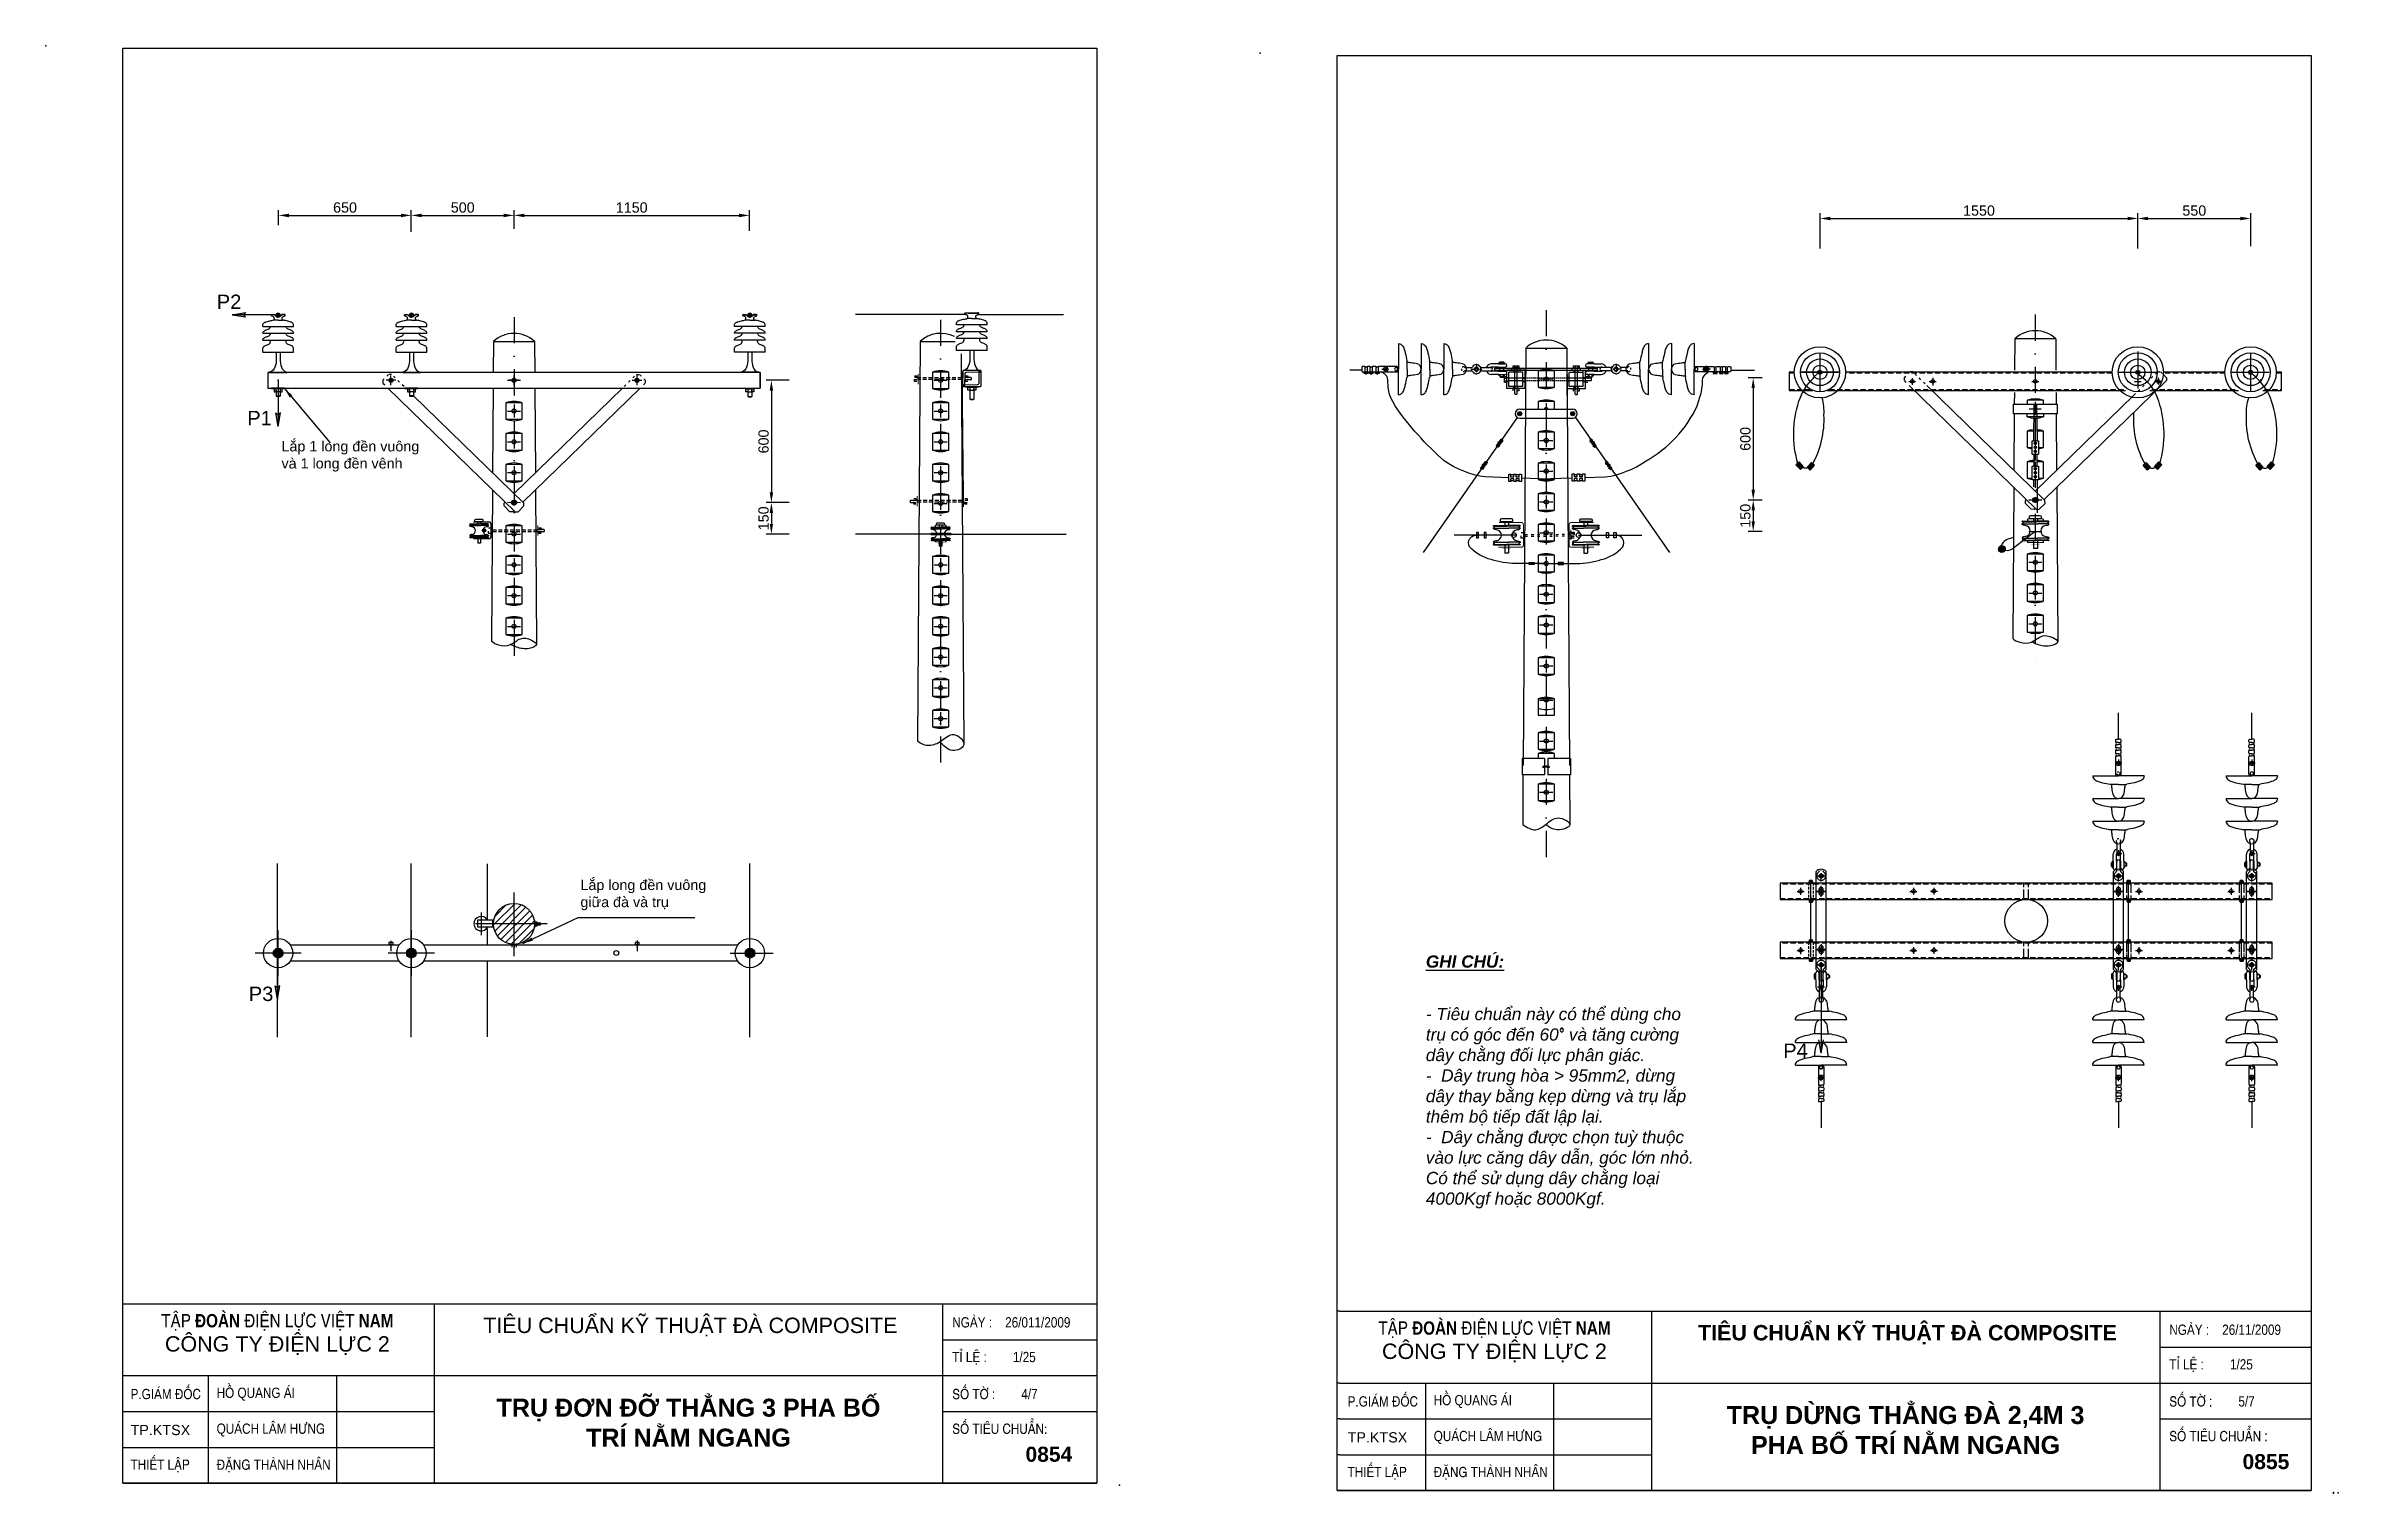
# Model space of a CAD drawing. Header units: millimetres. Extents: x 2635 to 48045, y -9970 to 7555.
# Drawn here: x 29719 to 40898, y 354 to 7413 of the extents above; entities that cross this region are included whole.
import ezdxf

# ---------------------------------------------------------------- set-up
doc = ezdxf.new("R2010")
doc.units = ezdxf.units.MM
for name, pattern in [('ACAD_ISO03W100', [30, 12, -18]), ('ACAD_ISO04W100', [30, 24, -3, 0, -3]), ('DASHDOTX2', [50.8, 25.4, -12.7, 0, -12.7]), ('DASHED2', [9.525, 6.35, -3.175])]:
    doc.linetypes.add(name, pattern=pattern)
doc.styles.add('Standard1', font='VNARIAL_0.TTF')
doc.styles.add('Standard_1', font='VHELVEN_0.TTF')
doc.styles.add('Standard_2', font='VHELVCN_0.TTF')
doc.dimstyles.new('Da22', dxfattribs={"dimscale": 20, "dimtxt": 2.5, "dimasz": 2.5, "dimexe": 1.25, "dimexo": 0.625, "dimtad": 1, "dimtxsty": 'Standard1', "dimcen": 2.5, "dimclrd": 140, "dimclre": 140, "dimadec": 0, "dimazin": 0, "dimtfac": 1, "dimtmove": 0, "dimatfit": 3, "dimfxl": 1, "dimarcsym": 0})

msp = doc.modelspace()

# ---------------------------------------------------------------- texts
for s, insert, char_height, width, attachment_point, style in [('{\\fArial|b0|i0|c0|p32;P2}', (30552.692, 6199.503), 70, 2246.32122, 1, 'Standard_1'), ('{\\fArial|b0|i0|c0|p32;P1}', (30701.307, 5632.433), 70, 2246.32122, 1, 'Standard_1'), ('{\\H0.7143x;Laép 1 long ñeàn vuoâng vaø 1 long ñeàn veânh}', (30868.138, 5484.73), 70, 743.06667, 1, 'Standard_1'), ('{\\H0.7143x;Laép long ñeàn vuoâng giöõa ñaø vaø truï}', (32325.954, 3345.288), 70, 719.73274, 1, 'Standard_1'), ('{\\fVNI-Helve|b1|i1|c0|p2;\\LGHI CHUÙ:}', (36448.713, 2946.286), 60, 1267.088, 4, 'Standard_2'), ('{\\fArial|b0|i0|c0|p32;P3}', (30708.794, 2824.028), 70, 2246.32122, 1, 'Standard_1'), ('{\\fVNI-Helve|b0|i1|c0|p2;- Tieâu chuaån naøy coù theå duøng cho truï coù goùc ñeán 60\\Ftxt.shx|c1;°} {\\fVNI-Helve|b0|i1|c0|p2;vaø taêng cöôøng daây chaèng ñoái löïc phaân giaùc.\\P-  Daây trung hoøa > 95mm2, döøng daây thay baèng keïp döøng vaø truï laép theâm boä tieáp ñaát laäp laïi.\\P-  Daây chaèng ñöôïc choïn tuyø thuoäc vaøo löïc caêng daây daãn, goùc lôùn nhoû. Coù theå söû duïng daây chaèng loaïi 4000Kgf hoaëc 8000Kgf.}', (36448.713, 2720.756), 60, 1352.44836, 1, 'Standard_2'), ('{\\fArial|b0|i0|c0|p32;P4}', (38191.516, 2546.817), 70, 2246.32122, 1, 'Standard_1'), ('{\\fVNI-Helve-Condense|b1|i0|c0|p2;TAÄP ÑOAØN ÑIEÄN LÖÏC VIEÄT NAM\\P\\fVNI-Helve|b0|i0|c0|p2;\\H1.154x;COÂNG TY ÑIEÄN LÖÏC 2}', (30848.036, 1227.423), 65, 2186, 2, 'Standard_1'), ('TIEÂU CHUAÅN KYÕ THUAÄT ÑAØ COMPOSITE', (32862.033, 1209.705), 75, 2186, 2, 'Standard_1'), ('NGAØY :    26/011/2009', (34139.096, 1186.471), 50, 735.25, 4, 'Standard_2'), ('{\\fVNI-Helve-Condense|b1|i0|c0|p2;TAÄP ÑOAØN ÑIEÄN LÖÏC VIEÄT NAM\\P\\fVNI-Helve|b0|i0|c0|p2;\\H1.154x;COÂNG TY ÑIEÄN LÖÏC 2}', (36783.067, 1191.543), 65, 2186, 2, 'Standard_1'), ('{\\fVNI-Helve|b1|i0|c0|p2;TIEÂU CHUAÅN KYÕ THUAÄT ÑAØ COMPOSITE}', (38797.064, 1173.825), 75, 2186, 2, 'Standard_1'), ('NGAØY :    26/11/2009', (40074.127, 1150.592), 50, 735.25, 4, 'Standard_2'), ('TÆ LEÄ :        1/25', (34139.096, 1011.471), 50, 564.5, 4, 'Standard_2'), ('TÆ LEÄ :        1/25', (40074.127, 975.592), 50, 564.5, 4, 'Standard_2'), ('P.GIAÙM ÑOÁC', (30132.002, 836.471), 50, 564.45012, 4, 'Standard_2'), ('HOÀ QUANG AÙI', (30551.905, 836.471), 50, 564.5, 4, 'Standard_2'), ('{\\fVNI-Helve|b1|i0|c0|p2;TRUÏ ÑÔN ÑÔÕ THAÚNG 3 PHA BOÁ TRÍ NAÈM NGANG}', (32852.9, 814.418), 87.5, 1876.96078, 2, 'Standard_1'), ('SOÁ TÔØ :        4/7', (34139.096, 836.471), 50, 564.5, 4, 'Standard_2'), ('P.GIAÙM ÑOÁC', (36067.033, 800.592), 50, 564.45012, 4, 'Standard_2'), ('HOÀ QUANG AÙI', (36486.936, 800.592), 50, 564.5, 4, 'Standard_2'), ('{\\fVNI-Helve|b1|i0|c0|p2;TRUÏ DÖØNG THAÚNG ÑAØ 2,4M 3 PHA BOÁ TRÍ NAÈM NGANG}', (38787.93, 778.538), 87.5, 1740.60185, 2, 'Standard_1'), ('SOÁ TÔØ :        5/7', (40074.127, 800.592), 50, 564.5, 4, 'Standard_2'), ('{\\fVNI-Helve|b0|i0|c0|p2;TP.KTSX}', (30132.002, 661.471), 50, 564.5, 4, 'Standard_2'), ('QUAÙCH LAÂM HÖNG', (30551.905, 661.471), 50, 564.5, 4, 'Standard_2'), ('SOÁ TIEÂU CHUAÅN:', (34139.096, 667.19), 50, 1194.9597, 4, 'Standard_2'), ('QUAÙCH LAÂM HÖNG', (36486.936, 625.592), 50, 564.5, 4, 'Standard_2'), ('SOÁ TIEÂU CHUAÅN :', (40074.127, 631.31), 50, 1194.9597, 4, 'Standard_2'), ('{\\fVNI-Helve|b1|i0|c0|p2;0854\\fVNI-Helve-Condense|b0|i0|c0|p2;\\H0.6809x;                 }', (34496.239, 542.94), 73.4375, 301.9351, 4, 'Standard_2'), ('{\\fVNI-Helve|b0|i0|c0|p2;TP.KTSX}', (36067.033, 625.592), 50, 564.5, 4, 'Standard_2'), ('THIEÁT LAÄP', (30132.002, 486.471), 50, 564.5, 4, 'Standard_2'), ('ÑAËNG THAØNH NHAÂN', (30551.905, 486.471), 50, 697.77778, 4, 'Standard_2'), ('THIEÁT LAÄP', (36067.033, 450.592), 50, 564.5, 4, 'Standard_2'), ('ÑAËNG THAØNH NHAÂN', (36486.936, 450.592), 50, 697.77778, 4, 'Standard_2'), ('{\\fVNI-Helve|b1|i0|c0|p2;0855\\fVNI-Helve-Condense|b0|i0|c0|p2;\\H0.6809x;                }', (40431.27, 507.06), 73.4375, 301.9351, 4, 'Standard_2')]:
    msp.add_mtext(s, dxfattribs=dict(insert=insert, char_height=char_height, width=width, attachment_point=attachment_point, style=style))
at = {"char_height": 50, "attachment_point": 5, "rotation": 90, "style": 'Standard1'}
for s, insert in [('600', (33219.13, 5483.202)), ('600', (38006.989, 5495.698)), ('150', (33219.13, 5108.202)), ('150', (38006.989, 5120.698))]:
    msp.add_mtext(s, dxfattribs=dict(at, insert=insert))

# ---------------------------------------------------------------- blocks, each defined once
blk = doc.blocks.new('kep')
at = {"color": 140, "linetype": 'ByBlock'}
for p, q in [((-20, 4), (-20, 17)), ((-6, 4), (-6, 17)), ((6, 4), (6, 17)), ((20, 4), (20, 17)), ((-20, -16), (-20, -4)), ((-6, -16), (-6, -4)), ((6, -16), (6, -4)), ((20, -16), (20, -4))]:
    blk.add_line(p, q, dxfattribs=at)
at = {"color": 140}
for p, q in [((-6, 4), (-20, 4)), ((20, 4), (6, 4)), ((-6, -4), (-20, -4)), ((20, -4), (6, -4))]:
    blk.add_line(p, q, dxfattribs=at)
at = {"color": 7, "linetype": 'ByBlock'}
blk.add_lwpolyline([(5, 18, -0.414214), (6, 17), (6, 17, 0.414214), (8, 16), (18, 16, 0.414214), (20, 17), (20, 17, -0.414214), (20, 18), (31, 18), (31, -17), (21, -17, -0.414214), (20, -16), (20, -16, 0.414214), (18, -15), (8, -15, 0.447248), (6, -16, -0.447248), (5, -17), (-4, -17, -0.414214), (-6, -16), (-6, -16, 0.414214), (-7, -15), (-19, -15, 0.447248), (-20, -16, -0.447248), (-21, -17), (-30, -17), (-30, 18), (-21, 18, -0.414214), (-20, 17), (-20, 17, 0.414214), (-19, 16), (-7, 16, 0.40703), (-6, 17, -0.40703), (-4, 18), (5, 18)], format="xyb", dxfattribs=at)
blk = doc.blocks.new('*D63')
at = {"color": 140, "lineweight": -2}
for p, q in [((38371, 6424), (38371, 6596)), ((39921, 6424), (39921, 6596)), ((38421, 6571), (39871, 6571))]:
    blk.add_line(p, q, dxfattribs=at)
at = {"color": 140}
for points in [[(38421, 6579), (38421, 6562), (38371, 6571)], [(39871, 6579), (39871, 6562), (39921, 6571)]]:
    blk.add_solid(points, dxfattribs=at)
at = {"layer": 'Defpoints', "color": 0}
for p in [(39921, 6571), (38371, 6411), (39921, 6411)]:
    blk.add_point(p, dxfattribs=at)
at = {"color": 0, "insert": (39146, 6609), "char_height": 50, "attachment_point": 5, "style": 'Standard1'}
blk.add_mtext('1550', dxfattribs=at)
blk = doc.blocks.new('*D64')
at = {"color": 140, "lineweight": -2}
for p, q in [((39921, 6436), (39921, 6596)), ((40471, 6436), (40471, 6596)), ((39971, 6571), (40421, 6571))]:
    blk.add_line(p, q, dxfattribs=at)
at = {"color": 140}
for points in [[(39971, 6579), (39971, 6562), (39921, 6571)], [(40421, 6579), (40421, 6562), (40471, 6571)]]:
    blk.add_solid(points, dxfattribs=at)
at = {"layer": 'Defpoints', "color": 0}
for p in [(40471, 6571), (39921, 6424), (40471, 6424)]:
    blk.add_point(p, dxfattribs=at)
at = {"color": 0, "insert": (40196, 6609), "char_height": 50, "attachment_point": 5, "style": 'Standard1'}
blk.add_mtext('550', dxfattribs=at)
blk = doc.blocks.new('*D65')
at = {"color": 140, "lineweight": -2}
for p, q in [((32002, 6521), (32002, 6611)), ((33150, 6510), (33150, 6611)), ((32052, 6586), (33100, 6586))]:
    blk.add_line(p, q, dxfattribs=at)
at = {"color": 140}
for points in [[(32052, 6594), (32052, 6577), (32002, 6586)], [(33100, 6594), (33100, 6577), (33150, 6586)]]:
    blk.add_solid(points, dxfattribs=at)
at = {"layer": 'Defpoints', "color": 0}
for p in [(32002, 6509), (33150, 6586), (33150, 6497)]:
    blk.add_point(p, dxfattribs=at)
at = {"color": 0, "insert": (32576, 6624), "char_height": 50, "attachment_point": 5, "style": 'Standard1'}
blk.add_mtext('1150', dxfattribs=at)
blk = doc.blocks.new('*D66')
at = {"color": 140, "lineweight": -2}
for p, q in [((30854, 6538), (30854, 6611)), ((31501, 6506), (31501, 6611)), ((30904, 6586), (31451, 6586))]:
    blk.add_line(p, q, dxfattribs=at)
at = {"color": 140}
for points in [[(30904, 6594), (30904, 6577), (30854, 6586)], [(31451, 6594), (31451, 6577), (31501, 6586)]]:
    blk.add_solid(points, dxfattribs=at)
at = {"layer": 'Defpoints', "color": 0}
for p in [(30854, 6525), (31501, 6586), (31501, 6493)]:
    blk.add_point(p, dxfattribs=at)
at = {"color": 0, "insert": (31178, 6624), "char_height": 50, "attachment_point": 5, "style": 'Standard1'}
blk.add_mtext('650', dxfattribs=at)
blk = doc.blocks.new('*D67')
at = {"color": 140, "lineweight": -2}
for p, q in [((31501, 6538), (31501, 6611)), ((32002, 6521), (32002, 6611)), ((31551, 6586), (31952, 6586))]:
    blk.add_line(p, q, dxfattribs=at)
at = {"color": 140}
for points in [[(31551, 6594), (31551, 6577), (31501, 6586)], [(31952, 6594), (31952, 6577), (32002, 6586)]]:
    blk.add_solid(points, dxfattribs=at)
at = {"layer": 'Defpoints', "color": 0}
for p in [(31501, 6526), (32002, 6586), (32002, 6509)]:
    blk.add_point(p, dxfattribs=at)
at = {"color": 0, "insert": (31752, 6624), "char_height": 50, "attachment_point": 5, "style": 'Standard1'}
blk.add_mtext('500', dxfattribs=at)

# ---------------------------------------------------------------- dimensions: what is measured, and where the dimension line sits
at = {"color": 7}
dim = msp.add_linear_dim(base=(31501.178, 6585.793), p1=(30854.237, 6525.482), p2=(31501.178, 6493.008), text='650', dimstyle='Da22', dxfattribs=at)
dim.commit()
dim.dimension.update_dxf_attribs({"geometry": '*D66', "text_midpoint": (31177.707, 6623.804)})
for base, p1, p2, text, picture, middle in [((32002.064, 6585.793), (31501.178, 6525.82), (32002.064, 6508.859), '500', '*D67', (31751.621, 6623.804)), ((33149.892, 6585.793), (32002.064, 6508.859), (33149.892, 6497.427), '1150', '*D65', (32575.978, 6623.804))]:
    dim = msp.add_linear_dim(base=base, p1=p1, p2=p2, text=text, dimstyle='Da22', override={"dimtmove": 1}, dxfattribs=at)
    dim.commit()
    dim.dimension.update_dxf_attribs({"geometry": picture, "text_midpoint": middle})
for base, p1, p2, picture, middle in [((39920.512, 6570.736), (38370.512, 6411.262), (39920.512, 6411.262), '*D63', (39145.512, 6608.748)), ((40470.512, 6570.736), (39920.512, 6423.762), (40470.512, 6423.762), '*D64', (40195.512, 6608.748))]:
    dim = msp.add_linear_dim(base=base, p1=p1, p2=p2, dimstyle='Da22')
    dim.commit()
    dim.dimension.update_dxf_attribs({"geometry": picture, "text_midpoint": middle})

# ---------------------------------------------------------------- hatches: boundary and pattern name
h = msp.add_hatch(color=2)
h.paths.add_polyline_path([(30693.042, 6111.954), (30682.953, 6101.159), (30693.042, 6090.365), (30627.5, 6101.159)])
edge = h.paths.add_edge_path()
edge.add_line((30852.022, 6101.159), (30650.358, 6101.159))
h = msp.add_hatch(color=256)
edge = h.paths.add_edge_path()
edge.add_arc((30852.022, 6101.159), 9.272, 0, 360)
h = msp.add_hatch(color=256)
edge = h.paths.add_edge_path()
edge.add_arc((31502.022, 6101.159), 9.272, 0, 360)
for color, points in [(7, [(33142.834, 6101.159, 1), (33161.378, 6101.159, 1)]), (140, [(37797.459, 5835.831, 1), (37817.373, 5835.831, 1)]), (256, [(30819.964, 5743.422), (30882.757, 5743.422), (30882.757, 5740.927), (30819.964, 5740.927)]), (256, [(31469.964, 5743.422), (31532.757, 5743.422), (31532.757, 5740.927), (31469.964, 5740.927)]), (256, [(33184.165, 5743.422), (33121.372, 5743.422), (33121.372, 5740.927), (33184.165, 5740.927)]), (7, [(38253.6, 5369.737), (38274.886, 5346.355), (38289.886, 5359.79), (38268.6, 5383.172)]), (7, [(38329.998, 5380.854), (38308.56, 5357.611), (38323.251, 5343.839), (38344.689, 5367.082)]), (7, [(39961.025, 5380.854), (39982.464, 5357.611), (39967.773, 5343.839), (39946.335, 5367.082)]), (7, [(40037.424, 5369.737), (40016.137, 5346.355), (40001.137, 5359.79), (40022.424, 5383.172)]), (7, [(40511.025, 5380.854), (40532.464, 5357.611), (40517.773, 5343.839), (40496.335, 5367.082)]), (7, [(40587.424, 5369.737), (40566.137, 5346.355), (40551.137, 5359.79), (40572.424, 5383.172)]), (140, [(31864.421, 5048.977, 1), (31848.44, 5048.977, 1)])]:
    msp.add_hatch(color=color).paths.add_polyline_path(points)
h = msp.add_hatch(color=256)
h.paths.add_polyline_path([(34278.218, 5826.092, 0.791201437), (34269.073, 5823.93, 0.791201437), (34278.218, 5821.769)])
h.paths.add_polyline_path([(34190.82, 5756.369, 1), (34198.739, 5756.369, 1)])
h = msp.add_hatch(color=2)
h.paths.add_polyline_path([(30841.27, 5622.381), (30852.064, 5612.292), (30862.859, 5622.381), (30852.064, 5556.839)])
edge = h.paths.add_edge_path()
edge.add_line((30852.064, 5781.361), (30852.064, 5579.697))
h = msp.add_hatch(color=256)
edge = h.paths.add_edge_path()
edge.add_arc((31402.064, 5781.361), 10, 0, 360)
h = msp.add_hatch(color=256)
edge = h.paths.add_edge_path()
edge.add_arc((31402.064, 5781.361), 10, 0, 360)
h = msp.add_hatch(color=256)
edge = h.paths.add_edge_path()
edge.add_arc((31402.064, 5781.361), 10, 0, 360)
h = msp.add_hatch(color=256)
edge = h.paths.add_edge_path()
edge.add_arc((32002.064, 5781.361), 10, 0, 360)
h = msp.add_hatch(color=256)
edge = h.paths.add_edge_path()
edge.add_arc((32602.064, 5781.361), 10, 0, 360)
h = msp.add_hatch(color=7)
edge = h.paths.add_edge_path()
edge.add_arc((36906.282, 5618.555), 9.957, 0, 360)
h = msp.add_hatch(color=7)
edge = h.paths.add_edge_path()
edge.add_arc((37165.009, 5618.555), 9.957, 0, 360)
h = msp.add_hatch(color=256)
edge = h.paths.add_edge_path()
edge.add_arc((32001.121, 5185.042), 11.792, 0, 360)
h = msp.add_hatch(color=256)
edge = h.paths.add_edge_path()
edge.add_arc((32003.008, 5185.042), 11.792, 0, 360)
h = msp.add_hatch(color=256)
edge = h.paths.add_edge_path()
edge.add_arc((39419.569, 5197.539), 11.792, 0, 360)
h = msp.add_hatch(color=256)
edge = h.paths.add_edge_path()
edge.add_arc((39421.455, 5197.539), 11.792, 0, 360)
h = msp.add_hatch(color=7)
edge = h.paths.add_edge_path()
edge.add_arc((39257.715, 4958.447), 16.77, 0, 360)
h = msp.add_hatch(color=140)
edge = h.paths.add_edge_path()
edge.add_arc((38376.257, 3363.887), 9.957, 0, 360)
h = msp.add_hatch(color=140)
edge = h.paths.add_edge_path()
edge.add_arc((39826.257, 3363.887), 9.957, 0, 360)
h = msp.add_hatch(color=140)
edge = h.paths.add_edge_path()
edge.add_arc((40476.257, 3363.887), 9.957, 0, 360)
h = msp.add_hatch()
h.set_pattern_fill('ANSI31', color=140, scale=8, style=0)
h.set_pattern_definition([(45, (18468.83, -932.968), (-17.96051, 17.96051), [])])
edge = h.paths.add_edge_path()
edge.add_arc((32002.064, 3130.236), 100, 0, 360)
h = msp.add_hatch(color=256)
edge = h.paths.add_edge_path()
edge.add_arc((30851.728, 2987.645), 23.814, 0, 360)
h = msp.add_hatch(color=2)
h.paths.add_polyline_path([(30837.956, 2828.665), (30848.751, 2818.576), (30859.545, 2828.665), (30848.751, 2763.123)])
edge = h.paths.add_edge_path()
edge.add_line((30848.751, 2987.645), (30848.751, 2785.98))
h = msp.add_hatch(color=256)
edge = h.paths.add_edge_path()
edge.add_arc((31501.728, 2987.645), 23.814, 0, 360)
h = msp.add_hatch(color=256)
edge = h.paths.add_edge_path()
edge.add_arc((33152.4, 2987.645), 23.814, 0, 360)
h = msp.add_hatch(color=6)
h.paths.add_polyline_path([(38365.492, 2565.374), (38376.287, 2555.285), (38387.081, 2565.374), (38376.287, 2499.832)])
edge = h.paths.add_edge_path()
edge.add_line((38376.287, 2929.887), (38376.287, 2522.689))
h = msp.add_hatch(color=140)
edge = h.paths.add_edge_path()
edge.add_arc((38376.287, 2929.887), 9.957, 0, 360)
h = msp.add_hatch(color=140)
edge = h.paths.add_edge_path()
edge.add_arc((39826.287, 2929.887), 9.957, 0, 360)
h = msp.add_hatch(color=140)
edge = h.paths.add_edge_path()
edge.add_arc((40476.287, 2929.887), 9.957, 0, 360)

# ---------------------------------------------------------------- linework, layer by layer
at = {"color": 2}
for p, q in [((30093.997, 401.837), (30093.997, 7401.837)), ((30093.997, 7401.837), (34843.997, 7401.837)), ((34843.997, 7401.837), (34843.997, 401.837)), ((36015.404, 365.957), (36015.404, 7365.957)), ((36015.404, 7365.957), (40765.404, 7365.957)), ((40765.404, 7365.957), (40765.404, 365.957)), ((30627.5, 6101.159), (30693.042, 6111.954)), ((30627.5, 6101.159), (30693.042, 6090.365)), ((30650.358, 6101.159), (30627.5, 6101.159)), ((30852.022, 6101.159), (30650.358, 6101.159)), ((30693.042, 6111.954), (30682.953, 6101.159)), ((30693.042, 6090.365), (30682.953, 6101.159)), ((30852.064, 5781.361), (30852.064, 5579.697)), ((36810.9, 5805.468), (36803.185, 5805.468)), ((36833.423, 5805.468), (36826.9, 5805.468)), ((37237.868, 5805.468), (37244.391, 5805.468)), ((37260.391, 5805.468), (37268.106, 5805.468)), ((31805.096, 5091.757), (31884.843, 5091.757)), ((31889.043, 5082.587), (31889.043, 5015.096)), ((31884.843, 5008.411), (31803.882, 5008.411)), ((32102.064, 3148.761), (32102.064, 3111.711)), ((38326.562, 3052.68), (38326.562, 3236.465)), ((39875.796, 3052.68), (39875.796, 3236.465)), ((40426.562, 3052.68), (40426.562, 3236.465)), ((30848.751, 2987.645), (30848.751, 2785.98)), ((30848.751, 2763.123), (30837.956, 2828.665)), ((30837.956, 2828.665), (30848.751, 2818.576)), ((30859.545, 2828.665), (30848.751, 2818.576)), ((30848.751, 2763.123), (30859.545, 2828.665)), ((30848.751, 2785.98), (30848.751, 2763.123)), ((36029.028, 1240.957), (36015.404, 1240.957)), ((36029.028, 890.957), (36015.404, 890.957)), ((36029.028, 715.957), (36015.404, 715.957)), ((36029.028, 540.957), (36015.404, 540.957)), ((34843.997, 401.837), (30093.997, 401.837)), ((40765.404, 365.957), (36015.404, 365.957)), ((36015.404, 365.957), (40765.404, 365.957)), ((36029.028, 365.957), (40765.404, 365.957)), ((40765.404, 365.957), (36029.028, 365.957))]:
    msp.add_line(p, q, dxfattribs=at)
for p, q in [((30834.278, 6101.409), (30818.633, 6101.409)), ((30885.495, 6101.409), (30869.85, 6101.409)), ((31484.278, 6101.409), (31468.633, 6101.409)), ((31535.495, 6101.409), (31519.85, 6101.409)), ((33118.633, 6101.409), (33134.278, 6101.409)), ((33169.85, 6101.409), (33185.495, 6101.409)), ((34216.926, 6109.15), (34268.144, 6109.15)), ((31902.064, 5971.361), (31901.057, 5818.861)), ((31902.064, 5971.361), (32102.064, 5971.361)), ((32102.064, 5971.361), (32103.072, 5818.861)), ((33982.517, 5971.361), (33969.648, 4023.34)), ((33982.517, 5971.361), (34153.52, 5971.361)), ((36935.645, 5938.506), (36922.881, 3902.921)), ((36935.645, 5938.506), (37135.645, 5938.506)), ((37135.645, 5938.506), (37148.41, 3902.921)), ((39320.512, 5983.858), (39319.504, 5831.358)), ((39520.512, 5983.858), (39320.512, 5983.858)), ((39520.512, 5983.858), (39520.763, 5945.812)), ((39520.763, 5945.812), (39521.519, 5831.358)), ((33202.064, 5818.861), (30802.064, 5818.861)), ((30802.064, 5818.861), (30802.064, 5743.861)), ((30808.188, 5821.108), (30808.188, 5818.861)), ((30895.941, 5821.108), (30895.941, 5818.861)), ((31458.188, 5821.108), (31458.188, 5818.861)), ((31545.941, 5821.108), (31545.941, 5818.861)), ((33108.188, 5821.108), (33108.188, 5818.861)), ((33195.941, 5821.108), (33195.941, 5818.861)), ((33202.064, 5743.861), (33202.064, 5818.861)), ((34182.553, 5911.321), (34195.447, 4003.893)), ((34190.836, 5828.849), (34190.836, 5826.602)), ((36641.906, 5843.831), (36640.688, 5843.831)), ((36641.906, 5827.831), (36640.688, 5827.831)), ((36785.645, 5830.998), (36785.645, 5840.665)), ((36785.645, 5840.665), (37285.645, 5840.665)), ((36785.645, 5830.998), (37285.645, 5830.998)), ((36843.866, 5741.633), (36843.866, 5830.73)), ((36932.176, 5830.73), (36843.866, 5830.73)), ((36853.993, 5751.76), (36853.993, 5820.604)), ((36922.05, 5820.604), (36853.993, 5820.604)), ((36922.05, 5751.76), (36922.05, 5820.604)), ((36932.176, 5741.633), (36932.176, 5830.73)), ((37138.046, 5708.943), (37138.046, 5829.943)), ((37226.356, 5829.943), (37138.046, 5829.943)), ((37148.173, 5750.972), (37148.173, 5819.816)), ((37216.23, 5819.816), (37148.173, 5819.816)), ((37216.23, 5750.972), (37216.23, 5829.943)), ((37226.356, 5829.943), (37226.356, 5741.633)), ((37285.645, 5830.998), (37285.645, 5840.665)), ((37429.385, 5843.831), (37430.603, 5843.831)), ((37429.385, 5827.831), (37430.603, 5827.831)), ((38220.512, 5820.513), (38220.512, 5732.203)), ((39345.512, 5820.513), (38545.512, 5820.513)), ((40295.512, 5820.513), (40045.512, 5820.513)), ((30802.064, 5743.861), (33202.064, 5743.861)), ((31386.998, 5743.861), (32007.632, 5139.619)), ((32049.487, 5182.609), (31511.862, 5706.035)), ((31900.561, 5743.861), (31897.829, 5330.261)), ((32103.567, 5743.861), (32106.299, 5330.261)), ((34189.908, 5751.602), (34278.218, 5751.602)), ((36932.176, 5741.633), (36843.866, 5741.633)), ((36922.05, 5751.76), (36853.993, 5751.76)), ((37139.115, 5741.633), (37227.425, 5741.633)), ((37216.23, 5750.972), (37148.173, 5750.972)), ((39318.778, 5721.358), (39318.407, 5665.275)), ((39522.246, 5721.358), (39522.616, 5665.275)), ((40059.799, 5779.939), (39927.206, 5650.848)), ((40059.988, 5794.08), (40043.795, 5810.712)), ((40059.988, 5794.08), (40059.799, 5779.939)), ((34224.712, 5690.093), (34227.712, 5687.093)), ((34224.712, 5690.093), (34244.712, 5690.093)), ((34244.712, 5690.093), (34241.712, 5687.093)), ((39312.369, 5665.275), (39312.053, 5617.867)), ((39318.094, 5617.867), (39316.277, 5342.758)), ((39522.93, 5617.867), (39524.747, 5342.758)), ((39526.554, 5665.275), (39526.87, 5617.867)), ((39315.727, 5259.553), (39310.857, 4522.424)), ((39525.297, 5259.553), (39530.276, 4505.725)), ((31897.279, 5247.057), (31892.41, 4509.928)), ((31992.923, 5181.852), (32000.088, 5174.876)), ((32011.205, 5181.852), (32004.04, 5174.876)), ((32014.04, 5189.206), (32006.875, 5196.182)), ((32021.773, 5139.808), (32049.676, 5168.468)), ((32049.676, 5168.468), (32049.487, 5182.609)), ((32106.849, 5247.057), (32111.829, 4493.228)), ((39388.515, 5198.885), (39452.509, 5198.029)), ((39411.371, 5194.349), (39418.536, 5187.373)), ((39429.653, 5194.349), (39422.488, 5187.373)), ((39432.488, 5201.703), (39425.323, 5208.679)), ((31825.385, 5091.757), (31825.385, 5081.527)), ((31838.577, 5091.757), (31838.577, 5081.527)), ((32007.632, 5139.619), (32021.773, 5139.808)), ((36779.113, 5072.829), (36845.606, 5072.829)), ((36833.594, 5087.444), (36833.594, 5072.829)), ((36906.922, 5072.829), (36845.606, 5072.829)), ((36852.441, 5087.444), (36852.441, 5072.829)), ((37172.203, 5032.364), (37158.194, 5032.364)), ((37164.369, 5072.829), (37225.685, 5072.829)), ((37218.85, 5087.444), (37218.85, 5072.829)), ((37292.178, 5072.829), (37225.685, 5072.829)), ((37237.696, 5087.444), (37237.696, 5072.829)), ((36779.113, 4978.362), (36845.606, 4978.362)), ((36833.594, 4978.362), (36833.594, 4938.936)), ((36852.441, 4938.936), (36833.594, 4938.936)), ((36906.922, 4978.362), (36845.606, 4978.362)), ((36852.441, 4978.362), (36852.441, 4938.936)), ((37172.203, 5020.562), (37158.815, 5020.562)), ((37164.369, 4978.362), (37225.685, 4978.362)), ((37218.85, 4978.362), (37218.85, 4938.936)), ((37218.85, 4938.936), (37237.696, 4938.936)), ((37292.178, 4978.362), (37225.685, 4978.362)), ((37237.696, 4978.362), (37237.696, 4938.936)), ((36922.379, 3856.896), (36920.857, 3614.18)), ((37148.912, 3856.896), (37150.432, 3614.441)), ((38351.257, 2908.347), (38351.257, 3385.428)), ((38401.257, 2908.347), (38401.257, 3385.428)), ((39801.257, 2908.347), (39801.257, 3385.428)), ((39851.257, 2908.347), (39851.257, 3385.428)), ((40451.257, 2908.347), (40451.257, 3385.428)), ((40501.257, 2908.347), (40501.257, 3385.428)), ((32002.064, 2972.292), (32002.064, 3283.869)), ((38326.562, 3251.294), (38326.562, 3326.294)), ((39875.796, 3251.294), (39875.796, 3326.294)), ((40426.562, 3251.294), (40426.562, 3326.294)), ((32163.221, 3130.236), (31814.576, 3130.236)), ((38326.562, 3052.68), (38326.562, 3236.465)), ((39875.796, 3052.68), (39875.796, 3236.465)), ((40426.562, 3052.68), (40426.562, 3236.465)), ((30851.728, 2874.924), (30851.728, 3100.366)), ((31441.346, 3025.829), (30912.111, 3025.829)), ((31501.728, 2874.924), (31501.728, 3100.366)), ((33092.018, 3025.829), (31562.111, 3025.829)), ((33152.4, 2874.924), (33152.4, 3100.366)), ((38326.562, 2967.48), (38326.562, 3042.48)), ((39875.796, 2967.48), (39875.796, 3042.48)), ((40426.562, 2967.48), (40426.562, 3042.48)), ((30964.449, 2987.645), (30739.008, 2987.645)), ((30912.954, 2950.829), (31440.502, 2950.829)), ((31614.449, 2987.645), (31389.008, 2987.645)), ((31562.954, 2950.829), (33091.174, 2950.829)), ((33056.328, 2987.645), (33265.121, 2987.645)), ((30093.997, 1276.837), (34843.997, 1276.837)), ((31615.07, 401.837), (31615.07, 1276.837)), ((34093.997, 401.837), (34093.997, 1276.837)), ((36029.028, 1240.957), (40765.404, 1240.957)), ((37550.101, 365.957), (37550.101, 1240.957)), ((40029.028, 365.957), (40029.028, 1240.957)), ((34093.997, 1101.837), (34843.997, 1101.837)), ((40029.028, 1065.957), (40765.404, 1065.957)), ((30093.997, 926.837), (34843.997, 926.837)), ((30512.808, 401.837), (30512.808, 926.837)), ((31137.808, 401.837), (31137.808, 926.837)), ((36029.028, 890.957), (40765.404, 890.957)), ((36447.839, 365.957), (36447.839, 890.957)), ((37072.839, 365.957), (37072.839, 890.957)), ((30093.997, 751.837), (31615.07, 751.837)), ((34093.997, 751.837), (34843.997, 751.837)), ((36029.028, 715.957), (37550.101, 715.957)), ((40029.028, 715.957), (40765.404, 715.957)), ((30093.997, 576.837), (31615.07, 576.837)), ((36029.028, 540.957), (37550.101, 540.957)), ((30093.997, 401.837), (34843.997, 401.837))]:
    msp.add_line(p, q)
at = {"color": 140, "linetype": 'DASHDOTX2', "ltscale": 5}
for p, q in [((32002.064, 6089.121), (32002.064, 4409.972)), ((34082.517, 6076.615), (34082.517, 3911.092)), ((37035.645, 6124.295), (37035.645, 3409.384)), ((39420.512, 6101.617), (39420.512, 5460.725)), ((39420.512, 5453.858), (39420.512, 5390.668)), ((39420.512, 5383.858), (39420.512, 4422.469))]:
    msp.add_line(p, q, dxfattribs=at)
at = {"color": 7}
for p, q in [((34203.597, 6102.169), (33667.814, 6102.169)), ((34265.828, 6102.169), (34681.736, 6102.169)), ((38245.512, 5820.513), (38220.512, 5820.513)), ((39795.512, 5820.513), (38495.512, 5820.513)), ((40345.512, 5820.513), (40045.512, 5820.513)), ((40620.512, 5820.513), (40595.512, 5820.513)), ((40620.512, 5732.203), (40620.512, 5820.513)), ((38220.512, 5732.203), (38335.492, 5732.203)), ((38405.532, 5732.203), (39861.14, 5732.203)), ((39979.883, 5732.203), (40411.14, 5732.203)), ((40529.883, 5732.203), (40620.512, 5732.203)), ((30841.27, 5622.381), (30852.064, 5612.292)), ((30852.064, 5556.839), (30841.27, 5622.381)), ((30862.859, 5622.381), (30852.064, 5612.292)), ((30852.064, 5556.839), (30862.859, 5622.381)), ((36906.282, 5640.673), (37165.009, 5640.673)), ((36906.282, 5596.437), (37165.009, 5596.437)), ((39413.796, 5665.275), (39411.839, 5486.853)), ((39426.942, 5665.275), (39429.184, 5486.853)), ((39412.748, 5420.119), (39412.748, 5363.373)), ((39428.276, 5420.119), (39428.276, 5363.373)), ((39411.839, 5295.959), (39411.839, 5261.911)), ((39429.184, 5295.959), (39429.184, 5134.646)), ((34056.204, 5031.308), (33667.814, 5031.308)), ((34107.584, 5031.308), (34695.043, 5031.308)), ((36918.411, 3936.896), (36918.411, 3856.896)), ((37027.107, 3936.896), (36918.411, 3936.896)), ((37154.247, 3936.896), (37042.965, 3936.896)), ((37154.247, 3936.896), (37154.247, 3856.896)), ((37027.107, 3856.896), (36918.411, 3856.896)), ((37154.247, 3856.896), (37042.965, 3856.896)), ((40576.257, 3329.483), (38176.257, 3329.483)), ((38176.257, 3329.483), (38176.257, 3249.483)), ((38176.257, 3249.483), (40576.257, 3249.483)), ((40576.257, 3249.483), (40576.257, 3329.483)), ((32103.754, 3136.052), (32129.339, 3136.052)), ((32129.339, 3136.052), (32131.339, 3134.052)), ((32131.339, 3134.052), (32131.339, 3126.695)), ((32129.339, 3124.695), (32103.381, 3124.695)), ((32131.339, 3126.695), (32129.339, 3124.695)), ((40576.257, 3040.669), (38176.257, 3040.669)), ((38176.257, 3040.669), (38176.257, 2960.669)), ((40576.257, 2960.669), (40576.257, 3040.669)), ((38176.257, 2960.669), (40576.257, 2960.669)), ((38376.287, 2499.832), (38365.492, 2565.374))]:
    msp.add_line(p, q, dxfattribs=at)
at = {"linetype": 'ByBlock'}
for p, q in [((34224.712, 5926.602), (34224.712, 5883.126)), ((34244.712, 5926.602), (34244.712, 5883.126)), ((30842.064, 5918.861), (30842.064, 5875.385)), ((30862.064, 5918.861), (30862.064, 5875.385)), ((31492.064, 5918.861), (31492.064, 5875.385)), ((31512.064, 5918.861), (31512.064, 5875.385)), ((33142.064, 5918.861), (33142.064, 5875.385)), ((33162.064, 5918.861), (33162.064, 5875.385))]:
    msp.add_line(p, q, dxfattribs=at)
at = {"linetype": 'Continuous'}
for p, q in [((30802.064, 5818.861), (30802.064, 5743.861)), ((33202.064, 5818.861), (33202.064, 5743.861)), ((34190.836, 5828.849), (34189.908, 5751.602)), ((34278.218, 5828.849), (34278.218, 5751.602)), ((38920.512, 5793.858), (38920.512, 5756.358)), ((31402.064, 3047.62), (31402.064, 2996.985)), ((31992.064, 3025.829), (31992.064, 3017.329)), ((31992.064, 3025.829), (31992.064, 3017.329)), ((32002.064, 3030.236), (32002.064, 3012.653)), ((32002.064, 3030.236), (32002.064, 3012.653)), ((32012.064, 3025.829), (32012.064, 3017.329)), ((32012.064, 3025.829), (32012.064, 3017.329)), ((32602.064, 3048.984), (32602.064, 2996.985))]:
    msp.add_line(p, q, dxfattribs=at)
at = {"color": 140}
for p, q in [((32002.064, 5813.361), (32002.064, 5749.361)), ((34082.517, 5813.361), (34082.517, 5749.361)), ((34278.589, 5828.849), (34278.589, 5826.602)), ((36136.034, 5831.358), (36078.093, 5831.358)), ((36166.429, 5821.113), (36148.017, 5821.113)), ((36152.031, 5814.554), (36154.031, 5812.554)), ((36162.031, 5814.554), (36160.031, 5812.554)), ((36191.125, 5821.113), (36172.712, 5821.113)), ((36176.727, 5814.554), (36178.727, 5812.554)), ((36186.727, 5814.554), (36184.727, 5812.554)), ((36221.248, 5821.113), (36202.835, 5821.113)), ((36206.849, 5814.554), (36208.849, 5812.554)), ((36216.849, 5814.554), (36214.849, 5812.554)), ((36234.194, 5835.864), (36266.194, 5835.864)), ((36250.194, 5819.864), (36250.194, 5851.864)), ((36314.885, 5840.836), (36310.426, 5840.836)), ((36314.885, 5830.827), (36310.426, 5830.827)), ((36641.906, 5843.831), (36671.164, 5843.831)), ((36641.906, 5827.831), (36671.164, 5827.831)), ((36721.563, 5843.831), (36766.111, 5843.831)), ((36721.563, 5827.831), (36766.111, 5827.831)), ((36802.147, 5861.831), (36768.111, 5861.831)), ((36802.147, 5845.831), (36768.111, 5845.831)), ((36802.147, 5825.831), (36768.111, 5825.831)), ((36836.183, 5862.856), (36802.147, 5862.856)), ((36802.147, 5861.831), (36836.183, 5861.831)), ((36802.147, 5845.831), (36836.183, 5845.831)), ((36802.147, 5825.831), (36836.183, 5825.831)), ((36827.056, 5869.325), (36810.235, 5869.325)), ((36810.9, 5840.665), (36810.9, 5845.831)), ((36810.9, 5825.831), (36810.9, 5830.998)), ((36826.9, 5840.665), (36826.9, 5845.831)), ((36826.9, 5825.831), (36826.9, 5830.998)), ((36832.056, 5864.325), (36832.056, 5863.539)), ((36881.81, 5852.781), (36881.81, 5841.593)), ((36881.81, 5751.76), (36881.81, 5852.507)), ((36881.81, 5840.665), (36881.81, 5841.593)), ((36893.612, 5852.781), (36893.612, 5841.593)), ((36894.233, 5751.76), (36894.233, 5852.507)), ((36894.233, 5840.665), (36894.233, 5841.593)), ((37035.645, 5820.084), (37035.645, 5756.084)), ((37175.99, 5851.994), (37175.99, 5840.805)), ((37175.99, 5839.877), (37175.99, 5840.805)), ((37175.99, 5734.627), (37175.99, 5835.374)), ((37187.792, 5851.994), (37187.792, 5840.805)), ((37188.413, 5839.877), (37188.413, 5840.805)), ((37188.413, 5734.627), (37188.413, 5835.374)), ((37235.108, 5862.856), (37269.144, 5862.856)), ((37269.144, 5861.831), (37235.108, 5861.831)), ((37269.144, 5845.831), (37235.108, 5845.831)), ((37269.144, 5825.831), (37235.108, 5825.831)), ((37239.235, 5864.325), (37239.235, 5863.539)), ((37244.235, 5869.325), (37261.056, 5869.325)), ((37244.391, 5840.665), (37244.391, 5845.831)), ((37244.391, 5825.831), (37244.391, 5830.998)), ((37260.391, 5840.665), (37260.391, 5845.831)), ((37260.391, 5825.831), (37260.391, 5830.998)), ((37269.144, 5861.831), (37303.18, 5861.831)), ((37269.144, 5845.831), (37303.18, 5845.831)), ((37269.144, 5825.831), (37303.18, 5825.831)), ((37349.728, 5843.831), (37305.18, 5843.831)), ((37349.728, 5827.831), (37305.18, 5827.831)), ((37429.385, 5843.831), (37400.127, 5843.831)), ((37429.385, 5827.831), (37400.127, 5827.831)), ((37756.406, 5840.836), (37760.865, 5840.836)), ((37756.406, 5830.827), (37760.865, 5830.827)), ((37837.097, 5835.864), (37805.097, 5835.864)), ((37821.097, 5819.864), (37821.097, 5851.864)), ((37850.043, 5821.113), (37868.456, 5821.113)), ((37854.441, 5814.554), (37856.441, 5812.554)), ((37864.441, 5814.554), (37862.441, 5812.554)), ((37880.166, 5821.113), (37898.579, 5821.113)), ((37884.564, 5814.554), (37886.564, 5812.554)), ((37894.564, 5814.554), (37892.564, 5812.554)), ((37904.862, 5821.113), (37923.274, 5821.113)), ((37909.26, 5814.554), (37911.26, 5812.554)), ((37919.26, 5814.554), (37917.26, 5812.554)), ((37935.257, 5831.358), (38051.07, 5831.358)), ((38465.512, 5820.513), (38275.512, 5820.513)), ((38280.512, 5820.513), (38460.512, 5820.513)), ((38370.512, 5910.513), (38370.512, 5730.513)), ((39825.512, 5820.513), (39955.512, 5820.513)), ((39830.512, 5820.513), (39929.512, 5820.513)), ((39920.512, 5921.358), (39920.512, 5741.358)), ((39955.512, 5820.513), (40015.512, 5820.562)), ((40375.512, 5820.513), (40505.512, 5820.513)), ((40470.512, 5910.513), (40470.512, 5730.513)), ((40505.512, 5820.513), (40560.512, 5820.513)), ((30842.064, 5733.983), (30842.064, 5727.452)), ((30862.064, 5704.74), (30842.064, 5704.74)), ((30842.064, 5704.74), (30845.064, 5701.74)), ((30860.064, 5725.452), (30844.064, 5725.452)), ((30862.064, 5704.74), (30859.064, 5701.74)), ((30862.064, 5733.983), (30862.064, 5727.452)), ((31425.644, 5781.361), (31378.484, 5781.361)), ((31402.064, 5757.781), (31402.064, 5804.941)), ((31492.064, 5733.983), (31492.064, 5727.452)), ((31512.064, 5706.035), (31492.064, 5706.035)), ((31492.064, 5706.035), (31495.064, 5703.035)), ((31510.064, 5725.452), (31494.064, 5725.452)), ((31512.064, 5706.035), (31509.064, 5703.035)), ((31512.064, 5733.983), (31512.064, 5727.452)), ((31970.064, 5781.361), (32034.064, 5781.361)), ((32025.644, 5781.361), (31978.484, 5781.361)), ((32002.064, 5757.781), (32002.064, 5804.941)), ((32578.484, 5781.361), (32625.644, 5781.361)), ((32602.064, 5757.781), (32602.064, 5804.941)), ((33142.064, 5733.983), (33142.064, 5727.452)), ((33142.064, 5703.077), (33162.064, 5703.077)), ((33142.064, 5703.077), (33145.064, 5700.077)), ((33144.064, 5725.452), (33160.064, 5725.452)), ((33162.064, 5703.077), (33159.064, 5700.077)), ((33162.064, 5733.983), (33162.064, 5727.452)), ((33343.272, 5781.361), (33232.142, 5781.361)), ((33257.142, 5731.361), (33257.142, 5235.042)), ((34050.517, 5781.361), (34114.517, 5781.361)), ((34198.739, 5759.102), (34262.424, 5760.607)), ((34230.292, 5783.368), (34203.699, 5783.368)), ((34230.292, 5795.17), (34204.321, 5795.17)), ((34224.712, 5741.724), (34224.712, 5735.192)), ((34226.712, 5733.192), (34242.712, 5733.192)), ((34230.292, 5795.17), (34232.292, 5793.17)), ((34230.292, 5783.368), (34232.292, 5785.368)), ((34232.292, 5785.368), (34232.292, 5793.17)), ((34244.712, 5741.724), (34244.712, 5735.192)), ((36154.031, 5812.554), (36160.031, 5812.554)), ((36178.727, 5812.554), (36184.727, 5812.554)), ((36208.849, 5812.554), (36214.849, 5812.554)), ((36802.147, 5809.831), (36768.111, 5809.831)), ((36802.147, 5809.831), (36836.183, 5809.831)), ((36810.9, 5797.711), (36810.9, 5809.831)), ((36810.9, 5797.711), (36813.9, 5794.711)), ((36826.9, 5797.711), (36810.9, 5797.711)), ((36823.9, 5794.711), (36813.9, 5794.711)), ((36826.9, 5797.711), (36823.9, 5794.711)), ((36826.9, 5797.711), (36826.9, 5809.831)), ((36831.472, 5791.379), (36842.66, 5791.379)), ((36831.472, 5779.577), (36842.66, 5779.577)), ((36843.866, 5776.442), (36842.66, 5776.442)), ((36843.866, 5764.019), (36842.66, 5764.019)), ((36922.05, 5792), (36853.993, 5792)), ((36922.05, 5779.577), (36853.993, 5779.577)), ((36881.81, 5741.247), (36881.81, 5741.633)), ((36881.81, 5715.276), (36881.81, 5741.247)), ((36881.81, 5715.276), (36883.81, 5713.276)), ((36883.81, 5713.276), (36892.233, 5713.276)), ((36894.233, 5715.276), (36892.233, 5713.276)), ((36894.233, 5741.247), (36894.233, 5741.633)), ((36894.233, 5715.276), (36894.233, 5741.247)), ((37003.645, 5788.084), (37067.645, 5788.084)), ((37216.23, 5792), (37148.173, 5792)), ((37216.23, 5779.577), (37148.173, 5779.577)), ((37175.99, 5714.489), (37175.99, 5740.459)), ((37175.99, 5714.489), (37177.99, 5712.489)), ((37177.99, 5712.489), (37186.413, 5712.489)), ((37188.413, 5714.489), (37186.413, 5712.489)), ((37188.413, 5714.489), (37188.413, 5740.459)), ((37227.688, 5792), (37226.356, 5792)), ((37227.688, 5779.577), (37226.356, 5779.577)), ((37253.658, 5792), (37227.688, 5792)), ((37253.658, 5779.577), (37227.688, 5779.577)), ((37269.144, 5809.831), (37235.108, 5809.831)), ((37244.391, 5797.711), (37244.391, 5809.831)), ((37244.391, 5797.711), (37260.391, 5797.711)), ((37244.391, 5797.711), (37247.391, 5794.711)), ((37247.391, 5794.711), (37257.391, 5794.711)), ((37253.658, 5792), (37255.658, 5790)), ((37253.658, 5779.577), (37255.658, 5781.577)), ((37255.658, 5781.577), (37255.658, 5790)), ((37260.391, 5797.711), (37257.391, 5794.711)), ((37260.391, 5797.711), (37260.391, 5809.831)), ((37269.144, 5809.831), (37303.18, 5809.831)), ((37862.441, 5812.554), (37856.441, 5812.554)), ((37892.564, 5812.554), (37886.564, 5812.554)), ((37917.26, 5812.554), (37911.26, 5812.554)), ((38088.106, 5793.858), (38020.001, 5793.858)), ((38045.001, 5743.858), (38045.001, 5247.539)), ((31970.064, 5631.361), (32034.064, 5631.361)), ((32002.064, 5663.361), (32002.064, 5599.361)), ((34050.517, 5631.361), (34114.517, 5631.361)), ((34082.517, 5663.361), (34082.517, 5599.361)), ((36893.649, 5600.399), (36434.808, 4940.958)), ((37035.645, 5670.084), (37035.645, 5606.084)), ((37177.642, 5600.399), (37636.483, 4940.958)), ((39391.545, 5642.008), (39448.483, 5642.008)), ((39420.512, 5675.858), (39420.512, 5611.858)), ((39420.512, 5675.858), (39420.512, 5611.858)), ((39420.512, 5675.858), (39420.512, 5611.858)), ((31970.064, 5481.361), (32034.064, 5481.361)), ((32002.064, 5513.361), (32002.064, 5449.361)), ((34050.517, 5481.361), (34114.517, 5481.361)), ((34082.517, 5513.361), (34082.517, 5449.361)), ((36800.118, 5479.116), (36801.184, 5480.626)), ((36803.252, 5476.902), (36800.118, 5479.116)), ((36801.184, 5480.626), (36804.319, 5478.412)), ((36818.867, 5482.589), (36821.886, 5480.457)), ((36822.952, 5481.968), (36819.934, 5484.099)), ((36821.886, 5480.457), (36822.952, 5481.968)), ((37003.645, 5488.084), (37067.645, 5488.084)), ((37035.645, 5520.084), (37035.645, 5456.084)), ((37248.339, 5481.968), (37251.357, 5484.099)), ((37249.405, 5480.457), (37248.339, 5481.968)), ((37252.424, 5482.589), (37249.405, 5480.457)), ((37270.107, 5480.626), (37266.972, 5478.412)), ((37268.039, 5476.902), (37271.173, 5479.116)), ((37271.173, 5479.116), (37270.107, 5480.626)), ((39420.512, 5525.858), (39420.512, 5461.858)), ((36723.985, 5370.428), (36725.051, 5371.938)), ((36727.119, 5368.214), (36723.985, 5370.428)), ((36725.051, 5371.938), (36728.186, 5369.724)), ((36742.734, 5373.901), (36745.753, 5371.769)), ((36746.819, 5373.279), (36743.801, 5375.411)), ((36745.753, 5371.769), (36746.819, 5373.279)), ((36802.951, 5460.052), (36805.969, 5457.92)), ((36807.036, 5459.43), (36804.017, 5461.562)), ((36805.969, 5457.92), (36807.036, 5459.43)), ((37035.645, 5370.084), (37035.645, 5306.084)), ((37264.255, 5459.43), (37267.274, 5461.562)), ((37265.322, 5457.92), (37264.255, 5459.43)), ((37268.34, 5460.052), (37265.322, 5457.92)), ((37324.472, 5373.279), (37327.49, 5375.411)), ((37325.538, 5371.769), (37324.472, 5373.279)), ((37328.557, 5373.901), (37325.538, 5371.769)), ((37346.24, 5371.938), (37343.105, 5369.724)), ((37344.172, 5368.214), (37347.306, 5370.428)), ((37347.306, 5370.428), (37346.24, 5371.938)), ((39420.512, 5375.858), (39420.512, 5311.858)), ((31970.064, 5331.361), (32034.064, 5331.361)), ((32002.064, 5363.361), (32002.064, 5299.361)), ((34050.517, 5331.361), (34114.517, 5331.361)), ((34082.517, 5363.361), (34082.517, 5299.361)), ((36726.818, 5351.364), (36729.836, 5349.232)), ((36730.903, 5350.742), (36727.884, 5352.874)), ((36729.836, 5349.232), (36730.903, 5350.742)), ((37003.645, 5338.084), (37067.645, 5338.084)), ((37340.388, 5350.742), (37343.407, 5352.874)), ((37341.455, 5349.232), (37340.388, 5350.742)), ((37344.473, 5351.364), (37341.455, 5349.232)), ((31970.067, 5186.389), (32034.061, 5185.532)), ((33344.215, 5185.042), (33232.142, 5185.042)), ((33344.215, 5185.042), (33232.142, 5185.042)), ((33936.228, 5197.341), (33934.228, 5195.341)), ((33934.228, 5195.341), (33934.228, 5187.539)), ((33936.228, 5185.539), (33934.228, 5187.539)), ((33936.228, 5197.341), (33962.82, 5197.341)), ((33936.228, 5185.539), (33962.198, 5185.539)), ((34050.517, 5181.361), (34114.517, 5181.361)), ((34082.517, 5213.361), (34082.517, 5149.361)), ((37003.645, 5188.084), (37067.645, 5188.084)), ((37035.645, 5220.084), (37035.645, 5156.084)), ((38089.05, 5197.539), (38020.001, 5197.539)), ((38089.05, 5197.539), (38020.001, 5197.539)), ((38045.001, 5147.539), (38045.001, 5093.858)), ((31786.244, 5072.503), (31839.686, 5072.503)), ((31787.248, 5081.527), (31833.793, 5081.527)), ((31787.532, 5079.613), (31831.981, 5079.613)), ((31876.431, 5079.613), (31831.981, 5079.613)), ((31876.714, 5081.527), (31833.793, 5081.527)), ((31877.719, 5072.503), (31839.686, 5072.503)), ((31970.064, 5031.361), (32034.064, 5031.361)), ((32002.064, 5063.361), (32002.064, 4999.361)), ((32146.708, 5054.208), (32120.116, 5054.208)), ((32146.708, 5042.406), (32120.738, 5042.406)), ((32146.708, 5054.208), (32148.708, 5052.208)), ((32146.708, 5042.406), (32148.708, 5044.406)), ((32148.708, 5052.208), (32148.708, 5044.406)), ((33343.272, 5031.361), (33232.142, 5031.361)), ((33257.142, 5135.042), (33257.142, 5081.361)), ((34034.482, 5036.158), (34133.406, 5036.158)), ((34036.771, 5056.862), (34090.214, 5056.862)), ((34037.776, 5065.886), (34084.321, 5065.886)), ((34038.059, 5063.972), (34082.509, 5063.972)), ((34055.623, 5074.357), (34055.623, 5065.886)), ((34075.913, 5074.357), (34075.913, 5065.886)), ((34126.958, 5063.972), (34082.509, 5063.972)), ((34127.242, 5065.886), (34084.321, 5065.886)), ((34089.105, 5074.357), (34089.105, 5065.886)), ((34128.247, 5056.862), (34090.214, 5056.862)), ((34108.558, 5074.614), (34108.558, 5065.886)), ((36777.678, 5059.938), (36854.024, 5059.938)), ((36779.518, 5070.095), (36843.018, 5070.095)), ((36906.517, 5070.095), (36843.018, 5070.095)), ((36908.357, 5059.938), (36854.024, 5059.938)), ((37003.645, 5038.084), (37067.645, 5038.084)), ((37035.645, 5070.084), (37035.645, 5006.084)), ((37162.934, 5059.938), (37217.267, 5059.938)), ((37164.774, 5070.095), (37228.273, 5070.095)), ((37293.613, 5059.938), (37217.267, 5059.938)), ((37291.773, 5070.095), (37228.273, 5070.095)), ((38088.106, 5043.858), (38020.001, 5043.858)), ((39356.458, 5080.926), (39432.804, 5080.926)), ((39357.893, 5093.817), (39424.386, 5093.817)), ((39358.298, 5091.084), (39421.797, 5091.084)), ((39383.389, 5105.918), (39383.389, 5093.817)), ((39388.512, 5043.858), (39452.512, 5043.858)), ((39412.374, 5105.918), (39412.374, 5093.817)), ((39420.512, 5075.858), (39420.512, 5011.858)), ((39485.296, 5091.084), (39421.797, 5091.084)), ((39485.702, 5093.817), (39424.386, 5093.817)), ((39431.22, 5105.918), (39431.22, 5093.817)), ((39487.137, 5080.926), (39432.804, 5080.926)), ((39459.01, 5106.286), (39459.01, 5093.817)), ((31786.244, 5024.424), (31839.686, 5024.424)), ((31787.248, 5015.4), (31833.793, 5015.4)), ((31787.532, 5017.314), (31831.981, 5017.314)), ((31825.385, 5015.4), (31825.385, 4987.802)), ((31838.577, 4987.802), (31825.385, 4987.802)), ((31876.431, 5017.314), (31831.981, 5017.314)), ((31876.714, 5015.4), (31833.793, 5015.4)), ((31838.577, 5015.4), (31838.577, 4987.802)), ((31877.719, 5024.424), (31839.686, 5024.424)), ((34034.482, 5029.568), (34133.406, 5029.568)), ((34036.771, 5008.783), (34090.214, 5008.783)), ((34037.776, 4999.759), (34084.321, 4999.759)), ((34038.059, 5001.673), (34082.509, 5001.673)), ((34055.623, 4999.759), (34055.623, 4993.287)), ((34075.913, 4999.759), (34075.913, 4972.862)), ((34089.105, 4972.862), (34075.913, 4972.862)), ((34126.958, 5001.673), (34082.509, 5001.673)), ((34127.242, 4999.759), (34084.321, 4999.759)), ((34089.105, 4999.759), (34089.105, 4972.862)), ((34128.247, 5008.783), (34090.214, 5008.783)), ((34108.558, 4999.759), (34108.558, 4992.574)), ((36887.839, 5026.329), (36586.808, 5026.329)), ((36777.678, 4991.254), (36854.024, 4991.254)), ((36779.518, 4981.096), (36843.018, 4981.096)), ((36906.517, 4981.096), (36843.018, 4981.096)), ((36908.357, 4991.254), (36854.024, 4991.254)), ((37035.645, 4920.084), (37035.645, 4856.084)), ((37162.934, 4991.254), (37217.267, 4991.254)), ((37164.774, 4981.096), (37228.273, 4981.096)), ((37193.346, 5026.329), (37502.278, 5026.329)), ((37293.613, 4991.254), (37217.267, 4991.254)), ((37291.773, 4981.096), (37228.273, 4981.096)), ((39356.458, 5012.242), (39432.804, 5012.242)), ((39357.893, 4999.351), (39424.386, 4999.351)), ((39358.298, 5002.084), (39421.797, 5002.084)), ((39383.389, 4999.351), (39383.389, 4990.104)), ((39412.374, 4999.351), (39412.374, 4960.926)), ((39431.22, 4960.926), (39412.374, 4960.926)), ((39420.512, 4925.858), (39420.512, 4861.858)), ((39485.296, 5002.084), (39421.797, 5002.084)), ((39485.702, 4999.351), (39424.386, 4999.351)), ((39431.22, 4999.351), (39431.22, 4960.926)), ((39487.137, 5012.242), (39432.804, 5012.242)), ((39459.01, 4999.351), (39459.01, 4989.085)), ((31970.064, 4881.361), (32034.064, 4881.361)), ((32002.064, 4913.361), (32002.064, 4849.361)), ((34050.517, 4881.361), (34114.517, 4881.361)), ((34082.517, 4913.361), (34082.517, 4849.361)), ((37003.645, 4888.084), (37067.645, 4888.084)), ((39388.512, 4893.858), (39452.512, 4893.858)), ((31970.064, 4731.361), (32034.064, 4731.361)), ((32002.064, 4763.361), (32002.064, 4699.361)), ((34050.517, 4731.361), (34114.517, 4731.361)), ((34082.517, 4763.361), (34082.517, 4699.361)), ((37003.645, 4738.084), (37067.645, 4738.084)), ((37035.645, 4770.084), (37035.645, 4706.084)), ((39388.512, 4743.858), (39452.512, 4743.858)), ((39420.512, 4775.858), (39420.512, 4711.858)), ((32002.064, 4613.361), (32002.064, 4549.361)), ((34082.517, 4613.361), (34082.517, 4549.361)), ((37003.645, 4588.084), (37067.645, 4588.084)), ((37035.645, 4620.084), (37035.645, 4556.084)), ((39388.512, 4593.858), (39452.512, 4593.858)), ((39420.512, 4625.858), (39420.512, 4561.858)), ((31970.064, 4581.361), (32034.064, 4581.361)), ((34050.517, 4581.361), (34114.517, 4581.361)), ((34050.517, 4431.361), (34114.517, 4431.361)), ((34082.517, 4463.361), (34082.517, 4399.361)), ((37003.645, 4388.084), (37067.645, 4388.084)), ((37035.645, 4420.084), (37035.645, 4356.084)), ((34050.517, 4281.361), (34114.517, 4281.361)), ((34082.517, 4313.361), (34082.517, 4249.361)), ((34082.517, 4163.361), (34082.517, 4099.361)), ((37003.645, 4222.059), (37067.645, 4222.059)), ((37035.645, 4220.084), (37035.645, 4156.084)), ((39826.272, 4030.596), (39826.272, 4160.232)), ((40476.272, 4030.596), (40476.272, 4160.232)), ((34050.517, 4131.361), (34114.517, 4131.361)), ((37035.645, 4054.059), (37035.645, 3990.059)), ((37003.645, 4022.059), (37067.645, 4022.059)), ((37027.107, 3936.896), (37027.107, 3856.896)), ((37042.965, 3936.896), (37042.965, 3856.896)), ((39826.272, 3916.435), (39810.272, 3916.435)), ((39826.272, 3931.323), (39826.272, 3900.704)), ((39826.272, 3916.435), (39842.272, 3916.435)), ((40476.272, 3916.435), (40460.272, 3916.435)), ((40476.272, 3931.323), (40476.272, 3900.704)), ((40476.272, 3916.435), (40492.272, 3916.435)), ((37015.422, 3896.896), (37052.98, 3896.896)), ((37035.645, 3804.059), (37035.645, 3740.059)), ((39821.253, 3852.505), (39821.253, 3856.964)), ((39831.262, 3852.505), (39831.262, 3856.964)), ((40471.253, 3852.505), (40471.253, 3856.964)), ((40481.262, 3852.505), (40481.262, 3856.964)), ((37003.645, 3772.059), (37067.645, 3772.059)), ((39800.257, 3436.391), (39800.257, 3470.427)), ((39816.257, 3436.391), (39816.257, 3470.427)), ((39818.257, 3525.484), (39818.257, 3526.702)), ((39818.257, 3525.484), (39818.257, 3472.427)), ((39834.257, 3525.484), (39834.257, 3526.702)), ((39834.257, 3525.484), (39834.257, 3472.427)), ((39836.257, 3436.391), (39836.257, 3470.427)), ((39852.257, 3436.391), (39852.257, 3470.427)), ((40450.257, 3436.391), (40450.257, 3470.427)), ((40466.257, 3436.391), (40466.257, 3470.427)), ((40468.257, 3525.484), (40468.257, 3526.702)), ((40468.257, 3525.484), (40468.257, 3472.427)), ((40484.257, 3525.484), (40484.257, 3526.702)), ((40484.257, 3525.484), (40484.257, 3472.427)), ((40486.257, 3436.391), (40486.257, 3470.427)), ((40502.257, 3436.391), (40502.257, 3470.427)), ((30848.751, 2578.072), (30848.751, 3423.973)), ((31500.27, 2578.072), (31500.27, 3423.973)), ((31871.273, 3423.839), (31871.273, 3153.077)), ((33152.4, 2578.072), (33152.4, 3423.973)), ((38349.716, 3363.887), (38402.799, 3363.887)), ((39792.763, 3411.482), (39792.763, 3428.303)), ((39797.763, 3433.303), (39798.55, 3433.303)), ((39797.763, 3406.482), (39798.55, 3406.482)), ((39799.233, 3402.355), (39799.233, 3436.391)), ((39799.716, 3363.887), (39852.799, 3363.887)), ((39800.257, 3436.391), (39800.257, 3402.355)), ((39816.257, 3436.391), (39816.257, 3402.355)), ((39818.257, 3427.639), (39816.257, 3427.639)), ((39818.257, 3411.639), (39816.257, 3411.639)), ((39818.257, 3390.487), (39818.257, 3435.035)), ((39834.257, 3390.487), (39834.257, 3435.035)), ((39836.257, 3427.639), (39834.257, 3427.639)), ((39836.257, 3411.639), (39834.257, 3411.639)), ((39836.257, 3436.391), (39836.257, 3402.355)), ((39852.257, 3436.391), (39852.257, 3402.355)), ((39864.377, 3427.639), (39852.257, 3427.639)), ((39864.377, 3411.639), (39852.257, 3411.639)), ((39856.621, 3427.639), (39856.621, 3435.353)), ((39856.621, 3405.115), (39856.621, 3411.639)), ((39864.377, 3411.639), (39864.377, 3427.639)), ((39864.377, 3427.639), (39867.377, 3424.639)), ((39864.377, 3411.639), (39867.377, 3414.639)), ((39867.377, 3414.639), (39867.377, 3424.639)), ((40442.763, 3411.482), (40442.763, 3428.303)), ((40447.763, 3433.303), (40448.55, 3433.303)), ((40447.763, 3406.482), (40448.55, 3406.482)), ((40449.233, 3402.355), (40449.233, 3436.391)), ((40449.716, 3363.887), (40502.799, 3363.887)), ((40450.257, 3436.391), (40450.257, 3402.355)), ((40466.257, 3436.391), (40466.257, 3402.355)), ((40468.257, 3427.639), (40466.257, 3427.639)), ((40468.257, 3411.639), (40466.257, 3411.639)), ((40468.257, 3390.487), (40468.257, 3435.035)), ((40484.257, 3390.487), (40484.257, 3435.035)), ((40486.257, 3427.639), (40484.257, 3427.639)), ((40486.257, 3411.639), (40484.257, 3411.639)), ((40486.257, 3436.391), (40486.257, 3402.355)), ((40502.257, 3436.391), (40502.257, 3402.355)), ((40514.377, 3427.639), (40502.257, 3427.639)), ((40514.377, 3411.639), (40502.257, 3411.639)), ((40506.621, 3427.639), (40506.621, 3435.353)), ((40506.621, 3405.115), (40506.621, 3411.639)), ((40514.377, 3411.639), (40514.377, 3427.639)), ((40514.377, 3427.639), (40517.377, 3424.639)), ((40514.377, 3411.639), (40517.377, 3414.639)), ((40517.377, 3414.639), (40517.377, 3424.639)), ((38312.881, 3249.383), (38338.016, 3249.383)), ((38340.243, 3249.383), (38315.108, 3249.383)), ((38315.126, 3332.904), (38337.142, 3332.904)), ((38315.584, 3244.955), (38337.599, 3244.955)), ((38337.998, 3332.904), (38315.982, 3332.904)), ((38337.998, 3328.004), (38315.982, 3328.004)), ((38338.455, 3244.955), (38316.44, 3244.955)), ((38402.799, 3288.794), (38349.716, 3288.794)), ((38402.799, 3288.794), (38349.716, 3288.794)), ((38349.716, 3288.794), (38402.799, 3288.794)), ((38349.716, 3288.794), (38402.799, 3288.794)), ((38366.3, 3278.751), (38366.3, 3298.837)), ((38376.257, 3262.253), (38376.257, 3315.336)), ((38376.257, 3262.253), (38376.257, 3315.336)), ((38376.257, 3262.253), (38376.257, 3315.336)), ((38386.214, 3278.751), (38386.214, 3298.837)), ((39799.716, 3288.794), (39852.799, 3288.794)), ((39799.716, 3288.794), (39852.799, 3288.794)), ((39852.799, 3288.794), (39799.716, 3288.794)), ((39852.799, 3288.794), (39799.716, 3288.794)), ((39816.3, 3278.751), (39816.3, 3298.837)), ((39826.257, 3262.253), (39826.257, 3315.336)), ((39826.257, 3262.253), (39826.257, 3315.336)), ((39826.257, 3262.253), (39826.257, 3315.336)), ((39836.214, 3278.751), (39836.214, 3298.837)), ((39862.116, 3249.383), (39887.25, 3249.383)), ((39889.477, 3249.383), (39864.342, 3249.383)), ((39864.361, 3332.904), (39886.376, 3332.904)), ((39864.818, 3244.955), (39886.833, 3244.955)), ((39887.232, 3332.904), (39865.217, 3332.904)), ((39887.232, 3328.004), (39865.217, 3328.004)), ((39887.689, 3244.955), (39865.674, 3244.955)), ((40412.881, 3249.383), (40438.016, 3249.383)), ((40440.243, 3249.383), (40415.108, 3249.383)), ((40415.126, 3332.904), (40437.142, 3332.904)), ((40415.584, 3244.955), (40437.599, 3244.955)), ((40437.998, 3332.904), (40415.982, 3332.904)), ((40437.998, 3328.004), (40415.982, 3328.004)), ((40438.455, 3244.955), (40416.44, 3244.955)), ((40449.716, 3288.794), (40502.799, 3288.794)), ((40449.716, 3288.794), (40502.799, 3288.794)), ((40502.799, 3288.794), (40449.716, 3288.794)), ((40502.799, 3288.794), (40449.716, 3288.794)), ((40466.3, 3278.751), (40466.3, 3298.837)), ((40476.257, 3262.253), (40476.257, 3315.336)), ((40476.257, 3262.253), (40476.257, 3315.336)), ((40476.257, 3262.253), (40476.257, 3315.336)), ((40486.214, 3278.751), (40486.214, 3298.837)), ((31842.108, 3185.383), (31842.108, 3075.346)), ((32129.339, 3136.052), (32129.339, 3124.695)), ((32315.58, 3161.89), (32883.24, 3161.89)), ((31871.273, 3107.395), (31871.273, 3025.829)), ((38315.126, 3044.19), (38337.142, 3044.19)), ((38337.998, 3044.19), (38315.982, 3044.19)), ((38376.257, 3031.522), (38376.257, 2978.439)), ((38376.257, 3031.522), (38376.257, 2978.439)), ((39826.257, 3031.522), (39826.257, 2978.439)), ((39826.257, 3031.522), (39826.257, 2978.439)), ((39864.361, 3044.19), (39886.376, 3044.19)), ((39887.232, 3044.19), (39865.217, 3044.19)), ((40415.126, 3044.19), (40437.142, 3044.19)), ((40437.998, 3044.19), (40415.982, 3044.19)), ((40476.257, 3031.522), (40476.257, 2978.439)), ((40476.257, 3031.522), (40476.257, 2978.439)), ((31871.273, 2950.829), (31871.273, 2579.19)), ((38315.584, 2956.241), (38337.599, 2956.241)), ((38338.455, 2956.241), (38316.44, 2956.241)), ((38402.799, 3004.98), (38349.716, 3004.98)), ((38349.716, 3004.98), (38402.799, 3004.98)), ((38349.716, 3004.98), (38402.799, 3004.98)), ((38349.716, 2929.887), (38402.799, 2929.887)), ((38366.3, 2994.937), (38366.3, 3015.024)), ((38386.214, 2994.937), (38386.214, 3015.024)), ((39799.716, 3004.98), (39852.799, 3004.98)), ((39799.716, 3004.98), (39852.799, 3004.98)), ((39852.799, 3004.98), (39799.716, 3004.98)), ((39799.716, 2929.887), (39852.799, 2929.887)), ((39816.3, 2994.937), (39816.3, 3015.024)), ((39836.214, 2994.937), (39836.214, 3015.024)), ((39864.818, 2956.241), (39886.833, 2956.241)), ((39887.689, 2956.241), (39865.674, 2956.241)), ((40415.584, 2956.241), (40437.599, 2956.241)), ((40438.455, 2956.241), (40416.44, 2956.241)), ((40449.716, 3004.98), (40502.799, 3004.98)), ((40449.716, 3004.98), (40502.799, 3004.98)), ((40502.799, 3004.98), (40449.716, 3004.98)), ((40449.716, 2929.887), (40502.799, 2929.887)), ((40466.3, 2994.937), (40466.3, 3015.024)), ((40486.214, 2994.937), (40486.214, 3015.024)), ((39792.793, 2882.293), (39792.793, 2865.471)), ((39797.793, 2887.293), (39798.579, 2887.293)), ((39797.793, 2860.471), (39798.579, 2860.471)), ((39799.262, 2891.42), (39799.262, 2857.384)), ((39800.287, 2857.384), (39800.287, 2891.42)), ((39800.287, 2857.384), (39800.287, 2823.347)), ((39816.287, 2857.384), (39816.287, 2891.42)), ((39818.287, 2882.136), (39816.287, 2882.136)), ((39818.287, 2866.136), (39816.287, 2866.136)), ((39816.287, 2857.384), (39816.287, 2823.347)), ((39818.287, 2903.287), (39818.287, 2858.739)), ((39818.287, 2768.291), (39818.287, 2821.347)), ((39834.287, 2903.287), (39834.287, 2858.739)), ((39836.287, 2882.136), (39834.287, 2882.136)), ((39836.287, 2866.136), (39834.287, 2866.136)), ((39834.287, 2768.291), (39834.287, 2821.347)), ((39836.287, 2857.384), (39836.287, 2891.42)), ((39836.287, 2857.384), (39836.287, 2823.347)), ((39852.287, 2857.384), (39852.287, 2891.42)), ((39864.407, 2882.136), (39852.287, 2882.136)), ((39864.407, 2866.136), (39852.287, 2866.136)), ((39852.287, 2857.384), (39852.287, 2823.347)), ((39856.65, 2888.66), (39856.65, 2882.136)), ((39856.65, 2866.136), (39856.65, 2858.421)), ((39864.407, 2882.136), (39864.407, 2866.136)), ((39864.407, 2882.136), (39867.407, 2879.136)), ((39864.407, 2866.136), (39867.407, 2869.136)), ((39867.407, 2879.136), (39867.407, 2869.136)), ((40442.793, 2882.293), (40442.793, 2865.471)), ((40447.793, 2887.293), (40448.579, 2887.293)), ((40447.793, 2860.471), (40448.579, 2860.471)), ((40449.262, 2891.42), (40449.262, 2857.384)), ((40450.287, 2857.384), (40450.287, 2891.42)), ((40450.287, 2857.384), (40450.287, 2823.347)), ((40466.287, 2857.384), (40466.287, 2891.42)), ((40468.287, 2882.136), (40466.287, 2882.136)), ((40468.287, 2866.136), (40466.287, 2866.136)), ((40466.287, 2857.384), (40466.287, 2823.347)), ((40468.287, 2903.287), (40468.287, 2858.739)), ((40468.287, 2768.291), (40468.287, 2821.347)), ((40484.287, 2903.287), (40484.287, 2858.739)), ((40486.287, 2882.136), (40484.287, 2882.136)), ((40486.287, 2866.136), (40484.287, 2866.136)), ((40484.287, 2768.291), (40484.287, 2821.347)), ((40486.287, 2857.384), (40486.287, 2891.42)), ((40486.287, 2857.384), (40486.287, 2823.347)), ((40502.287, 2857.384), (40502.287, 2891.42)), ((40514.407, 2882.136), (40502.287, 2882.136)), ((40514.407, 2866.136), (40502.287, 2866.136)), ((40502.287, 2857.384), (40502.287, 2823.347)), ((40506.65, 2888.66), (40506.65, 2882.136)), ((40506.65, 2866.136), (40506.65, 2858.421)), ((40514.407, 2882.136), (40514.407, 2866.136)), ((40514.407, 2882.136), (40517.407, 2879.136)), ((40514.407, 2866.136), (40517.407, 2869.136)), ((40517.407, 2879.136), (40517.407, 2869.136)), ((39818.287, 2768.291), (39818.287, 2767.073)), ((39834.287, 2768.291), (39834.287, 2767.073)), ((40468.287, 2768.291), (40468.287, 2767.073)), ((40484.287, 2768.291), (40484.287, 2767.073)), ((39826.302, 2377.34), (39810.302, 2377.34)), ((39821.283, 2441.27), (39821.283, 2436.81)), ((39826.302, 2362.451), (39826.302, 2393.07)), ((39826.302, 2377.34), (39842.302, 2377.34)), ((39831.291, 2441.27), (39831.291, 2436.81)), ((40476.302, 2377.34), (40460.302, 2377.34)), ((40471.283, 2441.27), (40471.283, 2436.81)), ((40476.302, 2362.451), (40476.302, 2393.07)), ((40476.302, 2377.34), (40492.302, 2377.34)), ((40481.291, 2441.27), (40481.291, 2436.81)), ((39826.302, 2263.179), (39826.302, 2134.925)), ((40476.302, 2263.179), (40476.302, 2134.925))]:
    msp.add_line(p, q, dxfattribs=at)
at = {"color": 140, "linetype": 'Continuous'}
msp.add_line((34269.387, 5819.102), (34268.281, 5766.479), dxfattribs=at)
at = {"color": 140, "linetype": 'DASHDOTX2'}
for p, q in [((36668.421, 5835.831), (36721.504, 5835.831)), ((36694.963, 5862.373), (36694.963, 5809.29)), ((37402.87, 5835.831), (37349.787, 5835.831)), ((37376.328, 5862.373), (37376.328, 5809.29)), ((30859.064, 5701.74), (30845.064, 5701.74)), ((31509.064, 5703.035), (31495.064, 5703.035)), ((33145.064, 5700.077), (33159.064, 5700.077)), ((39843.346, 3472.427), (39809.169, 3472.427)), ((39826.257, 3489.516), (39826.257, 3455.339)), ((40493.346, 3472.427), (40459.169, 3472.427)), ((40476.257, 3489.516), (40476.257, 3455.339)), ((38376.257, 3337.346), (38376.257, 3390.429)), ((39826.257, 3337.346), (39826.257, 3390.429)), ((40476.257, 3337.346), (40476.257, 3390.429)), ((38376.257, 2903.346), (38376.257, 2956.429)), ((39826.257, 2903.346), (39826.257, 2956.429)), ((40476.257, 2903.346), (40476.257, 2956.429)), ((39843.375, 2821.347), (39809.198, 2821.347)), ((39826.287, 2804.259), (39826.287, 2838.436)), ((40493.375, 2821.347), (40459.198, 2821.347)), ((40476.287, 2804.259), (40476.287, 2838.436))]:
    msp.add_line(p, q, dxfattribs=at)
at = {"linetype": 'DASHED2'}
for p, q in [((36808.689, 5830.998), (36808.689, 5840.665)), ((36828.602, 5830.998), (36828.602, 5840.665)), ((36868.021, 5830.998), (36868.021, 5840.665)), ((36878.064, 5820.604), (36878.064, 5830.73)), ((36897.978, 5820.604), (36897.978, 5830.73)), ((36908.021, 5830.998), (36908.021, 5840.665)), ((37162.201, 5830.998), (37162.201, 5840.665)), ((37172.244, 5819.816), (37172.244, 5829.943)), ((37192.158, 5819.816), (37192.158, 5829.943)), ((37202.201, 5830.998), (37202.201, 5840.665)), ((37242.689, 5830.998), (37242.689, 5840.665)), ((37262.602, 5830.998), (37262.602, 5840.665)), ((36843.866, 5795.745), (36853.993, 5795.745)), ((36843.866, 5775.831), (36853.993, 5775.831)), ((36878.064, 5741.633), (36878.064, 5751.76)), ((36897.978, 5741.633), (36897.978, 5751.76)), ((36922.05, 5795.745), (36932.176, 5795.745)), ((36922.05, 5775.831), (36932.176, 5775.831)), ((37138.046, 5796.532), (37148.173, 5796.532)), ((37138.046, 5776.619), (37148.173, 5776.619)), ((37172.244, 5740.846), (37172.244, 5750.972)), ((37192.158, 5740.846), (37192.158, 5750.972)), ((37216.23, 5795.745), (37226.356, 5795.745)), ((37216.23, 5775.831), (37226.356, 5775.831))]:
    msp.add_line(p, q, dxfattribs=at)
at = {"color": 140, "linetype": 'DASHED2'}
for p, q in [((36881.81, 5820.604), (36881.81, 5840.665)), ((36894.233, 5820.604), (36894.233, 5840.665)), ((37175.99, 5819.816), (37175.99, 5839.877)), ((37188.413, 5819.816), (37188.413, 5839.877)), ((36853.993, 5792), (36843.866, 5792)), ((36853.993, 5779.577), (36843.866, 5779.577)), ((36881.81, 5751.76), (36881.81, 5741.633)), ((36894.233, 5751.76), (36894.233, 5741.633)), ((36922.05, 5792), (36932.176, 5792)), ((36922.05, 5779.577), (36932.176, 5779.577)), ((37138.046, 5792), (36932.176, 5792)), ((37138.046, 5779.577), (36932.176, 5779.577)), ((37138.046, 5792.787), (37148.173, 5792.787)), ((37138.046, 5780.364), (37148.173, 5780.364)), ((37175.99, 5750.972), (37175.99, 5740.846)), ((37188.413, 5750.972), (37188.413, 5740.846)), ((37216.23, 5792), (37226.356, 5792)), ((37216.23, 5779.577), (37226.356, 5779.577))]:
    msp.add_line(p, q, dxfattribs=at)
at = {"color": 140, "linetype": 'DASHED2', "ltscale": 4}
for p, q in [((38245.612, 5815.513), (38220.512, 5815.513)), ((39795.612, 5815.513), (38495.412, 5815.513)), ((40345.612, 5815.513), (40045.412, 5815.513)), ((40620.512, 5815.513), (40595.412, 5815.513)), ((38220.512, 5737.203), (38324.855, 5737.203)), ((38416.168, 5737.203), (39852.688, 5737.203)), ((39988.335, 5737.203), (40402.688, 5737.203)), ((40538.335, 5737.203), (40620.512, 5737.203)), ((40576.257, 3324.483), (38176.257, 3324.483)), ((38176.257, 3254.483), (40576.257, 3254.483)), ((40576.257, 3035.669), (38176.257, 3035.669)), ((38176.257, 2965.669), (40576.257, 2965.669))]:
    msp.add_line(p, q, dxfattribs=at)
at = {"color": 140, "linetype": 'ACAD_ISO04W100', "ltscale": 2}
for p, q in [((38353.814, 5820.513), (38387.209, 5820.513)), ((38370.512, 5848.055), (38370.512, 5814.66)), ((39920.512, 5848.055), (39920.512, 5814.66)), ((40453.814, 5820.513), (40487.209, 5820.513)), ((40470.512, 5838.816), (40470.512, 5805.421)), ((38803.814, 5775.669), (38837.209, 5775.669)), ((38820.512, 5792.366), (38820.512, 5758.971)), ((38903.814, 5775.669), (38937.209, 5775.669)), ((38920.512, 5792.366), (38920.512, 5758.971)), ((39403.814, 5775.669), (39437.209, 5775.669)), ((39420.512, 5792.366), (39420.512, 5758.971)), ((39903.814, 5775.669), (39937.209, 5775.669)), ((40003.814, 5775.669), (40037.209, 5775.669)), ((40020.512, 5793.972), (40020.512, 5760.577)), ((38259.56, 3288.794), (38292.955, 3288.794)), ((38276.257, 3305.492), (38276.257, 3272.097)), ((38359.56, 3288.794), (38392.955, 3288.794)), ((38376.257, 3305.492), (38376.257, 3272.097)), ((38809.56, 3288.794), (38842.955, 3288.794)), ((38826.257, 3306.181), (38826.257, 3272.786)), ((38909.56, 3289.483), (38942.955, 3289.483)), ((38926.257, 3306.181), (38926.257, 3272.786)), ((39365.257, 3249.483), (39365.257, 3329.483)), ((39387.257, 3249.483), (39387.257, 3329.483)), ((39809.56, 3288.794), (39842.955, 3288.794)), ((39826.257, 3305.492), (39826.257, 3272.097)), ((39865.257, 3329.483), (39865.257, 3249.483)), ((39887.257, 3329.483), (39887.257, 3249.483)), ((39909.56, 3288.794), (39942.955, 3288.794)), ((39926.257, 3305.492), (39926.257, 3272.097)), ((40358.98, 3288.794), (40392.375, 3288.794)), ((40375.677, 3305.492), (40375.677, 3272.097)), ((40415.257, 3329.483), (40415.257, 3249.483)), ((40437.257, 3329.483), (40437.257, 3249.483)), ((40459.56, 3288.794), (40492.955, 3288.794)), ((40476.257, 3305.492), (40476.257, 3272.097)), ((39365.257, 2960.669), (39365.257, 3040.669)), ((39387.257, 2960.669), (39387.257, 3040.669)), ((39865.257, 3040.669), (39865.257, 2960.669)), ((39887.257, 3040.669), (39887.257, 2960.669)), ((40415.257, 3040.669), (40415.257, 2960.669)), ((40437.257, 3040.669), (40437.257, 2960.669)), ((38259.56, 2999.98), (38292.955, 2999.98)), ((38276.257, 3016.678), (38276.257, 2983.283)), ((38359.56, 2999.98), (38392.955, 2999.98)), ((38376.257, 3016.678), (38376.257, 2983.283)), ((38809.56, 2999.98), (38842.955, 2999.98)), ((38826.257, 3017.367), (38826.257, 2983.972)), ((38909.56, 3000.669), (38942.955, 3000.669)), ((38926.257, 3017.367), (38926.257, 2983.972)), ((39809.56, 2999.98), (39842.955, 2999.98)), ((39826.257, 3016.678), (39826.257, 2983.283)), ((39909.56, 2999.98), (39942.955, 2999.98)), ((39926.257, 3016.678), (39926.257, 2983.283)), ((40358.98, 2999.98), (40392.375, 2999.98)), ((40375.677, 3016.678), (40375.677, 2983.283)), ((40459.56, 2999.98), (40492.955, 2999.98)), ((40476.257, 3016.678), (40476.257, 2983.283))]:
    msp.add_line(p, q, dxfattribs=at)
at = {"color": 140, "linetype": 'ACAD_ISO03W100'}
for p, q in [((39899.958, 5708.059), (40017.944, 5822.929)), ((40017.944, 5822.929), (40032.084, 5822.74)), ((40032.084, 5822.74), (40043.795, 5810.712)), ((33967.271, 5783.368), (33954.84, 5783.368)), ((33966.028, 5795.17), (33955.461, 5795.17)), ((34200.498, 5197.341), (34212.929, 5197.341)), ((34201.741, 5185.539), (34212.308, 5185.539)), ((32125.035, 5054.208), (32137.466, 5054.208)), ((32126.278, 5042.406), (32136.844, 5042.406)), ((36932.795, 5029.639), (37158.612, 5030.5)), ((36932.695, 5021.564), (37158.612, 5022.425))]:
    msp.add_line(p, q, dxfattribs=at)
at = {"color": 140, "linetype": 'DASHED2', "ltscale": 3}
for p, q in [((34185.609, 5793.307), (33971.771, 5793.307)), ((34185.509, 5785.232), (33971.771, 5785.232)), ((34187.713, 5194.83), (33971.771, 5194.83)), ((34187.613, 5186.755), (33971.771, 5186.755)), ((31897.204, 5044.269), (32120.534, 5044.269)), ((31897.304, 5052.344), (32120.534, 5052.344))]:
    msp.add_line(p, q, dxfattribs=at)
at = {"linetype": 'DASHDOTX2'}
msp.add_line((34227.712, 5687.093), (34241.712, 5687.093), dxfattribs=at)
at = {"linetype": 'ACAD_ISO03W100'}
for p, q in [((37163.112, 5032.364), (37172.203, 5032.364)), ((37164.355, 5020.562), (37172.203, 5020.562))]:
    msp.add_line(p, q, dxfattribs=at)
at = {"color": 140, "linetype": 'DASHED2', "ltscale": 2}
for p, q in [((38315.257, 3329.483), (38315.257, 3249.483)), ((38337.257, 3329.483), (38337.257, 3249.483)), ((38315.257, 3040.669), (38315.257, 2960.669)), ((38337.257, 3040.669), (38337.257, 2960.669))]:
    msp.add_line(p, q, dxfattribs=at)
at = {"color": 6}
for p, q in [((38376.287, 2929.887), (38376.287, 2522.689)), ((38376.287, 2499.832), (38387.081, 2565.374))]:
    msp.add_line(p, q, dxfattribs=at)
at = {"color": 240}
for p, q in [((38342.793, 2882.293), (38342.793, 2865.471)), ((38347.793, 2887.293), (38348.579, 2887.293)), ((38347.793, 2860.471), (38348.579, 2860.471)), ((38349.262, 2891.42), (38349.262, 2857.384)), ((38350.287, 2857.384), (38350.287, 2891.42)), ((38350.287, 2857.384), (38350.287, 2823.347)), ((38393.375, 2821.347), (38359.198, 2821.347)), ((38366.287, 2857.384), (38366.287, 2891.42)), ((38368.287, 2882.136), (38366.287, 2882.136)), ((38368.287, 2866.136), (38366.287, 2866.136)), ((38366.287, 2857.384), (38366.287, 2823.347)), ((38368.287, 2903.287), (38368.287, 2858.739)), ((38368.287, 2768.291), (38368.287, 2821.347)), ((38376.287, 2804.259), (38376.287, 2838.436)), ((38384.287, 2903.287), (38384.287, 2858.739)), ((38386.287, 2882.136), (38384.287, 2882.136)), ((38386.287, 2866.136), (38384.287, 2866.136)), ((38384.287, 2768.291), (38384.287, 2821.347)), ((38386.287, 2857.384), (38386.287, 2891.42)), ((38386.287, 2857.384), (38386.287, 2823.347)), ((38402.287, 2857.384), (38402.287, 2891.42)), ((38414.407, 2882.136), (38402.287, 2882.136)), ((38414.407, 2866.136), (38402.287, 2866.136)), ((38402.287, 2857.384), (38402.287, 2823.347)), ((38406.65, 2888.66), (38406.65, 2882.136)), ((38406.65, 2866.136), (38406.65, 2858.421)), ((38414.407, 2882.136), (38414.407, 2866.136)), ((38414.407, 2882.136), (38417.407, 2879.136)), ((38414.407, 2866.136), (38417.407, 2869.136)), ((38417.407, 2879.136), (38417.407, 2869.136)), ((38368.287, 2768.291), (38368.287, 2767.073)), ((38384.287, 2768.291), (38384.287, 2767.073)), ((38376.302, 2377.34), (38360.302, 2377.34)), ((38365.492, 2432.127), (38376.287, 2422.038)), ((38371.283, 2441.27), (38371.283, 2436.81)), ((38387.081, 2432.127), (38376.287, 2422.038)), ((38376.302, 2362.451), (38376.302, 2393.07)), ((38376.302, 2377.34), (38392.302, 2377.34)), ((38381.291, 2441.27), (38381.291, 2436.81)), ((38376.302, 2263.179), (38376.302, 2134.925))]:
    msp.add_line(p, q, dxfattribs=at)
for points in [[(30777.064, 6044.282), (30776.864, 6048.738, -0.148874623), (30779.023, 6057.205, -0.066856632), (30782.869, 6061.476, -0.063710244), (30787.463, 6064.465, -0.04467711), (30793.979, 6066.92, -0.032002329), (30805.405, 6070.202, -0.013740066), (30826.472, 6074.349, 0.291093055), (30832.978, 6080.372, 0.130746511), (30833.192, 6083.255, -0.093283215), (30833.192, 6084.856, -0.753402882)], [(30777.064, 6010.752), (30777.249, 6012.386, -0.122381383), (30779.023, 6017.156, -0.066856632), (30782.869, 6021.426, -0.063710244), (30787.463, 6024.416, -0.04467711), (30793.979, 6026.871, 0.044368284), (30803.915, 6030.608, 0.079460419), (30810.217, 6034.985, 0.118348537), (30813.636, 6040.323, 0.130746511), (30813.85, 6043.205, -0.06250512), (30813.784, 6044.282, -0.06250512)], [(30833.192, 6084.856, 0.337423663), (30823.299, 6093.779, -0.211057376), (30818.633, 6096.323, -0.340134764), (30818.633, 6101.409, -0.246263905), (30820.471, 6102.257), (30823.411, 6102.257)], [(30823.411, 6102.257), (30831.708, 6102.257, -0.06583963), (30832.977, 6102.089, -0.087772725), (30834.018, 6101.602, -0.058274553), (30835.254, 6100.496, -0.018164558), (30836.458, 6099.033, -0.037749569), (30837.304, 6097.732, 0.047610875), (30839.047, 6095.496, 0.231094751), (30852.064, 6090.006, 0.231094751)], [(30852.108, 6075.54), (30832.326, 6075.54, 0.033150858), (30830.32, 6075.407, 0.016240709), (30828.92, 6075.174, 0.091651833), (30828.337, 6074.94, -0.049884695), (30827.948, 6074.746, -0.646958343)], [(30852.02, 6075.54), (30871.803, 6075.54, -0.033150858), (30873.809, 6075.407, -0.016240709), (30875.208, 6075.174, -0.091651833), (30875.791, 6074.94, 0.049884695), (30876.18, 6074.746, 0.646958343)], [(30880.718, 6102.257), (30872.421, 6102.257, 0.06583963), (30871.152, 6102.089, 0.087772725), (30870.111, 6101.602, 0.058274553), (30868.874, 6100.496, 0.018164558), (30867.671, 6099.033, 0.037749569), (30866.825, 6097.732, -0.047610875), (30865.082, 6095.496, -0.231094751), (30852.064, 6090.006, -0.231094751)], [(30927.064, 6044.282), (30927.265, 6048.738, 0.148874623), (30925.105, 6057.205, 0.066856632), (30921.26, 6061.476, 0.063710244), (30916.666, 6064.465, 0.04467711), (30910.149, 6066.92, 0.032002329), (30898.724, 6070.202, 0.013740066), (30877.656, 6074.349, -0.291093055), (30871.15, 6080.372, -0.130746511), (30870.937, 6083.255, 0.093283215), (30870.937, 6084.856, 0.753402882)], [(30870.937, 6084.856, -0.337423663), (30880.83, 6093.779, 0.211057376), (30885.495, 6096.323, 0.340134764), (30885.495, 6101.409, 0.246263905), (30883.657, 6102.257), (30880.718, 6102.257)], [(30927.064, 6010.752), (30926.88, 6012.386, 0.122381383), (30925.105, 6017.156, 0.066856632), (30921.26, 6021.426, 0.063710244), (30916.666, 6024.416, 0.04467711), (30910.149, 6026.871, -0.044368284), (30900.214, 6030.608, -0.079460419), (30893.911, 6034.985, -0.118348537), (30890.493, 6040.323, -0.130746511), (30890.279, 6043.205, 0.06250512), (30890.345, 6044.282, 0.06250512)], [(31427.064, 6044.282), (31426.864, 6048.738, -0.148874623), (31429.023, 6057.205, -0.066856632), (31432.869, 6061.476, -0.063710244), (31437.463, 6064.465, -0.04467711), (31443.979, 6066.92, -0.032002329), (31455.405, 6070.202, -0.013740066), (31476.472, 6074.349, 0.291093055), (31482.978, 6080.372, 0.130746511), (31483.192, 6083.255, -0.093283215), (31483.192, 6084.856, -0.753402882)], [(31427.064, 6010.752), (31427.249, 6012.386, -0.122381383), (31429.023, 6017.156, -0.066856632), (31432.869, 6021.426, -0.063710244), (31437.463, 6024.416, -0.04467711), (31443.979, 6026.871, 0.044368284), (31453.915, 6030.608, 0.079460419), (31460.217, 6034.985, 0.118348537), (31463.636, 6040.323, 0.130746511), (31463.85, 6043.205, -0.06250512), (31463.784, 6044.282, -0.06250512)], [(31483.192, 6084.856, 0.337423663), (31473.299, 6093.779, -0.211057376), (31468.633, 6096.323, -0.340134764), (31468.633, 6101.409, -0.246263905), (31470.471, 6102.257), (31473.411, 6102.257)], [(31473.411, 6102.257), (31481.708, 6102.257, -0.06583963), (31482.977, 6102.089, -0.087772725), (31484.018, 6101.602, -0.058274553), (31485.254, 6100.496, -0.018164558), (31486.458, 6099.033, -0.037749569), (31487.304, 6097.732, 0.047610875), (31489.047, 6095.496, 0.231094751), (31502.064, 6090.006, 0.231094751)], [(31502.108, 6075.54), (31482.326, 6075.54, 0.033150858), (31480.32, 6075.407, 0.016240709), (31478.92, 6075.174, 0.091651833), (31478.337, 6074.94, -0.049884695), (31477.948, 6074.746, -0.646958343)], [(31502.02, 6075.54), (31521.803, 6075.54, -0.033150858), (31523.809, 6075.407, -0.016240709), (31525.208, 6075.174, -0.091651833), (31525.791, 6074.94, 0.049884695), (31526.18, 6074.746, 0.646958343)], [(31530.718, 6102.257), (31522.421, 6102.257, 0.06583963), (31521.152, 6102.089, 0.087772725), (31520.111, 6101.602, 0.058274553), (31518.874, 6100.496, 0.018164558), (31517.671, 6099.033, 0.037749569), (31516.825, 6097.732, -0.047610875), (31515.082, 6095.496, -0.231094751), (31502.064, 6090.006, -0.231094751)], [(31577.064, 6044.282), (31577.265, 6048.738, 0.148874623), (31575.105, 6057.205, 0.066856632), (31571.26, 6061.476, 0.063710244), (31566.666, 6064.465, 0.04467711), (31560.149, 6066.92, 0.032002329), (31548.724, 6070.202, 0.013740066), (31527.656, 6074.349, -0.291093055), (31521.15, 6080.372, -0.130746511), (31520.937, 6083.255, 0.093283215), (31520.937, 6084.856, 0.753402882)], [(31520.937, 6084.856, -0.337423663), (31530.83, 6093.779, 0.211057376), (31535.495, 6096.323, 0.340134764), (31535.495, 6101.409, 0.246263905), (31533.657, 6102.257), (31530.718, 6102.257)], [(31577.064, 6010.752), (31576.88, 6012.386, 0.122381383), (31575.105, 6017.156, 0.066856632), (31571.26, 6021.426, 0.063710244), (31566.666, 6024.416, 0.04467711), (31560.149, 6026.871, -0.044368284), (31550.214, 6030.608, -0.079460419), (31543.911, 6034.985, -0.118348537), (31540.493, 6040.323, -0.130746511), (31540.279, 6043.205, 0.06250512), (31540.345, 6044.282, 0.06250512)], [(33077.064, 6044.282), (33076.864, 6048.738, -0.148874623), (33079.023, 6057.205, -0.066856632), (33082.869, 6061.476, -0.063710244), (33087.463, 6064.465, -0.04467711), (33093.979, 6066.92, -0.032002329), (33105.405, 6070.202, -0.013740066), (33126.472, 6074.349, 0.291093055), (33132.978, 6080.372, 0.130746511), (33133.192, 6083.255, -0.093283215), (33133.192, 6084.856, -0.753402882)], [(33077.064, 6010.752), (33077.249, 6012.386, -0.122381383), (33079.023, 6017.156, -0.066856632), (33082.869, 6021.426, -0.063710244), (33087.463, 6024.416, -0.04467711), (33093.979, 6026.871, 0.044368284), (33103.915, 6030.608, 0.079460419), (33110.217, 6034.985, 0.118348537), (33113.636, 6040.323, 0.130746511), (33113.85, 6043.205, -0.06250512), (33113.784, 6044.282, -0.06250512)], [(33133.192, 6084.856, 0.337423663), (33123.299, 6093.779, -0.211057376), (33118.633, 6096.323, -0.340134764), (33118.633, 6101.409, -0.246263905), (33120.471, 6102.257), (33123.411, 6102.257)], [(33123.411, 6102.257), (33131.708, 6102.257, -0.06583963), (33132.977, 6102.089, -0.087772725), (33134.018, 6101.602, -0.058274553), (33135.254, 6100.496, -0.018164558), (33136.458, 6099.033, -0.037749569), (33137.304, 6097.732, 0.047610875), (33139.047, 6095.496, 0.231094751), (33152.064, 6090.006, 0.231094751)], [(33152.108, 6075.54), (33132.326, 6075.54, 0.033150858), (33130.32, 6075.407, 0.016240709), (33128.92, 6075.174, 0.091651833), (33128.337, 6074.94, -0.049884695), (33127.948, 6074.746, -0.646958343)], [(33152.02, 6075.54), (33171.803, 6075.54, -0.033150858), (33173.809, 6075.407, -0.016240709), (33175.208, 6075.174, -0.091651833), (33175.791, 6074.94, 0.049884695), (33176.18, 6074.746, 0.646958343)], [(33180.718, 6102.257), (33172.421, 6102.257, 0.06583963), (33171.152, 6102.089, 0.087772725), (33170.111, 6101.602, 0.058274553), (33168.874, 6100.496, 0.018164558), (33167.671, 6099.033, 0.037749569), (33166.825, 6097.732, -0.047610875), (33165.082, 6095.496, -0.231094751), (33152.064, 6090.006, -0.231094751)], [(33227.064, 6044.282), (33227.265, 6048.738, 0.148874623), (33225.105, 6057.205, 0.066856632), (33221.26, 6061.476, 0.063710244), (33216.666, 6064.465, 0.04467711), (33210.149, 6066.92, 0.032002329), (33198.724, 6070.202, 0.013740066), (33177.656, 6074.349, -0.291093055), (33171.15, 6080.372, -0.130746511), (33170.937, 6083.255, 0.093283215), (33170.937, 6084.856, 0.753402882)], [(33170.937, 6084.856, -0.337423663), (33180.83, 6093.779, 0.211057376), (33185.495, 6096.323, 0.340134764), (33185.495, 6101.409, 0.246263905), (33183.657, 6102.257), (33180.718, 6102.257)], [(33227.064, 6010.752), (33226.88, 6012.386, 0.122381383), (33225.105, 6017.156, 0.066856632), (33221.26, 6021.426, 0.063710244), (33216.666, 6024.416, 0.04467711), (33210.149, 6026.871, -0.044368284), (33200.214, 6030.608, -0.079460419), (33193.911, 6034.985, -0.118348537), (33190.493, 6040.323, -0.130746511), (33190.279, 6043.205, 0.06250512), (33190.345, 6044.282, 0.06250512)], [(34159.712, 6052.022), (34159.512, 6056.478, -0.148874623), (34161.671, 6064.946, -0.066856632), (34165.517, 6069.216, -0.063710244), (34170.111, 6072.205, -0.04467711), (34176.627, 6074.661, -0.032002329), (34188.053, 6077.943, -0.013740066), (34209.121, 6082.09, 0.291093055), (34215.626, 6088.113, 0.130746511), (34215.84, 6090.995, -0.093283215), (34215.84, 6092.597, -0.753402882)], [(34159.712, 6018.493), (34159.897, 6020.126, -0.122381383), (34161.671, 6024.897, -0.066856632), (34165.517, 6029.167, -0.063710244), (34170.111, 6032.156, -0.04467711), (34176.627, 6034.612, 0.044368284), (34186.563, 6038.348, 0.079460419), (34192.866, 6042.726, 0.118348537), (34196.284, 6048.064, 0.130746511), (34196.498, 6050.946, -0.06250512), (34196.432, 6052.022, -0.06250512)], [(34215.84, 6092.597, 0.337423663), (34205.947, 6101.52, -0.211057376), (34201.281, 6104.063, -0.340134764), (34201.281, 6109.15, -0.246263905), (34203.119, 6109.998), (34263.366, 6109.998)], [(34234.757, 6083.28), (34214.974, 6083.28, 0.033150858), (34212.968, 6083.147, 0.016240709), (34211.568, 6082.914, 0.091651833), (34210.985, 6082.681, -0.049884695), (34210.597, 6082.487, -0.646958343)], [(34234.668, 6083.28), (34254.451, 6083.28, -0.033150858), (34256.457, 6083.147, -0.016240709), (34257.856, 6082.914, -0.091651833), (34258.44, 6082.681, 0.049884695), (34258.828, 6082.487, 0.646958343)], [(34309.712, 6052.022), (34309.913, 6056.478, 0.148874623), (34307.754, 6064.946, 0.066856632), (34303.908, 6069.216, 0.063710244), (34299.314, 6072.205, 0.04467711), (34292.797, 6074.661, 0.032002329), (34281.372, 6077.943, 0.013740066), (34260.304, 6082.09, -0.291093055), (34253.798, 6088.113, -0.130746511), (34253.585, 6090.995, 0.093283215), (34253.585, 6092.597, 0.753402882)], [(34253.585, 6092.597, -0.337423663), (34263.478, 6101.52, 0.211057376), (34268.144, 6104.063, 0.340134764), (34268.144, 6109.15, 0.246263905), (34266.306, 6109.998), (34263.366, 6109.998)], [(34309.712, 6018.493), (34309.528, 6020.126, 0.122381383), (34307.754, 6024.897, 0.066856632), (34303.908, 6029.167, 0.063710244), (34299.314, 6032.156, 0.04467711), (34292.797, 6034.612, -0.044368284), (34282.862, 6038.348, -0.079460419), (34276.559, 6042.726, -0.118348537), (34273.141, 6048.064, -0.130746511), (34272.927, 6050.946, 0.06250512), (34272.993, 6052.022, 0.06250512)], [(30777.064, 5977.223), (30777.249, 5978.856, -0.122381383), (30779.023, 5983.627, -0.066856632), (30782.869, 5987.897, -0.063710244), (30787.463, 5990.886, -0.04467711), (30793.979, 5993.342, 0.044368284), (30803.915, 5997.078, 0.079460419), (30810.217, 6001.456, 0.118348537), (30813.636, 6006.794, 0.130746511), (30813.85, 6009.676, -0.06250512), (30813.784, 6010.752, -0.06250512)], [(30777.064, 5918.861), (30777.249, 5933.333, -0.064010414), (30779.023, 5942.901, -0.066856632), (30782.869, 5947.171, -0.063710244), (30787.463, 5950.161, -0.04467711), (30793.979, 5952.616, 0.044368284), (30803.915, 5956.353, 0.079460419), (30810.217, 5960.73, 0.118348537), (30813.636, 5966.068, 0.037487235), (30813.85, 5976.147, -0.06250512), (30813.784, 5977.223, -0.06250512)], [(30927.064, 5977.223), (30926.88, 5978.856, 0.122381383), (30925.105, 5983.627, 0.066856632), (30921.26, 5987.897, 0.063710244), (30916.666, 5990.886, 0.04467711), (30910.149, 5993.342, -0.044368284), (30900.214, 5997.078, -0.079460419), (30893.911, 6001.456, -0.118348537), (30890.493, 6006.794, -0.130746511), (30890.279, 6009.676, 0.06250512), (30890.345, 6010.752, 0.06250512)], [(30927.064, 5918.861), (30926.88, 5933.333, 0.064010414), (30925.105, 5942.901, 0.066856632), (30921.26, 5947.171, 0.063710244), (30916.666, 5950.161, 0.04467711), (30910.149, 5952.616, -0.044368284), (30900.214, 5956.353, -0.079460419), (30893.911, 5960.73, -0.118348537), (30890.493, 5966.068, -0.037487235), (30890.279, 5976.147, 0.06250512), (30890.345, 5977.223, 0.06250512)], [(31427.064, 5977.223), (31427.249, 5978.856, -0.122381383), (31429.023, 5983.627, -0.066856632), (31432.869, 5987.897, -0.063710244), (31437.463, 5990.886, -0.04467711), (31443.979, 5993.342, 0.044368284), (31453.915, 5997.078, 0.079460419), (31460.217, 6001.456, 0.118348537), (31463.636, 6006.794, 0.130746511), (31463.85, 6009.676, -0.06250512), (31463.784, 6010.752, -0.06250512)], [(31427.064, 5918.861), (31427.249, 5933.333, -0.064010414), (31429.023, 5942.901, -0.066856632), (31432.869, 5947.171, -0.063710244), (31437.463, 5950.161, -0.04467711), (31443.979, 5952.616, 0.044368284), (31453.915, 5956.353, 0.079460419), (31460.217, 5960.73, 0.118348537), (31463.636, 5966.068, 0.037487235), (31463.85, 5976.147, -0.06250512), (31463.784, 5977.223, -0.06250512)], [(31577.064, 5977.223), (31576.88, 5978.856, 0.122381383), (31575.105, 5983.627, 0.066856632), (31571.26, 5987.897, 0.063710244), (31566.666, 5990.886, 0.04467711), (31560.149, 5993.342, -0.044368284), (31550.214, 5997.078, -0.079460419), (31543.911, 6001.456, -0.118348537), (31540.493, 6006.794, -0.130746511), (31540.279, 6009.676, 0.06250512), (31540.345, 6010.752, 0.06250512)], [(31577.064, 5918.861), (31576.88, 5933.333, 0.064010414), (31575.105, 5942.901, 0.066856632), (31571.26, 5947.171, 0.063710244), (31566.666, 5950.161, 0.04467711), (31560.149, 5952.616, -0.044368284), (31550.214, 5956.353, -0.079460419), (31543.911, 5960.73, -0.118348537), (31540.493, 5966.068, -0.037487235), (31540.279, 5976.147, 0.06250512), (31540.345, 5977.223, 0.06250512)], [(33077.064, 5977.223), (33077.249, 5978.856, -0.122381383), (33079.023, 5983.627, -0.066856632), (33082.869, 5987.897, -0.063710244), (33087.463, 5990.886, -0.04467711), (33093.979, 5993.342, 0.044368284), (33103.915, 5997.078, 0.079460419), (33110.217, 6001.456, 0.118348537), (33113.636, 6006.794, 0.130746511), (33113.85, 6009.676, -0.06250512), (33113.784, 6010.752, -0.06250512)], [(33077.064, 5918.861), (33077.249, 5933.333, -0.064010414), (33079.023, 5942.901, -0.066856632), (33082.869, 5947.171, -0.063710244), (33087.463, 5950.161, -0.04467711), (33093.979, 5952.616, 0.044368284), (33103.915, 5956.353, 0.079460419), (33110.217, 5960.73, 0.118348537), (33113.636, 5966.068, 0.037487235), (33113.85, 5976.147, -0.06250512), (33113.784, 5977.223, -0.06250512)], [(33227.064, 5977.223), (33226.88, 5978.856, 0.122381383), (33225.105, 5983.627, 0.066856632), (33221.26, 5987.897, 0.063710244), (33216.666, 5990.886, 0.04467711), (33210.149, 5993.342, -0.044368284), (33200.214, 5997.078, -0.079460419), (33193.911, 6001.456, -0.118348537), (33190.493, 6006.794, -0.130746511), (33190.279, 6009.676, 0.06250512), (33190.345, 6010.752, 0.06250512)], [(33227.064, 5918.861), (33226.88, 5933.333, 0.064010414), (33225.105, 5942.901, 0.066856632), (33221.26, 5947.171, 0.063710244), (33216.666, 5950.161, 0.04467711), (33210.149, 5952.616, -0.044368284), (33200.214, 5956.353, -0.079460419), (33193.911, 5960.73, -0.118348537), (33190.493, 5966.068, -0.037487235), (33190.279, 5976.147, 0.06250512), (33190.345, 5977.223, 0.06250512)], [(34159.712, 5984.963), (34159.897, 5986.597, -0.122381383), (34161.671, 5991.367, -0.066856632), (34165.517, 5995.638, -0.063710244), (34170.111, 5998.627, -0.04467711), (34176.627, 6001.082, 0.044368284), (34186.563, 6004.819, 0.079460419), (34192.866, 6009.196, 0.118348537), (34196.284, 6014.534, 0.130746511), (34196.498, 6017.417, -0.06250512), (34196.432, 6018.493, -0.06250512)], [(34159.712, 5926.602), (34159.897, 5941.073, -0.064010414), (34161.671, 5950.642, -0.066856632), (34165.517, 5954.912, -0.063710244), (34170.111, 5957.901, -0.04467711), (34176.627, 5960.357, 0.044368284), (34186.563, 5964.093, 0.079460419), (34192.866, 5968.47, 0.118348537), (34196.284, 5973.808, 0.037487235), (34196.498, 5983.887, -0.06250512), (34196.432, 5984.963, -0.06250512)], [(34309.712, 5984.963), (34309.528, 5986.597, 0.122381383), (34307.754, 5991.367, 0.066856632), (34303.908, 5995.638, 0.063710244), (34299.314, 5998.627, 0.04467711), (34292.797, 6001.082, -0.044368284), (34282.862, 6004.819, -0.079460419), (34276.559, 6009.196, -0.118348537), (34273.141, 6014.534, -0.130746511), (34272.927, 6017.417, 0.06250512), (34272.993, 6018.493, 0.06250512)], [(34309.712, 5926.602), (34309.528, 5941.073, 0.064010414), (34307.754, 5950.642, 0.066856632), (34303.908, 5954.912, 0.063710244), (34299.314, 5957.901, 0.04467711), (34292.797, 5960.357, -0.044368284), (34282.862, 5964.093, -0.079460419), (34276.559, 5968.47, -0.118348537), (34273.141, 5973.808, -0.037487235), (34272.927, 5983.887, 0.06250512), (34272.993, 5984.963, 0.06250512)], [(36314.885, 5961.17, -0.126463885), (36326.799, 5957.567, -0.066856632), (36333.917, 5951.157, -0.063710244), (36338.899, 5943.501, -0.04467711), (36342.991, 5932.64, -0.032002329), (36348.461, 5913.597, -0.008615099), (36356.435, 5876.082)], [(36425.498, 5961.17, -0.126463885), (36437.412, 5957.567, -0.066856632), (36444.529, 5951.157, -0.063710244), (36449.511, 5943.501, -0.04467711), (36453.604, 5932.64, -0.032002329), (36459.074, 5913.597, -0.008615099), (36467.047, 5876.082)], [(36536.111, 5961.17, -0.126463885), (36548.025, 5957.567, -0.066856632), (36555.142, 5951.157, -0.063710244), (36560.124, 5943.501, -0.04467711), (36564.217, 5932.64, -0.032002329), (36569.686, 5913.597, -0.008615099), (36577.66, 5876.082)], [(37535.18, 5961.17, 0.126463885), (37523.266, 5957.567, 0.066856632), (37516.149, 5951.157, 0.063710244), (37511.167, 5943.501, 0.04467711), (37507.074, 5932.64, 0.032002329), (37501.605, 5913.597, 0.008615099), (37493.631, 5876.082)], [(37645.793, 5961.17, 0.126463885), (37633.879, 5957.567, 0.066856632), (37626.762, 5951.157, 0.063710244), (37621.78, 5943.501, 0.04467711), (37617.687, 5932.64, 0.032002329), (37612.217, 5913.597, 0.008615099), (37604.244, 5876.082)], [(37756.406, 5961.17, 0.126463885), (37744.492, 5957.567, 0.066856632), (37737.374, 5951.157, 0.063710244), (37732.392, 5943.501, 0.04467711), (37728.3, 5932.64, 0.032002329), (37722.83, 5913.597, 0.008615099), (37714.856, 5876.082)], [(36357.357, 5835.758), (36357.357, 5868.729, 0.033150858), (36357.135, 5872.072, 0.016240709), (36356.747, 5874.405, 0.096334958), (36356.53, 5875.376, -0.050779853), (36356.435, 5876.082, -0.646958343)], [(36357.357, 5835.905), (36357.357, 5802.934, -0.033150858), (36357.135, 5799.591, -0.016240709), (36356.747, 5797.258, -0.096334958), (36356.53, 5796.286, 0.050779853), (36356.435, 5795.581, 0.646958343)], [(36367.559, 5868.185, 0.055122314), (36357.357, 5868.729, -7.381666308)], [(36406.756, 5861.884), (36392.146, 5864.632, 0.018987792), (36377.358, 5866.837, -0.013354478), (36367.559, 5868.185, -6.600907835)], [(36467.97, 5835.758), (36467.97, 5868.729, 0.033150858), (36467.748, 5872.072, 0.016240709), (36467.359, 5874.405, 0.096334958), (36467.142, 5875.376, -0.050779853), (36467.047, 5876.082, -0.646958343)], [(36467.97, 5835.905), (36467.97, 5802.934, -0.033150858), (36467.748, 5799.591, -0.016240709), (36467.359, 5797.258, -0.096334958), (36467.142, 5796.286, 0.050779853), (36467.047, 5795.581, 0.646958343)], [(36478.172, 5868.185, 0.055122314), (36467.97, 5868.729, -7.381666308)], [(36517.369, 5861.884), (36502.759, 5864.632, 0.018987792), (36487.97, 5866.837, -0.013354478), (36478.172, 5868.185, -6.600907835)], [(36578.582, 5835.758), (36578.582, 5868.729, 0.033150858), (36578.36, 5872.072, 0.016240709), (36577.972, 5874.405, 0.096334958), (36577.755, 5875.376, -0.050779853), (36577.66, 5876.082, -0.646958343)], [(36578.582, 5835.905), (36578.582, 5802.934, -0.033150858), (36578.36, 5799.591, -0.016240709), (36577.972, 5797.258, -0.096334958), (36577.755, 5796.286, 0.050779853), (36577.66, 5795.581, 0.646958343)], [(36588.785, 5868.185, 0.055122314), (36578.582, 5868.729, -7.381666308)], [(36627.982, 5861.884), (36613.372, 5864.632, 0.018987792), (36598.583, 5866.837, -0.013354478), (36588.785, 5868.185, -6.600907835)], [(37443.309, 5861.884), (37457.919, 5864.632, -0.018987792), (37472.708, 5866.837, 0.013354478), (37482.506, 5868.185, 6.600907835)], [(37482.506, 5868.185, -0.055122314), (37492.709, 5868.729, 7.381666308)], [(37492.709, 5835.758), (37492.709, 5868.729, -0.033150858), (37492.931, 5872.072, -0.016240709), (37493.319, 5874.405, -0.096334958), (37493.536, 5875.376, 0.050779853), (37493.631, 5876.082, 0.646958343)], [(37492.709, 5835.905), (37492.709, 5802.934, 0.033150858), (37492.931, 5799.591, 0.016240709), (37493.319, 5797.258, 0.096334958), (37493.536, 5796.286, -0.050779853), (37493.631, 5795.581, -0.646958343)], [(37553.922, 5861.884), (37568.532, 5864.632, -0.018987792), (37583.321, 5866.837, 0.013354478), (37593.119, 5868.185, 6.600907835)], [(37593.119, 5868.185, -0.055122314), (37603.321, 5868.729, 7.381666308)], [(37603.321, 5835.758), (37603.321, 5868.729, -0.033150858), (37603.543, 5872.072, -0.016240709), (37603.932, 5874.405, -0.096334958), (37604.149, 5875.376, 0.050779853), (37604.244, 5876.082, 0.646958343)], [(37603.321, 5835.905), (37603.321, 5802.934, 0.033150858), (37603.543, 5799.591, 0.016240709), (37603.932, 5797.258, 0.096334958), (37604.149, 5796.286, -0.050779853), (37604.244, 5795.581, -0.646958343)], [(37664.535, 5861.884), (37679.145, 5864.632, -0.018987792), (37693.933, 5866.837, 0.013354478), (37703.732, 5868.185, 6.600907835)], [(37703.732, 5868.185, -0.055122314), (37713.934, 5868.729, 7.381666308)], [(37713.934, 5835.758), (37713.934, 5868.729, -0.033150858), (37714.156, 5872.072, -0.016240709), (37714.544, 5874.405, -0.096334958), (37714.761, 5875.376, 0.050779853), (37714.856, 5876.082, 0.646958343)], [(37713.934, 5835.905), (37713.934, 5802.934, 0.033150858), (37714.156, 5799.591, 0.016240709), (37714.544, 5797.258, 0.096334958), (37714.761, 5796.286, -0.050779853), (37714.856, 5795.581, -0.646958343)], [(36314.885, 5710.493, 0.126463885), (36326.799, 5714.096, 0.066856632), (36333.917, 5720.506, 0.063710244), (36338.899, 5728.162, 0.04467711), (36342.991, 5739.023, 0.032002329), (36348.461, 5758.065, 0.008615099), (36356.435, 5795.581)], [(36367.559, 5803.478, -0.055122314), (36357.357, 5802.934, 7.381666308)], [(36406.756, 5809.779), (36392.146, 5807.03, -0.018987792), (36377.358, 5804.826, 0.013354478), (36367.559, 5803.478, 6.600907835)], [(36425.498, 5710.493, 0.126463885), (36437.412, 5714.096, 0.066856632), (36444.529, 5720.506, 0.063710244), (36449.511, 5728.162, 0.04467711), (36453.604, 5739.023, 0.032002329), (36459.074, 5758.065, 0.008615099), (36467.047, 5795.581)], [(36478.172, 5803.478, -0.055122314), (36467.97, 5802.934, 7.381666308)], [(36517.369, 5809.779), (36502.759, 5807.03, -0.018987792), (36487.97, 5804.826, 0.013354478), (36478.172, 5803.478, 6.600907835)], [(36536.111, 5710.493, 0.126463885), (36548.025, 5714.096, 0.066856632), (36555.142, 5720.506, 0.063710244), (36560.124, 5728.162, 0.04467711), (36564.217, 5739.023, 0.032002329), (36569.686, 5758.065, 0.008615099), (36577.66, 5795.581)], [(36588.785, 5803.478, -0.055122314), (36578.582, 5802.934, 7.381666308)], [(36627.982, 5809.779), (36613.372, 5807.03, -0.018987792), (36598.583, 5804.826, 0.013354478), (36588.785, 5803.478, 6.600907835)], [(37443.309, 5809.779), (37457.919, 5807.03, 0.018987792), (37472.708, 5804.826, -0.013354478), (37482.506, 5803.478, -6.600907835)], [(37482.506, 5803.478, 0.055122314), (37492.709, 5802.934, -7.381666308)], [(37535.18, 5710.493, -0.126463885), (37523.266, 5714.096, -0.066856632), (37516.149, 5720.506, -0.063710244), (37511.167, 5728.162, -0.04467711), (37507.074, 5739.023, -0.032002329), (37501.605, 5758.065, -0.008615099), (37493.631, 5795.581)], [(37553.922, 5809.779), (37568.532, 5807.03, 0.018987792), (37583.321, 5804.826, -0.013354478), (37593.119, 5803.478, -6.600907835)], [(37593.119, 5803.478, 0.055122314), (37603.321, 5802.934, -7.381666308)], [(37645.793, 5710.493, -0.126463885), (37633.879, 5714.096, -0.066856632), (37626.762, 5720.506, -0.063710244), (37621.78, 5728.162, -0.04467711), (37617.687, 5739.023, -0.032002329), (37612.217, 5758.065, -0.008615099), (37604.244, 5795.581)], [(37664.535, 5809.779), (37679.145, 5807.03, 0.018987792), (37693.933, 5804.826, -0.013354478), (37703.732, 5803.478, -6.600907835)], [(37703.732, 5803.478, 0.055122314), (37713.934, 5802.934, -7.381666308)], [(37756.406, 5710.493, -0.126463885), (37744.492, 5714.096, -0.066856632), (37737.374, 5720.506, -0.063710244), (37732.392, 5728.162, -0.04467711), (37728.3, 5739.023, -0.032002329), (37722.83, 5758.065, -0.008615099), (37714.856, 5795.581)], [(36779.113, 5072.829), (36778.683, 5072.829, 0.096836893), (36778.144, 5072.724, 0.074640844), (36777.895, 5072.576, 0.082295994), (36777.785, 5072.452, 0.085928844), (36777.714, 5072.277, 0.015349305), (36777.675, 5072.068, 0.077118653), (36777.675, 5071.903, -2.460316545)], [(36779.113, 5070.085), (36778.683, 5070.085, -0.096836893), (36778.144, 5070.19, -0.074640844), (36777.895, 5070.338, -0.082295994), (36777.785, 5070.462, -0.085928844), (36777.714, 5070.637, -0.015349305), (36777.675, 5070.846, -0.012028194), (36777.675, 5071.903, 2.460316545)], [(36792.722, 5052.797), (36790.588, 5053.237), (36783.835, 5054.557, -0.099839873), (36779.578, 5056.317, -0.13496393), (36778.191, 5057.926, -0.119165395), (36777.672, 5060.414, 1.228295658)], [(36777.672, 5060.414), (36777.672, 5060.753, -0.179347947), (36777.945, 5061.491, -0.055059033), (36778.345, 5061.864, -0.09947576), (36779.114, 5062.228, 0.006396884), (36779.698, 5062.382, 0.411854032)], [(36893.313, 5052.797), (36895.447, 5053.237), (36902.2, 5054.557, 0.099839873), (36906.457, 5056.317, 0.13496393), (36907.844, 5057.926, 0.119165395), (36908.363, 5060.414, -1.228295658)], [(36908.363, 5060.414), (36908.363, 5060.753, 0.179347947), (36908.09, 5061.491, 0.055059033), (36907.69, 5061.864, 0.09947576), (36906.921, 5062.228, -0.006396884), (36906.337, 5062.382, -0.411854032)], [(36906.922, 5072.829), (36907.353, 5072.829, -0.096836893), (36907.892, 5072.724, -0.074640844), (36908.14, 5072.576, -0.082295994), (36908.25, 5072.452, -0.085928844), (36908.321, 5072.277, -0.015349305), (36908.36, 5072.068, -0.077118653), (36908.36, 5071.903, 2.460316545)], [(36906.922, 5070.085), (36907.353, 5070.085, 0.096836893), (36907.892, 5070.19, 0.074640844), (36908.14, 5070.338, 0.082295994), (36908.25, 5070.462, 0.085928844), (36908.321, 5070.637, 0.015349305), (36908.36, 5070.846, 0.012028194), (36908.36, 5071.903, -2.460316545)], [(37164.369, 5072.829), (37163.938, 5072.829, 0.096836893), (37163.399, 5072.724, 0.074640844), (37163.151, 5072.576, 0.082295994), (37163.041, 5072.452, 0.085928844), (37162.97, 5072.277, 0.015349305), (37162.931, 5072.068, 0.077118653), (37162.931, 5071.903, -2.460316545)], [(37164.369, 5070.085), (37163.938, 5070.085, -0.096836893), (37163.399, 5070.19, -0.074640844), (37163.151, 5070.338, -0.082295994), (37163.041, 5070.462, -0.085928844), (37162.97, 5070.637, -0.015349305), (37162.931, 5070.846, -0.012028194), (37162.931, 5071.903, 2.460316545)], [(37177.978, 5052.797), (37175.844, 5053.237), (37169.091, 5054.557, -0.099839873), (37164.834, 5056.317, -0.13496393), (37163.447, 5057.926, -0.119165395), (37162.928, 5060.414, 1.228295658)], [(37162.928, 5060.414), (37162.928, 5060.753, -0.179347947), (37163.201, 5061.491, -0.055059033), (37163.601, 5061.864, -0.09947576), (37164.37, 5062.228, 0.006396884), (37164.954, 5062.382, 0.411854032)], [(37278.569, 5052.797), (37280.703, 5053.237), (37287.456, 5054.557, 0.099839873), (37291.713, 5056.317, 0.13496393), (37293.1, 5057.926, 0.119165395), (37293.619, 5060.414, -1.228295658)], [(37293.619, 5060.414), (37293.619, 5060.753, 0.179347947), (37293.346, 5061.491, 0.055059033), (37292.946, 5061.864, 0.09947576), (37292.177, 5062.228, -0.006396884), (37291.593, 5062.382, -0.411854032)], [(37292.178, 5072.829), (37292.608, 5072.829, -0.096836893), (37293.147, 5072.724, -0.074640844), (37293.396, 5072.576, -0.082295994), (37293.506, 5072.452, -0.085928844), (37293.577, 5072.277, -0.015349305), (37293.616, 5072.068, -0.077118653), (37293.616, 5071.903, 2.460316545)], [(37292.178, 5070.085), (37292.608, 5070.085, 0.096836893), (37293.147, 5070.19, 0.074640844), (37293.396, 5070.338, 0.082295994), (37293.506, 5070.462, 0.085928844), (37293.577, 5070.637, 0.015349305), (37293.616, 5070.846, 0.012028194), (37293.616, 5071.903, -2.460316545)], [(36779.113, 4981.106), (36778.683, 4981.106, 0.096836893), (36778.144, 4981.001, 0.074640844), (36777.895, 4980.853, 0.082295994), (36777.785, 4980.729, 0.085928844), (36777.714, 4980.554, 0.015349305), (36777.675, 4980.345, 0.012028194), (36777.675, 4979.288, -2.460316545)], [(36779.113, 4978.362), (36778.683, 4978.362, -0.096836893), (36778.144, 4978.468, -0.074640844), (36777.895, 4978.615, -0.082295994), (36777.785, 4978.74, -0.085928844), (36777.714, 4978.915, -0.015349305), (36777.675, 4979.123, -0.077118653), (36777.675, 4979.288, 2.460316545)], [(36792.722, 4998.395), (36790.588, 4997.955), (36783.835, 4996.634, 0.099839873), (36779.578, 4994.874, 0.13496393), (36778.191, 4993.265, 0.119165395), (36777.672, 4990.778, -1.228295658)], [(36777.672, 4990.778), (36777.672, 4990.438, 0.179347947), (36777.945, 4989.701, 0.055059033), (36778.345, 4989.327, 0.09947576), (36779.114, 4988.963, -0.006396884), (36779.698, 4988.809, -0.411854032)], [(36893.313, 4998.395), (36895.447, 4997.955), (36902.2, 4996.634, -0.099839873), (36906.457, 4994.874, -0.13496393), (36907.844, 4993.265, -0.119165395), (36908.363, 4990.778, 1.228295658)], [(36908.363, 4990.778), (36908.363, 4990.438, -0.179347947), (36908.09, 4989.701, -0.055059033), (36907.69, 4989.327, -0.09947576), (36906.921, 4988.963, 0.006396884), (36906.337, 4988.809, 0.411854032)], [(36906.922, 4981.106), (36907.353, 4981.106, -0.096836893), (36907.892, 4981.001, -0.074640844), (36908.14, 4980.853, -0.082295994), (36908.25, 4980.729, -0.085928844), (36908.321, 4980.554, -0.015349305), (36908.36, 4980.345, -0.012028194), (36908.36, 4979.288, 2.460316545)], [(36906.922, 4978.362), (36907.353, 4978.362, 0.096836893), (36907.892, 4978.468, 0.074640844), (36908.14, 4978.615, 0.082295994), (36908.25, 4978.74, 0.085928844), (36908.321, 4978.915, 0.015349305), (36908.36, 4979.123, 0.077118653), (36908.36, 4979.288, -2.460316545)], [(37164.369, 4981.106), (37163.938, 4981.106, 0.096836893), (37163.399, 4981.001, 0.074640844), (37163.151, 4980.853, 0.082295994), (37163.041, 4980.729, 0.085928844), (37162.97, 4980.554, 0.015349305), (37162.931, 4980.345, 0.012028194), (37162.931, 4979.288, -2.460316545)], [(37164.369, 4978.362), (37163.938, 4978.362, -0.096836893), (37163.399, 4978.468, -0.074640844), (37163.151, 4978.615, -0.082295994), (37163.041, 4978.74, -0.085928844), (37162.97, 4978.915, -0.015349305), (37162.931, 4979.123, -0.077118653), (37162.931, 4979.288, 2.460316545)], [(37177.978, 4998.395), (37175.844, 4997.955), (37169.091, 4996.634, 0.099839873), (37164.834, 4994.874, 0.13496393), (37163.447, 4993.265, 0.119165395), (37162.928, 4990.778, -1.228295658)], [(37162.928, 4990.778), (37162.928, 4990.438, 0.179347947), (37163.201, 4989.701, 0.055059033), (37163.601, 4989.327, 0.09947576), (37164.37, 4988.963, -0.006396884), (37164.954, 4988.809, -0.411854032)], [(37278.569, 4998.395), (37280.703, 4997.955), (37287.456, 4996.634, -0.099839873), (37291.713, 4994.874, -0.13496393), (37293.1, 4993.265, -0.119165395), (37293.619, 4990.778, 1.228295658)], [(37293.619, 4990.778), (37293.619, 4990.438, -0.179347947), (37293.346, 4989.701, -0.055059033), (37292.946, 4989.327, -0.09947576), (37292.177, 4988.963, 0.006396884), (37291.593, 4988.809, 0.411854032)], [(37292.178, 4981.106), (37292.608, 4981.106, -0.096836893), (37293.147, 4981.001, -0.074640844), (37293.396, 4980.853, -0.082295994), (37293.506, 4980.729, -0.085928844), (37293.577, 4980.554, -0.015349305), (37293.616, 4980.345, -0.012028194), (37293.616, 4979.288, 2.460316545)], [(37292.178, 4978.362), (37292.608, 4978.362, 0.096836893), (37293.147, 4978.468, 0.074640844), (37293.396, 4978.615, 0.082295994), (37293.506, 4978.74, 0.085928844), (37293.577, 4978.915, 0.015349305), (37293.616, 4979.123, 0.077118653), (37293.616, 4979.288, -2.460316545)]]:
    msp.add_lwpolyline(points, format="xyb")
for points in [[(30777.064, 6044.282), (30927.064, 6044.282)], [(31427.064, 6044.282), (31577.064, 6044.282)], [(33227.064, 6044.282), (33077.064, 6044.282)], [(34309.712, 6052.022), (34159.712, 6052.022)], [(30777.064, 6010.752), (30927.064, 6010.752)], [(30777.064, 5977.223), (30927.064, 5977.223)], [(31427.064, 6010.752), (31577.064, 6010.752)], [(31427.064, 5977.223), (31577.064, 5977.223)], [(33227.064, 6010.752), (33077.064, 6010.752)], [(33227.064, 5977.223), (33077.064, 5977.223)], [(34309.712, 6018.493), (34159.712, 6018.493)], [(34309.712, 5984.963), (34159.712, 5984.963)], [(34309.712, 5926.602), (34159.712, 5926.602)], [(36314.885, 5961.17), (36314.885, 5835.831)], [(36425.498, 5961.17), (36425.498, 5835.831)], [(36536.111, 5961.17), (36536.111, 5835.831)], [(37535.18, 5961.17), (37535.18, 5835.831)], [(37645.793, 5961.17), (37645.793, 5835.831)], [(37756.406, 5961.17), (37756.406, 5835.831)], [(30777.064, 5918.861), (30927.064, 5918.861)], [(30808.188, 5821.108), (30895.941, 5821.108)], [(30808.188, 5818.861), (30895.941, 5818.861)], [(31427.064, 5918.861), (31577.064, 5918.861)], [(31458.188, 5821.108), (31545.941, 5821.108)], [(31458.188, 5818.861), (31545.941, 5818.861)], [(33227.064, 5918.861), (33077.064, 5918.861)], [(33195.941, 5821.108), (33108.188, 5821.108)], [(33195.941, 5818.861), (33108.188, 5818.861)], [(34278.589, 5828.849), (34190.836, 5828.849)], [(36314.885, 5710.493), (36314.885, 5835.831)], [(36425.498, 5710.493), (36425.498, 5835.831)], [(36536.111, 5710.493), (36536.111, 5835.831)], [(37535.18, 5710.493), (37535.18, 5835.831)], [(37645.793, 5710.493), (37645.793, 5835.831)], [(37756.406, 5710.493), (37756.406, 5835.831)], [(32002.064, 5228.779), (32531.119, 5743.861)], [(32617.13, 5743.861), (32045.07, 5186.909)], [(34224.712, 5735.192), (34224.712, 5690.093)], [(34244.712, 5735.192), (34244.712, 5690.093)], [(38805.446, 5756.358), (39426.079, 5152.115), (39440.22, 5152.304), (39468.124, 5180.965), (39467.934, 5195.105), (38891.457, 5756.358)], [(39420.512, 5241.276), (39899.958, 5708.059)], [(39927.206, 5650.848), (39463.517, 5199.406)], [(32002.064, 5145.039), (31996.497, 5139.619), (31982.356, 5139.808), (31954.452, 5168.468), (31954.642, 5182.609), (31959.059, 5186.909)], [(39420.512, 5157.536), (39414.944, 5152.115), (39400.803, 5152.304), (39372.9, 5180.965), (39373.089, 5195.105), (39377.506, 5199.406)]]:
    msp.add_lwpolyline(points)
for points, const_width in [([(33973.242, 5812.937), (33973.242, 5762.623)], 5), ([(37156.102, 5052.241), (37156.102, 5001.927)], 5), ([(36862.839, 4960.065), (36822.286, 4960.065)], 2), ([(37208.452, 4960.065), (37249.005, 4960.065)], 2), ([(31384.379, 3028.749), (31442.337, 3028.454)], 1), ([(31561.134, 3029.536), (32013.156, 3027.258)], 1), ([(32619.749, 3028.737), (31990.973, 3027.258)], 1)]:
    msp.add_lwpolyline(points, dxfattribs=dict(const_width=const_width))
at = {"color": 140}
for points in [[(34042.517, 5741.361), (34122.517, 5741.361), (34122.517, 5821.361), (34042.517, 5821.361)], [(36147.958, 5820.246), (36166.221, 5820.246), (36166.221, 5814.816), (36147.958, 5814.816)], [(36172.654, 5820.246), (36190.916, 5820.246), (36190.916, 5814.816), (36172.654, 5814.816)], [(36202.777, 5820.246), (36221.039, 5820.246), (36221.039, 5814.816), (36202.777, 5814.816)], [(36873.734, 5841.593), (36873.734, 5852.781), (36902.308, 5852.781), (36902.308, 5841.593)], [(36995.645, 5748.084), (37075.645, 5748.084), (37075.645, 5828.084), (36995.645, 5828.084)], [(37167.915, 5840.805), (37167.915, 5851.994), (37196.488, 5851.994), (37196.488, 5840.805)], [(37868.514, 5820.246), (37850.252, 5820.246), (37850.252, 5814.816), (37868.514, 5814.816)], [(37898.637, 5820.246), (37880.375, 5820.246), (37880.375, 5814.816), (37898.637, 5814.816)], [(37923.333, 5820.246), (37905.07, 5820.246), (37905.07, 5814.816), (37923.333, 5814.816)], [(34204.02, 5751.162), (34266.813, 5751.162), (34266.813, 5748.668), (34204.02, 5748.668)], [(36842.66, 5771.501), (36831.472, 5771.501), (36831.472, 5800.075), (36842.66, 5800.075)], [(31962.064, 5591.361), (32042.064, 5591.361), (32042.064, 5671.361), (31962.064, 5671.361)], [(34042.517, 5591.361), (34122.517, 5591.361), (34122.517, 5671.361), (34042.517, 5671.361)], [(31962.064, 5441.361), (32042.064, 5441.361), (32042.064, 5521.361), (31962.064, 5521.361)], [(34042.517, 5441.361), (34122.517, 5441.361), (34122.517, 5521.361), (34042.517, 5521.361)], [(36802.644, 5476.287), (36804.695, 5479.192), (36803.534, 5480.011), (36801.483, 5477.107)], [(36818.491, 5481.81), (36820.542, 5484.714), (36821.703, 5483.894), (36819.652, 5480.99)], [(36995.645, 5448.084), (37075.645, 5448.084), (37075.645, 5528.084), (36995.645, 5528.084)], [(37252.8, 5481.81), (37250.749, 5484.714), (37249.588, 5483.894), (37251.639, 5480.99)], [(37268.647, 5476.287), (37266.596, 5479.192), (37267.757, 5480.011), (37269.808, 5477.107)], [(31962.064, 5291.361), (32042.064, 5291.361), (32042.064, 5371.361), (31962.064, 5371.361)], [(34042.517, 5291.361), (34122.517, 5291.361), (34122.517, 5371.361), (34042.517, 5371.361)], [(36726.511, 5367.599), (36728.562, 5370.503), (36727.401, 5371.323), (36725.35, 5368.419)], [(36742.358, 5373.122), (36744.409, 5376.026), (36745.57, 5375.206), (36743.519, 5372.302)], [(36802.575, 5459.273), (36804.626, 5462.177), (36805.787, 5461.357), (36803.736, 5458.453)], [(36995.645, 5298.084), (37075.645, 5298.084), (37075.645, 5378.084), (36995.645, 5378.084)], [(37268.716, 5459.273), (37266.665, 5462.177), (37265.504, 5461.357), (37267.555, 5458.453)], [(37328.933, 5373.122), (37326.882, 5376.026), (37325.721, 5375.206), (37327.772, 5372.302)], [(37344.78, 5367.599), (37342.729, 5370.503), (37343.89, 5371.323), (37345.941, 5368.419)], [(36726.442, 5350.585), (36728.493, 5353.489), (36729.654, 5352.669), (36727.602, 5349.765)], [(37344.849, 5350.585), (37342.798, 5353.489), (37341.637, 5352.669), (37343.689, 5349.765)], [(34042.517, 5141.361), (34122.517, 5141.361), (34122.517, 5221.361), (34042.517, 5221.361)], [(36995.645, 5148.084), (37075.645, 5148.084), (37075.645, 5228.084), (36995.645, 5228.084)], [(31962.064, 4991.361), (32042.064, 4991.361), (32042.064, 5071.361), (31962.064, 5071.361)], [(36995.645, 4998.084), (37075.645, 4998.084), (37075.645, 5078.084), (36995.645, 5078.084)], [(31962.064, 4841.361), (32042.064, 4841.361), (32042.064, 4921.361), (31962.064, 4921.361)], [(34042.517, 4841.361), (34122.517, 4841.361), (34122.517, 4921.361), (34042.517, 4921.361)], [(36995.645, 4848.084), (37075.645, 4848.084), (37075.645, 4928.084), (36995.645, 4928.084)], [(39380.512, 4853.858), (39460.512, 4853.858), (39460.512, 4933.858), (39380.512, 4933.858)], [(31962.064, 4691.361), (32042.064, 4691.361), (32042.064, 4771.361), (31962.064, 4771.361)], [(34042.517, 4691.361), (34122.517, 4691.361), (34122.517, 4771.361), (34042.517, 4771.361)], [(36995.645, 4698.084), (37075.645, 4698.084), (37075.645, 4778.084), (36995.645, 4778.084)], [(39380.512, 4703.858), (39460.512, 4703.858), (39460.512, 4783.858), (39380.512, 4783.858)], [(31962.064, 4541.361), (32042.064, 4541.361), (32042.064, 4621.361), (31962.064, 4621.361)], [(34042.517, 4541.361), (34122.517, 4541.361), (34122.517, 4621.361), (34042.517, 4621.361)], [(36995.645, 4548.084), (37075.645, 4548.084), (37075.645, 4628.084), (36995.645, 4628.084)], [(39380.512, 4553.858), (39460.512, 4553.858), (39460.512, 4633.858), (39380.512, 4633.858)], [(34042.517, 4391.361), (34122.517, 4391.361), (34122.517, 4471.361), (34042.517, 4471.361)], [(36995.645, 4348.084), (37075.645, 4348.084), (37075.645, 4428.084), (36995.645, 4428.084)], [(34042.517, 4241.361), (34122.517, 4241.361), (34122.517, 4321.361), (34042.517, 4321.361)], [(34042.517, 4091.361), (34122.517, 4091.361), (34122.517, 4171.361), (34042.517, 4171.361)], [(36995.645, 4148.084), (37075.645, 4148.084), (37075.645, 4228.084), (36995.645, 4228.084)], [(36995.645, 3982.059), (37075.645, 3982.059), (37075.645, 4062.059), (36995.645, 4062.059)], [(36995.645, 3732.059), (37075.645, 3732.059), (37075.645, 3812.059), (36995.645, 3812.059)], [(38333.269, 3341.394), (38319.855, 3341.394), (38319.855, 3334.297), (38333.269, 3334.297)], [(38319.855, 3341.394), (38333.269, 3341.394), (38333.269, 3334.297), (38319.855, 3334.297)], [(38333.727, 3236.465), (38320.312, 3236.465), (38320.312, 3243.561), (38333.727, 3243.561)], [(38320.312, 3236.465), (38333.727, 3236.465), (38333.727, 3243.561), (38320.312, 3243.561)], [(39869.089, 3341.394), (39882.503, 3341.394), (39882.503, 3334.297), (39869.089, 3334.297)], [(39882.503, 3341.394), (39869.089, 3341.394), (39869.089, 3334.297), (39882.503, 3334.297)], [(39869.547, 3236.465), (39882.961, 3236.465), (39882.961, 3243.561), (39869.547, 3243.561)], [(39882.961, 3236.465), (39869.547, 3236.465), (39869.547, 3243.561), (39882.961, 3243.561)], [(40419.855, 3341.394), (40433.269, 3341.394), (40433.269, 3334.297), (40419.855, 3334.297)], [(40433.269, 3341.394), (40419.855, 3341.394), (40419.855, 3334.297), (40433.269, 3334.297)], [(40420.312, 3236.465), (40433.727, 3236.465), (40433.727, 3243.561), (40420.312, 3243.561)], [(40433.727, 3236.465), (40420.312, 3236.465), (40420.312, 3243.561), (40433.727, 3243.561)], [(31899.56, 3148.786), (31823.973, 3148.786), (31823.973, 3115.213), (31899.56, 3115.213)], [(31411.977, 3038.983), (31391.897, 3038.983), (31391.897, 3029.524), (31411.977, 3029.524)], [(32612.83, 3038.983), (32592.75, 3038.983), (32592.75, 3029.524), (32612.83, 3029.524)], [(38333.269, 3052.68), (38319.855, 3052.68), (38319.855, 3045.583), (38333.269, 3045.583)], [(38319.855, 3052.68), (38333.269, 3052.68), (38333.269, 3045.583), (38319.855, 3045.583)], [(39882.503, 3052.68), (39869.089, 3052.68), (39869.089, 3045.583), (39882.503, 3045.583)], [(39869.089, 3052.68), (39882.503, 3052.68), (39882.503, 3045.583), (39869.089, 3045.583)], [(40433.269, 3052.68), (40419.855, 3052.68), (40419.855, 3045.583), (40433.269, 3045.583)], [(40419.855, 3052.68), (40433.269, 3052.68), (40433.269, 3045.583), (40419.855, 3045.583)], [(38320.312, 2947.751), (38333.727, 2947.751), (38333.727, 2954.848), (38320.312, 2954.848)], [(38333.727, 2947.751), (38320.312, 2947.751), (38320.312, 2954.848), (38333.727, 2954.848)], [(39882.961, 2947.751), (39869.547, 2947.751), (39869.547, 2954.848), (39882.961, 2954.848)], [(39869.547, 2947.751), (39882.961, 2947.751), (39882.961, 2954.848), (39869.547, 2954.848)], [(40433.727, 2947.751), (40420.312, 2947.751), (40420.312, 2954.848), (40433.727, 2954.848)], [(40420.312, 2947.751), (40433.727, 2947.751), (40433.727, 2954.848), (40420.312, 2954.848)]]:
    msp.add_lwpolyline(points, close=True, dxfattribs=at)
at = {"lineweight": 30, "const_width": 5}
for points in [[(34187.425, 5824.168), (34194.47, 5163.303)], [(33967.793, 5217.218), (33967.793, 5166.905)]]:
    msp.add_lwpolyline(points, dxfattribs=at)
at = {"color": 140}
for points in [[(34269.684, 5820.9), (34206.236, 5819.249, 0.397773207), (34200.394, 5813.434), (34198.739, 5759.102)], [(36152.031, 5814.554), (36152.031, 5844.488, 0.414213562), (36147.031, 5849.488), (36141.034, 5849.488, 0.414213562), (36136.034, 5844.488), (36136.034, 5827.018, 0.414213562), (36141.034, 5822.018), (36305.48, 5822.018, 0.414213562), (36310.48, 5827.018), (36310.48, 5844.488, 0.414213562), (36305.48, 5849.488), (36221.849, 5849.488, 0.414213562), (36216.849, 5844.488), (36216.849, 5814.554)], [(36176.727, 5814.554), (36176.727, 5844.488, 0.414213562), (36171.727, 5849.488), (36167.031, 5849.488, 0.414213562), (36162.031, 5844.488), (36162.031, 5814.554)], [(36206.849, 5814.554), (36206.849, 5844.488, 0.414213562), (36201.849, 5849.488), (36191.727, 5849.488, 0.414213562), (36186.727, 5844.488), (36186.727, 5814.554)], [(36298.504, 5656.557), (36275.94, 5698.777, -0.081753454), (36263.616, 5780.066, 0.326149952), (36235.933, 5819.019, -13.694167852)], [(37919.26, 5814.554), (37919.26, 5844.488, -0.414213562), (37924.26, 5849.488), (37930.257, 5849.488, -0.414213562), (37935.257, 5844.488), (37935.257, 5827.018, -0.414213562), (37930.257, 5822.018), (37765.811, 5822.018, -0.414213562), (37760.811, 5827.018), (37760.811, 5844.488, -0.414213562), (37765.811, 5849.488), (37849.441, 5849.488, -0.414213562), (37854.441, 5844.488), (37854.441, 5814.554)], [(37771.762, 5656.557), (37785.454, 5698.777, 0.081753454), (37797.779, 5780.066, -0.326149952), (37825.462, 5819.019, 13.694167852)], [(37864.441, 5814.554), (37864.441, 5844.488, -0.414213562), (37869.441, 5849.488), (37879.564, 5849.488, -0.414213562), (37884.564, 5844.488), (37884.564, 5814.554)], [(37894.564, 5814.554), (37894.564, 5844.488, -0.414213562), (37899.564, 5849.488), (37904.26, 5849.488, -0.414213562), (37909.26, 5844.488), (37909.26, 5814.554)], [(38332.052, 5368.245, -0.530514635), (38263.365, 5375.059, -0.153882726), (38268.204, 5679.39, -0.125319163), (38337.766, 5790.393, -0.159156585), (38370.512, 5821.202, -1.096709665)], [(39958.971, 5368.245, 0.530514635), (40027.659, 5375.059, 0.153882726), (40022.819, 5679.39, 0.161206417), (39943.64, 5794.244, -0.16274786), (39920.512, 5820.513, 1.096709665)], [(40508.971, 5368.245, 0.530514635), (40577.659, 5375.059, 0.153882726), (40572.819, 5679.39, 0.1359735), (40499.544, 5792.725, -0.011991), (40470.512, 5820.513, 1.096709665)], [(30862.064, 5740.515), (30862.064, 5727.452, 0.414213562), (30864.064, 5725.452), (30870.064, 5725.452, 0.414213562), (30872.064, 5727.452), (30872.064, 5738.515, 0.414213562), (30870.064, 5740.515), (30834.064, 5740.515, 0.414213562), (30832.064, 5738.515), (30832.064, 5727.452, 0.414213562), (30834.064, 5725.452), (30840.064, 5725.452, 0.414213562), (30842.064, 5727.452), (30842.064, 5740.515)], [(31512.064, 5740.515), (31512.064, 5727.452, 0.414213562), (31514.064, 5725.452), (31520.064, 5725.452, 0.414213562), (31522.064, 5727.452), (31522.064, 5738.515, 0.414213562), (31520.064, 5740.515), (31484.064, 5740.515, 0.414213562), (31482.064, 5738.515), (31482.064, 5727.452, 0.414213562), (31484.064, 5725.452), (31490.064, 5725.452, 0.414213562), (31492.064, 5727.452), (31492.064, 5740.515)], [(33142.064, 5740.515), (33142.064, 5727.452, -0.414213562), (33140.064, 5725.452), (33134.064, 5725.452, -0.414213562), (33132.064, 5727.452), (33132.064, 5738.515, -0.414213562), (33134.064, 5740.515), (33170.064, 5740.515, -0.414213562), (33172.064, 5738.515), (33172.064, 5727.452, -0.414213562), (33170.064, 5725.452), (33164.064, 5725.452, -0.414213562), (33162.064, 5727.452), (33162.064, 5740.515)], [(34224.712, 5748.255), (34224.712, 5735.192, -0.414213562), (34222.712, 5733.192), (34216.712, 5733.192, -0.414213562), (34214.712, 5735.192), (34214.712, 5746.255, -0.414213562), (34216.712, 5748.255), (34252.712, 5748.255, -0.414213562), (34254.712, 5746.255), (34254.712, 5735.192, -0.414213562), (34252.712, 5733.192), (34246.712, 5733.192, -0.414213562), (34244.712, 5735.192), (34244.712, 5748.255)], [(36853.419, 5305.849), (36737.785, 5309.905, -0.113045316), (36538.524, 5388.133, -0.059142195), (36298.504, 5656.557)], [(37223.744, 5307.022), (37323.61, 5309.905, 0.113045316), (37522.871, 5388.133, 0.155806694), (37771.762, 5656.557)], [(38332.052, 5368.245, 0.14225369), (38390.014, 5612.347, 0.081758992), (38381.399, 5695.988, 0.094360345)], [(39958.971, 5368.245, -0.14225369), (39901.01, 5612.347, -0.012135267), (39900.554, 5624.901, -0.012135267)], [(40508.971, 5368.245, -0.14225369), (40451.01, 5612.347, -0.109643875), (40461.708, 5695.823, -0.094360345)], [(31787.248, 5081.527), (31786.947, 5081.527, 0.096836893), (31786.57, 5081.453, 0.074640844), (31786.395, 5081.35, 0.082295994), (31786.319, 5081.263, 0.085928844), (31786.269, 5081.14, 0.015349305), (31786.241, 5080.994, 0.077118653), (31786.241, 5080.879, -2.460316545)], [(31787.248, 5079.606), (31786.947, 5079.606, -0.096836893), (31786.57, 5079.68, -0.074640844), (31786.395, 5079.783, -0.082295994), (31786.319, 5079.87, -0.085928844), (31786.269, 5079.993, -0.015349305), (31786.241, 5080.139, -0.012028194), (31786.241, 5080.879, 2.460316545)], [(31796.774, 5067.504), (31795.28, 5067.812), (31790.554, 5068.736, -0.099839873), (31787.574, 5069.969, -0.13496393), (31786.603, 5071.095, -0.119165395), (31786.239, 5072.836, 1.228295658)], [(31786.239, 5072.836), (31786.239, 5073.074, -0.179347947), (31786.431, 5073.59, -0.055059033), (31786.711, 5073.851, -0.09947576), (31787.249, 5074.106, 0.006396884), (31787.658, 5074.214, 0.411854032)], [(31867.188, 5067.504), (31868.682, 5067.812), (31873.409, 5068.736, 0.099839873), (31876.389, 5069.969, 0.13496393), (31877.36, 5071.095, 0.119165395), (31877.723, 5072.836, -1.228295658)], [(31877.723, 5072.836), (31877.723, 5073.074, 0.179347947), (31877.532, 5073.59, 0.055059033), (31877.252, 5073.851, 0.09947576), (31876.714, 5074.106, -0.006396884), (31876.305, 5074.214, -0.411854032)], [(31876.714, 5081.527), (31877.016, 5081.527, -0.096836893), (31877.393, 5081.453, -0.074640844), (31877.567, 5081.35, -0.082295994), (31877.644, 5081.263, -0.085928844), (31877.694, 5081.14, -0.015349305), (31877.721, 5080.994, -0.077118653), (31877.721, 5080.879, 2.460316545)], [(31876.714, 5079.606), (31877.016, 5079.606, 0.096836893), (31877.393, 5079.68, 0.074640844), (31877.567, 5079.783, 0.082295994), (31877.644, 5079.87, 0.085928844), (31877.694, 5079.993, 0.015349305), (31877.721, 5080.139, 0.012028194), (31877.721, 5080.879, -2.460316545)], [(34037.776, 5065.886), (34037.475, 5065.886, 0.096836893), (34037.097, 5065.812, 0.074640844), (34036.923, 5065.709, 0.082295994), (34036.846, 5065.622, 0.085928844), (34036.796, 5065.499, 0.015349305), (34036.769, 5065.353, 0.077118653), (34036.769, 5065.238, -2.460316545)], [(34037.776, 5063.965), (34037.475, 5063.965, -0.096836893), (34037.097, 5064.039, -0.074640844), (34036.923, 5064.142, -0.082295994), (34036.846, 5064.229, -0.085928844), (34036.796, 5064.352, -0.015349305), (34036.769, 5064.498, -0.012028194), (34036.769, 5065.238, 2.460316545)], [(34047.302, 5051.863), (34045.808, 5052.171), (34041.081, 5053.096, -0.099839873), (34038.101, 5054.328, -0.13496393), (34037.131, 5055.454, -0.119165395), (34036.767, 5057.195, 1.228295658)], [(34036.767, 5057.195), (34036.767, 5057.433, -0.179347947), (34036.958, 5057.949, -0.055059033), (34037.238, 5058.21, -0.09947576), (34037.776, 5058.466, 0.006396884), (34038.185, 5058.573, 0.411854032)], [(34117.716, 5051.863), (34119.21, 5052.171), (34123.937, 5053.096, 0.099839873), (34126.917, 5054.328, 0.13496393), (34127.887, 5055.454, 0.119165395), (34128.251, 5057.195, -1.228295658)], [(34128.251, 5057.195), (34128.251, 5057.433, 0.179347947), (34128.06, 5057.949, 0.055059033), (34127.78, 5058.21, 0.09947576), (34127.242, 5058.466, -0.006396884), (34126.833, 5058.573, -0.411854032)], [(34127.242, 5065.886), (34127.543, 5065.886, -0.096836893), (34127.921, 5065.812, -0.074640844), (34128.095, 5065.709, -0.082295994), (34128.172, 5065.622, -0.085928844), (34128.222, 5065.499, -0.015349305), (34128.249, 5065.353, -0.077118653), (34128.249, 5065.238, 2.460316545)], [(34127.242, 5063.965), (34127.543, 5063.965, 0.096836893), (34127.921, 5064.039, 0.074640844), (34128.095, 5064.142, 0.082295994), (34128.172, 5064.229, 0.085928844), (34128.222, 5064.352, 0.015349305), (34128.249, 5064.498, 0.012028194), (34128.249, 5065.238, -2.460316545)], [(39420.512, 5043.858), (39314.694, 4962.514, -0.305501853), (39249.575, 4958.447, -1.542176038)], [(39357.893, 5093.817), (39357.462, 5093.817, 0.096836893), (39356.923, 5093.712, 0.074640844), (39356.674, 5093.564, 0.082295994), (39356.565, 5093.44, 0.085928844), (39356.493, 5093.265, 0.015349305), (39356.454, 5093.056, 0.077118653), (39356.454, 5092.891, -2.460316545)], [(39357.893, 5091.073), (39357.462, 5091.073, -0.096836893), (39356.923, 5091.179, -0.074640844), (39356.674, 5091.326, -0.082295994), (39356.565, 5091.451, -0.085928844), (39356.493, 5091.626, -0.015349305), (39356.454, 5091.834, -0.012028194), (39356.454, 5092.891, 2.460316545)], [(39371.501, 5073.785), (39369.367, 5074.225), (39362.615, 5075.545, -0.099839873), (39358.357, 5077.306, -0.13496393), (39356.971, 5078.914, -0.119165395), (39356.451, 5081.402, 1.228295658)], [(39356.451, 5081.402), (39356.451, 5081.742, -0.179347947), (39356.725, 5082.479, -0.055059033), (39357.125, 5082.852, -0.09947576), (39357.893, 5083.217, 0.006396884), (39358.478, 5083.37, 0.411854032)], [(39472.093, 5073.785), (39474.227, 5074.225), (39480.98, 5075.545, 0.099839873), (39485.237, 5077.306, 0.13496393), (39486.623, 5078.914, 0.119165395), (39487.143, 5081.402, -1.228295658)], [(39487.143, 5081.402), (39487.143, 5081.742, 0.179347947), (39486.869, 5082.479, 0.055059033), (39486.469, 5082.852, 0.09947576), (39485.701, 5083.217, -0.006396884), (39485.117, 5083.37, -0.411854032)], [(39485.702, 5093.817), (39486.132, 5093.817, -0.096836893), (39486.671, 5093.712, -0.074640844), (39486.92, 5093.564, -0.082295994), (39487.03, 5093.44, -0.085928844), (39487.101, 5093.265, -0.015349305), (39487.14, 5093.056, -0.077118653), (39487.14, 5092.891, 2.460316545)], [(39485.702, 5091.073), (39486.132, 5091.073, 0.096836893), (39486.671, 5091.179, 0.074640844), (39486.92, 5091.326, 0.082295994), (39487.03, 5091.451, 0.085928844), (39487.101, 5091.626, 0.015349305), (39487.14, 5091.834, 0.012028194), (39487.14, 5092.891, -2.460316545)], [(31787.248, 5017.321), (31786.947, 5017.321, 0.096836893), (31786.57, 5017.247, 0.074640844), (31786.395, 5017.144, 0.082295994), (31786.319, 5017.057, 0.085928844), (31786.269, 5016.934, 0.015349305), (31786.241, 5016.788, 0.012028194), (31786.241, 5016.048, -2.460316545)], [(31787.248, 5015.4), (31786.947, 5015.4, -0.096836893), (31786.57, 5015.474, -0.074640844), (31786.395, 5015.577, -0.082295994), (31786.319, 5015.664, -0.085928844), (31786.269, 5015.787, -0.015349305), (31786.241, 5015.933, -0.077118653), (31786.241, 5016.048, 2.460316545)], [(31796.774, 5029.423), (31795.28, 5029.115), (31790.554, 5028.191, 0.099839873), (31787.574, 5026.958, 0.13496393), (31786.603, 5025.832, 0.119165395), (31786.239, 5024.091, -1.228295658)], [(31786.239, 5024.091), (31786.239, 5023.853, 0.179347947), (31786.431, 5023.337, 0.055059033), (31786.711, 5023.076, 0.09947576), (31787.249, 5022.821, -0.006396884), (31787.658, 5022.713, -0.411854032)], [(31867.188, 5029.423), (31868.682, 5029.115), (31873.409, 5028.191, -0.099839873), (31876.389, 5026.958, -0.13496393), (31877.36, 5025.832, -0.119165395), (31877.723, 5024.091, 1.228295658)], [(31877.723, 5024.091), (31877.723, 5023.853, -0.179347947), (31877.532, 5023.337, -0.055059033), (31877.252, 5023.076, -0.09947576), (31876.714, 5022.821, 0.006396884), (31876.305, 5022.713, 0.411854032)], [(31876.714, 5017.321), (31877.016, 5017.321, -0.096836893), (31877.393, 5017.247, -0.074640844), (31877.567, 5017.144, -0.082295994), (31877.644, 5017.057, -0.085928844), (31877.694, 5016.934, -0.015349305), (31877.721, 5016.788, -0.012028194), (31877.721, 5016.048, 2.460316545)], [(31876.714, 5015.4), (31877.016, 5015.4, 0.096836893), (31877.393, 5015.474, 0.074640844), (31877.567, 5015.577, 0.082295994), (31877.644, 5015.664, 0.085928844), (31877.694, 5015.787, 0.015349305), (31877.721, 5015.933, 0.077118653), (31877.721, 5016.048, -2.460316545)], [(34047.302, 5013.782), (34045.808, 5013.474), (34041.081, 5012.55, 0.099839873), (34038.101, 5011.318, 0.13496393), (34037.131, 5010.191, 0.119165395), (34036.767, 5008.45, -1.228295658)], [(34037.776, 5001.68), (34037.475, 5001.68, 0.096836893), (34037.097, 5001.606, 0.074640844), (34036.923, 5001.503, 0.082295994), (34036.846, 5001.416, 0.085928844), (34036.796, 5001.294, 0.015349305), (34036.769, 5001.147, 0.012028194), (34036.769, 5000.408, -2.460316545)], [(34037.776, 4999.759), (34037.475, 4999.759, -0.096836893), (34037.097, 4999.833, -0.074640844), (34036.923, 4999.936, -0.082295994), (34036.846, 5000.024, -0.085928844), (34036.796, 5000.146, -0.015349305), (34036.769, 5000.292, -0.077118653), (34036.769, 5000.408, 2.460316545)], [(34036.767, 5008.45), (34036.767, 5008.212, 0.179347947), (34036.958, 5007.696, 0.055059033), (34037.238, 5007.435, 0.09947576), (34037.776, 5007.18, -0.006396884), (34038.185, 5007.072, -0.411854032)], [(34117.716, 5013.782), (34119.21, 5013.474), (34123.937, 5012.55, -0.099839873), (34126.917, 5011.318, -0.13496393), (34127.887, 5010.191, -0.119165395), (34128.251, 5008.45, 1.228295658)], [(34128.251, 5008.45), (34128.251, 5008.212, -0.179347947), (34128.06, 5007.696, -0.055059033), (34127.78, 5007.435, -0.09947576), (34127.242, 5007.18, 0.006396884), (34126.833, 5007.072, 0.411854032)], [(34127.242, 5001.68), (34127.543, 5001.68, -0.096836893), (34127.921, 5001.606, -0.074640844), (34128.095, 5001.503, -0.082295994), (34128.172, 5001.416, -0.085928844), (34128.222, 5001.294, -0.015349305), (34128.249, 5001.147, -0.012028194), (34128.249, 5000.408, 2.460316545)], [(34127.242, 4999.759), (34127.543, 4999.759, 0.096836893), (34127.921, 4999.833, 0.074640844), (34128.095, 4999.936, 0.082295994), (34128.172, 5000.024, 0.085928844), (34128.222, 5000.146, 0.015349305), (34128.249, 5000.292, 0.077118653), (34128.249, 5000.408, -2.460316545)], [(37035.645, 4888.084), (36886.347, 4888.084, -0.08095866), (36766.945, 4907.545, -0.161166224), (36662.136, 4969.918, -0.618351467), (36700.128, 5026.329, 15.205304032)], [(37035.645, 4888.084), (37184.944, 4888.084, 0.08095866), (37304.346, 4907.545, 0.161166224), (37409.155, 4969.918, 0.618351467), (37371.163, 5026.329, -15.205304032)], [(39315.528, 5014.646), (39291.927, 5008.079, 0.305501853), (39249.575, 4958.447)], [(39357.893, 5002.095), (39357.462, 5002.095, 0.096836893), (39356.923, 5001.989, 0.074640844), (39356.674, 5001.842, 0.082295994), (39356.565, 5001.717, 0.085928844), (39356.493, 5001.542, 0.015349305), (39356.454, 5001.334, 0.012028194), (39356.454, 5000.277, -2.460316545)], [(39357.893, 4999.351), (39357.462, 4999.351, -0.096836893), (39356.923, 4999.456, -0.074640844), (39356.674, 4999.604, -0.082295994), (39356.565, 4999.728, -0.085928844), (39356.493, 4999.903, -0.015349305), (39356.454, 5000.112, -0.077118653), (39356.454, 5000.277, 2.460316545)], [(39371.501, 5019.383), (39369.367, 5018.943), (39362.615, 5017.623, 0.099839873), (39358.357, 5015.862, 0.13496393), (39356.971, 5014.253, 0.119165395), (39356.451, 5011.766, -1.228295658)], [(39356.451, 5011.766), (39356.451, 5011.426, 0.179347947), (39356.725, 5010.689, 0.055059033), (39357.125, 5010.316, 0.09947576), (39357.893, 5009.951, -0.006396884), (39358.478, 5009.798, -0.411854032)], [(39472.093, 5019.383), (39474.227, 5018.943), (39480.98, 5017.623, -0.099839873), (39485.237, 5015.862, -0.13496393), (39486.623, 5014.253, -0.119165395), (39487.143, 5011.766, 1.228295658)], [(39487.143, 5011.766), (39487.143, 5011.426, -0.179347947), (39486.869, 5010.689, -0.055059033), (39486.469, 5010.316, -0.09947576), (39485.701, 5009.951, 0.006396884), (39485.117, 5009.798, 0.411854032)], [(39485.702, 5002.095), (39486.132, 5002.095, -0.096836893), (39486.671, 5001.989, -0.074640844), (39486.92, 5001.842, -0.082295994), (39487.03, 5001.717, -0.085928844), (39487.101, 5001.542, -0.015349305), (39487.14, 5001.334, -0.012028194), (39487.14, 5000.277, 2.460316545)], [(39485.702, 4999.351), (39486.132, 4999.351, 0.096836893), (39486.671, 4999.456, 0.074640844), (39486.92, 4999.604, 0.082295994), (39487.03, 4999.728, 0.085928844), (39487.101, 4999.903, 0.015349305), (39487.14, 5000.112, 0.077118653), (39487.14, 5000.277, -2.460316545)], [(39826.206, 4014.598), (39817.648, 4014.598, -0.414213562), (39812.648, 4019.598), (39812.648, 4025.596, -0.414213562), (39817.648, 4030.596), (39826.272, 4030.596)], [(39826.339, 4014.598), (39834.896, 4014.598, 0.414213562), (39839.896, 4019.598), (39839.896, 4025.596, 0.414213562), (39834.896, 4030.596), (39826.272, 4030.596)], [(40476.206, 4014.598), (40467.648, 4014.598, -0.414213562), (40462.648, 4019.598), (40462.648, 4025.596, -0.414213562), (40467.648, 4030.596), (40476.272, 4030.596)], [(40476.339, 4014.598), (40484.896, 4014.598, 0.414213562), (40489.896, 4019.598), (40489.896, 4025.596, 0.414213562), (40484.896, 4030.596), (40476.272, 4030.596)], [(39826.206, 3988.225), (39817.648, 3988.225, -0.414213562), (39812.648, 3993.225), (39812.648, 3999.598, -0.414213562), (39817.648, 4004.598), (39826.61, 4004.598)], [(39827.115, 3959.78), (39817.648, 3959.78, -0.414213562), (39812.648, 3964.78), (39812.648, 3973.225, -0.414213562), (39817.648, 3978.225), (39826.307, 3978.225)], [(39826.272, 3856.149), (39817.648, 3856.149, -0.414213562), (39812.648, 3861.149), (39812.648, 3944.78, -0.414213562), (39817.648, 3949.78), (39826.711, 3949.78)], [(39825.429, 3959.78), (39834.896, 3959.78, 0.414213562), (39839.896, 3964.78), (39839.896, 3973.225, 0.414213562), (39834.896, 3978.225), (39826.237, 3978.225)], [(39826.272, 3856.149), (39834.896, 3856.149, 0.414213562), (39839.896, 3861.149), (39839.896, 3944.78, 0.414213562), (39834.896, 3949.78), (39825.833, 3949.78)], [(39826.339, 3988.225), (39834.896, 3988.225, 0.414213562), (39839.896, 3993.225), (39839.896, 3999.598, 0.414213562), (39834.896, 4004.598), (39825.934, 4004.598)], [(40476.206, 3988.225), (40467.648, 3988.225, -0.414213562), (40462.648, 3993.225), (40462.648, 3999.598, -0.414213562), (40467.648, 4004.598), (40476.61, 4004.598)], [(40477.115, 3959.78), (40467.648, 3959.78, -0.414213562), (40462.648, 3964.78), (40462.648, 3973.225, -0.414213562), (40467.648, 3978.225), (40476.307, 3978.225)], [(40476.272, 3856.149), (40467.648, 3856.149, -0.414213562), (40462.648, 3861.149), (40462.648, 3944.78, -0.414213562), (40467.648, 3949.78), (40476.711, 3949.78)], [(40475.429, 3959.78), (40484.896, 3959.78, 0.414213562), (40489.896, 3964.78), (40489.896, 3973.225, 0.414213562), (40484.896, 3978.225), (40476.237, 3978.225)], [(40476.272, 3856.149), (40484.896, 3856.149, 0.414213562), (40489.896, 3861.149), (40489.896, 3944.78, 0.414213562), (40484.896, 3949.78), (40475.833, 3949.78)], [(40476.339, 3988.225), (40484.896, 3988.225, 0.414213562), (40489.896, 3993.225), (40489.896, 3999.598, 0.414213562), (40484.896, 4004.598), (40475.934, 4004.598)], [(39700.919, 3852.505, 0.126463885), (39704.522, 3840.591, 0.066856632), (39710.932, 3833.474, 0.063710244), (39718.588, 3828.491, 0.04467711), (39729.449, 3824.399, 0.032002329), (39748.491, 3818.929, 0.008615099), (39786.007, 3810.955)], [(39826.331, 3810.033), (39793.36, 3810.033, -0.033150858), (39790.017, 3810.255, -0.016240709), (39787.684, 3810.644, -0.096334958), (39786.712, 3810.86, 0.050779853), (39786.007, 3810.955, 0.646958343)], [(39793.904, 3799.831, -0.055122314), (39793.36, 3810.033, 7.381666308)], [(39826.184, 3810.033), (39859.155, 3810.033, 0.033150858), (39862.498, 3810.255, 0.016240709), (39864.83, 3810.644, 0.096334958), (39865.802, 3810.86, -0.050779853), (39866.508, 3810.955, -0.646958343)], [(39858.611, 3799.831, 0.055122314), (39859.155, 3810.033, -7.381666308)], [(39951.596, 3852.505, -0.126463885), (39947.992, 3840.591, -0.066856632), (39941.583, 3833.474, -0.063710244), (39933.927, 3828.491, -0.04467711), (39923.065, 3824.399, -0.032002329), (39904.023, 3818.929, -0.008615099), (39866.508, 3810.955)], [(40350.919, 3852.505, 0.126463885), (40354.522, 3840.591, 0.066856632), (40360.932, 3833.474, 0.063710244), (40368.588, 3828.491, 0.04467711), (40379.449, 3824.399, 0.032002329), (40398.491, 3818.929, 0.008615099), (40436.007, 3810.955)], [(40476.331, 3810.033), (40443.36, 3810.033, -0.033150858), (40440.017, 3810.255, -0.016240709), (40437.684, 3810.644, -0.096334958), (40436.712, 3810.86, 0.050779853), (40436.007, 3810.955, 0.646958343)], [(40443.904, 3799.831, -0.055122314), (40443.36, 3810.033, 7.381666308)], [(40476.184, 3810.033), (40509.155, 3810.033, 0.033150858), (40512.498, 3810.255, 0.016240709), (40514.83, 3810.644, 0.096334958), (40515.802, 3810.86, -0.050779853), (40516.508, 3810.955, -0.646958343)], [(40508.611, 3799.831, 0.055122314), (40509.155, 3810.033, -7.381666308)], [(40601.596, 3852.505, -0.126463885), (40597.992, 3840.591, -0.066856632), (40591.583, 3833.474, -0.063710244), (40583.927, 3828.491, -0.04467711), (40573.065, 3824.399, -0.032002329), (40554.023, 3818.929, -0.008615099), (40516.508, 3810.955)], [(39700.919, 3741.892, 0.126463885), (39704.522, 3729.978, 0.066856632), (39710.932, 3722.861, 0.063710244), (39718.588, 3717.879, 0.04467711), (39729.449, 3713.786, 0.032002329), (39748.491, 3708.317, 0.008615099), (39786.007, 3700.343)], [(39826.331, 3699.421), (39793.36, 3699.421, -0.033150858), (39790.017, 3699.642, -0.016240709), (39787.684, 3700.031, -0.096334958), (39786.712, 3700.248, 0.050779853), (39786.007, 3700.343, 0.646958343)], [(39793.904, 3689.218, -0.055122314), (39793.36, 3699.421, 7.381666308)], [(39800.205, 3760.634), (39797.456, 3775.244, -0.018987792), (39795.252, 3790.033, 0.013354478), (39793.904, 3799.831, 6.600907835)], [(39800.205, 3650.021), (39797.456, 3664.631, -0.018987792), (39795.252, 3679.42, 0.013354478), (39793.904, 3689.218, 6.600907835)], [(39826.184, 3699.421), (39859.155, 3699.421, 0.033150858), (39862.498, 3699.642, 0.016240709), (39864.83, 3700.031, 0.096334958), (39865.802, 3700.248, -0.050779853), (39866.508, 3700.343, -0.646958343)], [(39852.31, 3760.634), (39855.058, 3775.244, 0.018987792), (39857.263, 3790.033, -0.013354478), (39858.611, 3799.831, -6.600907835)], [(39852.31, 3650.021), (39855.058, 3664.631, 0.018987792), (39857.263, 3679.42, -0.013354478), (39858.611, 3689.218, -6.600907835)], [(39858.611, 3689.218, 0.055122314), (39859.155, 3699.421, -7.381666308)], [(39951.596, 3741.892, -0.126463885), (39947.992, 3729.978, -0.066856632), (39941.583, 3722.861, -0.063710244), (39933.927, 3717.879, -0.04467711), (39923.065, 3713.786, -0.032002329), (39904.023, 3708.317, -0.008615099), (39866.508, 3700.343)], [(40350.919, 3741.892, 0.126463885), (40354.522, 3729.978, 0.066856632), (40360.932, 3722.861, 0.063710244), (40368.588, 3717.879, 0.04467711), (40379.449, 3713.786, 0.032002329), (40398.491, 3708.317, 0.008615099), (40436.007, 3700.343)], [(40476.331, 3699.421), (40443.36, 3699.421, -0.033150858), (40440.017, 3699.642, -0.016240709), (40437.684, 3700.031, -0.096334958), (40436.712, 3700.248, 0.050779853), (40436.007, 3700.343, 0.646958343)], [(40443.904, 3689.218, -0.055122314), (40443.36, 3699.421, 7.381666308)], [(40450.205, 3760.634), (40447.456, 3775.244, -0.018987792), (40445.252, 3790.033, 0.013354478), (40443.904, 3799.831, 6.600907835)], [(40450.205, 3650.021), (40447.456, 3664.631, -0.018987792), (40445.252, 3679.42, 0.013354478), (40443.904, 3689.218, 6.600907835)], [(40476.184, 3699.421), (40509.155, 3699.421, 0.033150858), (40512.498, 3699.642, 0.016240709), (40514.83, 3700.031, 0.096334958), (40515.802, 3700.248, -0.050779853), (40516.508, 3700.343, -0.646958343)], [(40502.31, 3760.634), (40505.058, 3775.244, 0.018987792), (40507.263, 3790.033, -0.013354478), (40508.611, 3799.831, -6.600907835)], [(40502.31, 3650.021), (40505.058, 3664.631, 0.018987792), (40507.263, 3679.42, -0.013354478), (40508.611, 3689.218, -6.600907835)], [(40508.611, 3689.218, 0.055122314), (40509.155, 3699.421, -7.381666308)], [(40601.596, 3741.892, -0.126463885), (40597.992, 3729.978, -0.066856632), (40591.583, 3722.861, -0.063710244), (40583.927, 3717.879, -0.04467711), (40573.065, 3713.786, -0.032002329), (40554.023, 3708.317, -0.008615099), (40516.508, 3700.343)], [(39700.919, 3631.28, 0.126463885), (39704.522, 3619.366, 0.066856632), (39710.932, 3612.248, 0.063710244), (39718.588, 3607.266, 0.04467711), (39729.449, 3603.174, 0.032002329), (39748.491, 3597.704, 0.008615099), (39786.007, 3589.73)], [(39826.331, 3588.808), (39793.36, 3588.808, -0.033150858), (39790.017, 3589.03, -0.016240709), (39787.684, 3589.418, -0.096334958), (39786.712, 3589.635, 0.050779853), (39786.007, 3589.73, 0.646958343)], [(39793.904, 3578.606, -0.055122314), (39793.36, 3588.808, 7.381666308)], [(39800.205, 3539.409), (39797.456, 3554.018, -0.018987792), (39795.252, 3568.807, 0.013354478), (39793.904, 3578.606, 6.600907835)], [(39826.184, 3588.808), (39859.155, 3588.808, 0.033150858), (39862.498, 3589.03, 0.016240709), (39864.83, 3589.418, 0.096334958), (39865.802, 3589.635, -0.050779853), (39866.508, 3589.73, -0.646958343)], [(39852.31, 3539.409), (39855.058, 3554.018, 0.018987792), (39857.263, 3568.807, -0.013354478), (39858.611, 3578.606, -6.600907835)], [(39858.611, 3578.606, 0.055122314), (39859.155, 3588.808, -7.381666308)], [(39951.596, 3631.28, -0.126463885), (39947.992, 3619.366, -0.066856632), (39941.583, 3612.248, -0.063710244), (39933.927, 3607.266, -0.04467711), (39923.065, 3603.174, -0.032002329), (39904.023, 3597.704, -0.008615099), (39866.508, 3589.73)], [(40350.919, 3631.28, 0.126463885), (40354.522, 3619.366, 0.066856632), (40360.932, 3612.248, 0.063710244), (40368.588, 3607.266, 0.04467711), (40379.449, 3603.174, 0.032002329), (40398.491, 3597.704, 0.008615099), (40436.007, 3589.73)], [(40476.331, 3588.808), (40443.36, 3588.808, -0.033150858), (40440.017, 3589.03, -0.016240709), (40437.684, 3589.418, -0.096334958), (40436.712, 3589.635, 0.050779853), (40436.007, 3589.73, 0.646958343)], [(40443.904, 3578.606, -0.055122314), (40443.36, 3588.808, 7.381666308)], [(40450.205, 3539.409), (40447.456, 3554.018, -0.018987792), (40445.252, 3568.807, 0.013354478), (40443.904, 3578.606, 6.600907835)], [(40476.184, 3588.808), (40509.155, 3588.808, 0.033150858), (40512.498, 3589.03, 0.016240709), (40514.83, 3589.418, 0.096334958), (40515.802, 3589.635, -0.050779853), (40516.508, 3589.73, -0.646958343)], [(40502.31, 3539.409), (40505.058, 3554.018, 0.018987792), (40507.263, 3568.807, -0.013354478), (40508.611, 3578.606, -6.600907835)], [(40508.611, 3578.606, 0.055122314), (40509.155, 3588.808, -7.381666308)], [(40601.596, 3631.28, -0.126463885), (40597.992, 3619.366, -0.066856632), (40591.583, 3612.248, -0.063710244), (40583.927, 3607.266, -0.04467711), (40573.065, 3603.174, -0.032002329), (40554.023, 3597.704, -0.008615099), (40516.508, 3589.73)], [(39700.948, 2662.495, -0.126463885), (39704.552, 2674.409, -0.066856632), (39710.961, 2681.526, -0.063710244), (39718.618, 2686.509, -0.04467711), (39729.479, 2690.601, -0.032002329), (39748.521, 2696.071, -0.008615099), (39786.037, 2704.045)], [(39826.361, 2704.967), (39793.389, 2704.967, 0.033150858), (39790.046, 2704.745, 0.016240709), (39787.714, 2704.356, 0.096334958), (39786.742, 2704.14, -0.050779853), (39786.037, 2704.045, -0.646958343)], [(39793.934, 2715.169, 0.055122314), (39793.389, 2704.967, -7.381666308)], [(39800.234, 2754.366), (39797.486, 2739.756, 0.018987792), (39795.281, 2724.967, -0.013354478), (39793.934, 2715.169, -6.600907835)], [(39826.213, 2704.967), (39859.184, 2704.967, -0.033150858), (39862.527, 2704.745, -0.016240709), (39864.86, 2704.356, -0.096334958), (39865.832, 2704.14, 0.050779853), (39866.537, 2704.045, 0.646958343)], [(39852.34, 2754.366), (39855.088, 2739.756, -0.018987792), (39857.292, 2724.967, 0.013354478), (39858.64, 2715.169, 6.600907835)], [(39858.64, 2715.169, -0.055122314), (39859.184, 2704.967, 7.381666308)], [(39951.626, 2662.495, 0.126463885), (39948.022, 2674.409, 0.066856632), (39941.612, 2681.526, 0.063710244), (39933.956, 2686.509, 0.04467711), (39923.095, 2690.601, 0.032002329), (39904.053, 2696.071, 0.008615099), (39866.537, 2704.045)], [(40350.948, 2662.495, -0.126463885), (40354.552, 2674.409, -0.066856632), (40360.961, 2681.526, -0.063710244), (40368.618, 2686.509, -0.04467711), (40379.479, 2690.601, -0.032002329), (40398.521, 2696.071, -0.008615099), (40436.037, 2704.045)], [(40476.361, 2704.967), (40443.389, 2704.967, 0.033150858), (40440.046, 2704.745, 0.016240709), (40437.714, 2704.356, 0.096334958), (40436.742, 2704.14, -0.050779853), (40436.037, 2704.045, -0.646958343)], [(40443.934, 2715.169, 0.055122314), (40443.389, 2704.967, -7.381666308)], [(40450.234, 2754.366), (40447.486, 2739.756, 0.018987792), (40445.281, 2724.967, -0.013354478), (40443.934, 2715.169, -6.600907835)], [(40476.213, 2704.967), (40509.184, 2704.967, -0.033150858), (40512.527, 2704.745, -0.016240709), (40514.86, 2704.356, -0.096334958), (40515.832, 2704.14, 0.050779853), (40516.537, 2704.045, 0.646958343)], [(40502.34, 2754.366), (40505.088, 2739.756, -0.018987792), (40507.292, 2724.967, 0.013354478), (40508.64, 2715.169, 6.600907835)], [(40508.64, 2715.169, -0.055122314), (40509.184, 2704.967, 7.381666308)], [(40601.626, 2662.495, 0.126463885), (40598.022, 2674.409, 0.066856632), (40591.612, 2681.526, 0.063710244), (40583.956, 2686.509, 0.04467711), (40573.095, 2690.601, 0.032002329), (40554.053, 2696.071, 0.008615099), (40516.537, 2704.045)], [(39700.948, 2551.882, -0.126463885), (39704.552, 2563.796, -0.066856632), (39710.961, 2570.914, -0.063710244), (39718.618, 2575.896, -0.04467711), (39729.479, 2579.988, -0.032002329), (39748.521, 2585.458, -0.008615099), (39786.037, 2593.432)], [(39826.361, 2594.354), (39793.389, 2594.354, 0.033150858), (39790.046, 2594.132, 0.016240709), (39787.714, 2593.744, 0.096334958), (39786.742, 2593.527, -0.050779853), (39786.037, 2593.432, -0.646958343)], [(39793.934, 2604.556, 0.055122314), (39793.389, 2594.354, -7.381666308)], [(39800.234, 2643.754), (39797.486, 2629.144, 0.018987792), (39795.281, 2614.355, -0.013354478), (39793.934, 2604.556, -6.600907835)], [(39826.213, 2594.354), (39859.184, 2594.354, -0.033150858), (39862.527, 2594.132, -0.016240709), (39864.86, 2593.744, -0.096334958), (39865.832, 2593.527, 0.050779853), (39866.537, 2593.432, 0.646958343)], [(39852.34, 2643.754), (39855.088, 2629.144, -0.018987792), (39857.292, 2614.355, 0.013354478), (39858.64, 2604.556, 6.600907835)], [(39858.64, 2604.556, -0.055122314), (39859.184, 2594.354, 7.381666308)], [(39951.626, 2551.882, 0.126463885), (39948.022, 2563.796, 0.066856632), (39941.612, 2570.914, 0.063710244), (39933.956, 2575.896, 0.04467711), (39923.095, 2579.988, 0.032002329), (39904.053, 2585.458, 0.008615099), (39866.537, 2593.432)], [(40350.948, 2551.882, -0.126463885), (40354.552, 2563.796, -0.066856632), (40360.961, 2570.914, -0.063710244), (40368.618, 2575.896, -0.04467711), (40379.479, 2579.988, -0.032002329), (40398.521, 2585.458, -0.008615099), (40436.037, 2593.432)], [(40476.361, 2594.354), (40443.389, 2594.354, 0.033150858), (40440.046, 2594.132, 0.016240709), (40437.714, 2593.744, 0.096334958), (40436.742, 2593.527, -0.050779853), (40436.037, 2593.432, -0.646958343)], [(40443.934, 2604.556, 0.055122314), (40443.389, 2594.354, -7.381666308)], [(40450.234, 2643.754), (40447.486, 2629.144, 0.018987792), (40445.281, 2614.355, -0.013354478), (40443.934, 2604.556, -6.600907835)], [(40476.213, 2594.354), (40509.184, 2594.354, -0.033150858), (40512.527, 2594.132, -0.016240709), (40514.86, 2593.744, -0.096334958), (40515.832, 2593.527, 0.050779853), (40516.537, 2593.432, 0.646958343)], [(40502.34, 2643.754), (40505.088, 2629.144, -0.018987792), (40507.292, 2614.355, 0.013354478), (40508.64, 2604.556, 6.600907835)], [(40508.64, 2604.556, -0.055122314), (40509.184, 2594.354, 7.381666308)], [(40601.626, 2551.882, 0.126463885), (40598.022, 2563.796, 0.066856632), (40591.612, 2570.914, 0.063710244), (40583.956, 2575.896, 0.04467711), (40573.095, 2579.988, 0.032002329), (40554.053, 2585.458, 0.008615099), (40516.537, 2593.432)], [(39700.948, 2441.27, -0.126463885), (39704.552, 2453.184, -0.066856632), (39710.961, 2460.301, -0.063710244), (39718.618, 2465.283, -0.04467711), (39729.479, 2469.376, -0.032002329), (39748.521, 2474.846, -0.008615099), (39786.037, 2482.819)], [(39826.361, 2483.742), (39793.389, 2483.742, 0.033150858), (39790.046, 2483.52, 0.016240709), (39787.714, 2483.131, 0.096334958), (39786.742, 2482.914, -0.050779853), (39786.037, 2482.819, -0.646958343)], [(39793.934, 2493.944, 0.055122314), (39793.389, 2483.742, -7.381666308)], [(39800.234, 2533.141), (39797.486, 2518.531, 0.018987792), (39795.281, 2503.742, -0.013354478), (39793.934, 2493.944, -6.600907835)], [(39826.213, 2483.742), (39859.184, 2483.742, -0.033150858), (39862.527, 2483.52, -0.016240709), (39864.86, 2483.131, -0.096334958), (39865.832, 2482.914, 0.050779853), (39866.537, 2482.819, 0.646958343)], [(39852.34, 2533.141), (39855.088, 2518.531, -0.018987792), (39857.292, 2503.742, 0.013354478), (39858.64, 2493.944, 6.600907835)], [(39858.64, 2493.944, -0.055122314), (39859.184, 2483.742, 7.381666308)], [(39951.626, 2441.27, 0.126463885), (39948.022, 2453.184, 0.066856632), (39941.612, 2460.301, 0.063710244), (39933.956, 2465.283, 0.04467711), (39923.095, 2469.376, 0.032002329), (39904.053, 2474.846, 0.008615099), (39866.537, 2482.819)], [(40350.948, 2441.27, -0.126463885), (40354.552, 2453.184, -0.066856632), (40360.961, 2460.301, -0.063710244), (40368.618, 2465.283, -0.04467711), (40379.479, 2469.376, -0.032002329), (40398.521, 2474.846, -0.008615099), (40436.037, 2482.819)], [(40476.361, 2483.742), (40443.389, 2483.742, 0.033150858), (40440.046, 2483.52, 0.016240709), (40437.714, 2483.131, 0.096334958), (40436.742, 2482.914, -0.050779853), (40436.037, 2482.819, -0.646958343)], [(40443.934, 2493.944, 0.055122314), (40443.389, 2483.742, -7.381666308)], [(40450.234, 2533.141), (40447.486, 2518.531, 0.018987792), (40445.281, 2503.742, -0.013354478), (40443.934, 2493.944, -6.600907835)], [(40476.213, 2483.742), (40509.184, 2483.742, -0.033150858), (40512.527, 2483.52, -0.016240709), (40514.86, 2483.131, -0.096334958), (40515.832, 2482.914, 0.050779853), (40516.537, 2482.819, 0.646958343)], [(40502.34, 2533.141), (40505.088, 2518.531, -0.018987792), (40507.292, 2503.742, 0.013354478), (40508.64, 2493.944, 6.600907835)], [(40508.64, 2493.944, -0.055122314), (40509.184, 2483.742, 7.381666308)], [(40601.626, 2441.27, 0.126463885), (40598.022, 2453.184, 0.066856632), (40591.612, 2460.301, 0.063710244), (40583.956, 2465.283, 0.04467711), (40573.095, 2469.376, 0.032002329), (40554.053, 2474.846, 0.008615099), (40516.537, 2482.819)], [(39826.302, 2437.626), (39817.678, 2437.626, 0.414213562), (39812.678, 2432.626), (39812.678, 2348.995, 0.414213562), (39817.678, 2343.995), (39826.741, 2343.995)], [(39826.302, 2437.626), (39834.926, 2437.626, -0.414213562), (39839.926, 2432.626), (39839.926, 2348.995, -0.414213562), (39834.926, 2343.995), (39825.863, 2343.995)], [(40476.302, 2437.626), (40467.678, 2437.626, 0.414213562), (40462.678, 2432.626), (40462.678, 2348.995, 0.414213562), (40467.678, 2343.995), (40476.741, 2343.995)], [(40476.302, 2437.626), (40484.926, 2437.626, -0.414213562), (40489.926, 2432.626), (40489.926, 2348.995, -0.414213562), (40484.926, 2343.995), (40475.863, 2343.995)], [(39827.145, 2333.995), (39817.678, 2333.995, 0.414213562), (39812.678, 2328.995), (39812.678, 2320.55, 0.414213562), (39817.678, 2315.55), (39826.336, 2315.55)], [(39826.235, 2305.55), (39817.678, 2305.55, 0.414213562), (39812.678, 2300.55), (39812.678, 2294.177, 0.414213562), (39817.678, 2289.177), (39826.64, 2289.177)], [(39826.235, 2279.177), (39817.678, 2279.177, 0.414213562), (39812.678, 2274.177), (39812.678, 2268.179, 0.414213562), (39817.678, 2263.179), (39826.302, 2263.179)], [(39825.458, 2333.995), (39834.926, 2333.995, -0.414213562), (39839.926, 2328.995), (39839.926, 2320.55, -0.414213562), (39834.926, 2315.55), (39826.267, 2315.55)], [(39826.368, 2305.55), (39834.926, 2305.55, -0.414213562), (39839.926, 2300.55), (39839.926, 2294.177, -0.414213562), (39834.926, 2289.177), (39825.964, 2289.177)], [(39826.368, 2279.177), (39834.926, 2279.177, -0.414213562), (39839.926, 2274.177), (39839.926, 2268.179, -0.414213562), (39834.926, 2263.179), (39826.302, 2263.179)], [(40477.145, 2333.995), (40467.678, 2333.995, 0.414213562), (40462.678, 2328.995), (40462.678, 2320.55, 0.414213562), (40467.678, 2315.55), (40476.336, 2315.55)], [(40476.235, 2305.55), (40467.678, 2305.55, 0.414213562), (40462.678, 2300.55), (40462.678, 2294.177, 0.414213562), (40467.678, 2289.177), (40476.64, 2289.177)], [(40476.235, 2279.177), (40467.678, 2279.177, 0.414213562), (40462.678, 2274.177), (40462.678, 2268.179, 0.414213562), (40467.678, 2263.179), (40476.302, 2263.179)], [(40475.458, 2333.995), (40484.926, 2333.995, -0.414213562), (40489.926, 2328.995), (40489.926, 2320.55, -0.414213562), (40484.926, 2315.55), (40476.267, 2315.55)], [(40476.368, 2305.55), (40484.926, 2305.55, -0.414213562), (40489.926, 2300.55), (40489.926, 2294.177, -0.414213562), (40484.926, 2289.177), (40475.964, 2289.177)], [(40476.368, 2279.177), (40484.926, 2279.177, -0.414213562), (40489.926, 2274.177), (40489.926, 2268.179, -0.414213562), (40484.926, 2263.179), (40476.302, 2263.179)]]:
    msp.add_lwpolyline(points, format="xyb", dxfattribs=at)
at = {"color": 7}
for points in [[(38362.591, 5827.685), (38378.422, 5827.685), (38378.422, 5813.22), (38362.591, 5813.22)], [(39912.591, 5827.685), (39928.422, 5827.685), (39928.422, 5813.22), (39912.591, 5813.22)], [(40478.433, 5827.685), (40462.602, 5827.685), (40462.602, 5813.22), (40478.433, 5813.22)], [(38253.6, 5369.737), (38274.886, 5346.355), (38289.886, 5359.79), (38268.6, 5383.172)], [(38329.998, 5380.854), (38308.56, 5357.611), (38323.251, 5343.839), (38344.689, 5367.082)], [(39961.025, 5380.854), (39982.464, 5357.611), (39967.773, 5343.839), (39946.335, 5367.082)], [(40037.424, 5369.737), (40016.137, 5346.355), (40001.137, 5359.79), (40022.424, 5383.172)], [(40511.025, 5380.854), (40532.464, 5357.611), (40517.773, 5343.839), (40496.335, 5367.082)], [(40587.424, 5369.737), (40566.137, 5346.355), (40551.137, 5359.79), (40572.424, 5383.172)], [(36695.094, 5038.923), (36695.094, 5013.735), (36705.162, 5013.735), (36705.162, 5038.923)], [(36732.289, 5038.923), (36732.289, 5013.735), (36742.358, 5013.735), (36742.358, 5038.923)], [(37339.002, 5038.923), (37339.002, 5013.735), (37328.933, 5013.735), (37328.933, 5038.923)], [(37376.197, 5038.923), (37376.197, 5013.735), (37366.129, 5013.735), (37366.129, 5038.923)], [(36951.717, 4893.093), (36976.905, 4893.093), (36976.905, 4883.025), (36951.717, 4883.025)], [(37119.574, 4893.093), (37094.386, 4893.093), (37094.386, 4883.025), (37119.574, 4883.025)], [(37023.816, 3901.594), (37027.107, 3901.594), (37027.107, 3891.257), (37023.816, 3891.257)], [(37042.965, 3901.718), (37046.255, 3901.718), (37046.255, 3891.38), (37042.965, 3891.38)], [(32103.515, 3140.777), (32114.068, 3140.777), (32114.068, 3119.695), (32103.515, 3119.695)]]:
    msp.add_lwpolyline(points, close=True, dxfattribs=at)
at = {"color": 140, "linetype": 'ACAD_ISO03W100'}
for points in [[(38884.106, 5763.515), (38823.08, 5822.929), (38808.939, 5822.74), (38781.036, 5794.08), (38781.225, 5779.939), (38797.966, 5763.64)], [(31465.658, 5751.018), (31404.632, 5810.433), (31390.492, 5810.244), (31362.588, 5781.583), (31362.777, 5767.442), (31379.518, 5751.144)], [(32538.47, 5751.018), (32599.496, 5810.433), (32613.637, 5810.244), (32641.54, 5781.583), (32641.351, 5767.442), (32624.61, 5751.144)]]:
    msp.add_lwpolyline(points, dxfattribs=at)
for points in [[(30882.757, 5743.422), (30819.964, 5743.422), (30819.964, 5740.927), (30882.757, 5740.927)], [(31532.757, 5743.422), (31469.964, 5743.422), (31469.964, 5740.927), (31532.757, 5740.927)], [(33121.372, 5743.422), (33184.165, 5743.422), (33184.165, 5740.927), (33121.372, 5740.927)]]:
    msp.add_lwpolyline(points, close=True)
at = {"color": 140}
for points in [[(30842.064, 5727.452), (30842.064, 5704.74)], [(30862.064, 5727.452), (30862.064, 5704.74)], [(31492.064, 5727.452), (31492.064, 5706.035)], [(31512.064, 5727.452), (31512.064, 5706.035)], [(33142.064, 5727.452), (33142.064, 5703.077)], [(33162.064, 5727.452), (33162.064, 5703.077)], [(37075.645, 5640.673), (37075.645, 5678.084), (36995.645, 5678.084), (36995.645, 5640.673)], [(39460.512, 5665.275), (39460.512, 5683.858), (39380.512, 5683.858), (39380.512, 5665.275)], [(39460.512, 5617.867), (39460.512, 5603.858), (39380.512, 5603.858), (39380.512, 5617.867)], [(39408.265, 5533.858), (39380.512, 5533.858), (39380.512, 5453.858), (39404.77, 5453.858)], [(39436.499, 5453.858), (39460.512, 5453.858), (39460.512, 5533.858), (39432.759, 5533.858)], [(39412.748, 5383.858), (39380.512, 5383.858), (39380.512, 5303.858), (39404.77, 5303.858)], [(39420.512, 5453.858), (39426.438, 5453.858)], [(39436.499, 5303.858), (39460.512, 5303.858), (39460.512, 5383.858), (39428.276, 5383.858)], [(37002.278, 5300.627), (36914.565, 5303.704)], [(37002.278, 5300.627), (37162.599, 5305.256)], [(37075.645, 3936.896), (37075.645, 3962.059), (36995.645, 3962.059), (36995.645, 3936.896)], [(39826.272, 4014.598), (39826.206, 4014.598)], [(40476.272, 4014.598), (40476.206, 4014.598)], [(39700.919, 3852.505), (39826.257, 3852.505)], [(39951.596, 3852.505), (39826.257, 3852.505)], [(40350.919, 3852.505), (40476.257, 3852.505)], [(40601.596, 3852.505), (40476.257, 3852.505)], [(39700.919, 3741.892), (39826.257, 3741.892)], [(39951.596, 3741.892), (39826.257, 3741.892)], [(40350.919, 3741.892), (40476.257, 3741.892)], [(40601.596, 3741.892), (40476.257, 3741.892)], [(39700.919, 3631.28), (39826.257, 3631.28)], [(39951.596, 3631.28), (39826.257, 3631.28)], [(40350.919, 3631.28), (40476.257, 3631.28)], [(40601.596, 3631.28), (40476.257, 3631.28)], [(39700.948, 2662.495), (39826.287, 2662.495)], [(39951.626, 2662.495), (39826.287, 2662.495)], [(40350.948, 2662.495), (40476.287, 2662.495)], [(40601.626, 2662.495), (40476.287, 2662.495)], [(39700.948, 2551.882), (39826.287, 2551.882)], [(39951.626, 2551.882), (39826.287, 2551.882)], [(40350.948, 2551.882), (40476.287, 2551.882)], [(40601.626, 2551.882), (40476.287, 2551.882)], [(39700.948, 2441.27), (39826.287, 2441.27)], [(39951.626, 2441.27), (39826.287, 2441.27)], [(40350.948, 2441.27), (40476.287, 2441.27)], [(40601.626, 2441.27), (40476.287, 2441.27)], [(39826.302, 2279.177), (39826.235, 2279.177)], [(40476.302, 2279.177), (40476.235, 2279.177)]]:
    msp.add_lwpolyline(points, dxfattribs=at)
at = {"color": 140, "linetype": 'ACAD_ISO03W100'}
for points in [[(33966.649, 5775.293), (33955.461, 5775.293), (33955.461, 5803.867), (33966.649, 5803.867)], [(34215.509, 5775.293), (34204.321, 5775.293), (34204.321, 5803.867), (34215.509, 5803.867)], [(36873.734, 5730.059), (36873.734, 5741.247), (36902.308, 5741.247), (36902.308, 5730.059)], [(37167.915, 5729.271), (37167.915, 5740.459), (37196.488, 5740.459), (37196.488, 5729.271)], [(37238.876, 5771.501), (37227.688, 5771.501), (37227.688, 5800.075), (37238.876, 5800.075)], [(33951.01, 5205.416), (33962.198, 5205.416), (33962.198, 5176.843), (33951.01, 5176.843)], [(34201.119, 5205.416), (34212.308, 5205.416), (34212.308, 5176.843), (34201.119, 5176.843)], [(31877.651, 5062.283), (31888.839, 5062.283), (31888.839, 5033.71), (31877.651, 5033.71)], [(32122.938, 5062.283), (32134.126, 5062.283), (32134.126, 5033.71), (32122.938, 5033.71)]]:
    msp.add_lwpolyline(points, close=True, dxfattribs=at)
at = {"color": 7}
for points in [[(39526.87, 5617.867), (39312.053, 5617.867)], [(39312.369, 5665.275), (39526.554, 5665.275)]]:
    msp.add_lwpolyline(points, dxfattribs=at)
at = {"color": 140}
for points in [[(36792.479, 5461.548), (36815.635, 5494.335, -0.414213562), (36817.029, 5494.575), (36823.039, 5490.33, -0.414213562), (36823.279, 5488.937), (36800.123, 5456.149, -0.414213562), (36798.73, 5455.909), (36792.719, 5460.154, -0.414213562)], [(37278.812, 5461.548), (37255.656, 5494.335, 0.414213562), (37254.262, 5494.575), (37248.252, 5490.33, 0.414213562), (37248.012, 5488.937), (37271.168, 5456.149, 0.414213562), (37272.561, 5455.909), (37278.572, 5460.154, 0.414213562)], [(39407.77, 5486.801), (39433.499, 5486.801, -0.414213562), (39436.499, 5483.801), (39436.499, 5422.744, -0.414213562), (39433.499, 5419.744), (39407.77, 5419.744, -0.414213562), (39404.77, 5422.744), (39404.77, 5483.801, -0.414213562)], [(36716.346, 5352.859), (36739.502, 5385.647, -0.414213562), (36740.896, 5385.887), (36746.906, 5381.642, -0.414213562), (36747.146, 5380.248), (36723.99, 5347.461, -0.414213562), (36722.596, 5347.221), (36716.586, 5351.466, -0.414213562)], [(37354.945, 5352.859), (37331.789, 5385.647, 0.414213562), (37330.395, 5385.887), (37324.385, 5381.642, 0.414213562), (37324.145, 5380.248), (37347.301, 5347.461, 0.414213562), (37348.694, 5347.221), (37354.705, 5351.466, 0.414213562)], [(39407.77, 5363.148), (39433.499, 5363.148, -0.414213562), (39436.499, 5360.148), (39436.499, 5299.09, -0.414213562), (39433.499, 5296.09), (39407.77, 5296.09, -0.414213562), (39404.77, 5299.09), (39404.77, 5360.148, -0.414213562)], [(31848.207, 5102.183), (31814.148, 5102.183, 0.414213562), (31809.948, 5097.983), (31809.948, 5093.212), (31852.407, 5093.212), (31852.407, 5097.983, 0.414213562)], [(34098.735, 5084.783), (34064.676, 5084.783, 0.414213562), (34060.476, 5080.583), (34060.476, 5075.812), (34102.935, 5075.812), (34102.935, 5080.583, 0.414213562)], [(39444.977, 5120.813), (39396.321, 5120.813, 0.414213562), (39390.321, 5114.813), (39390.321, 5107.997), (39450.977, 5107.997), (39450.977, 5114.813, 0.414213562)]]:
    msp.add_lwpolyline(points, format="xyb", close=True, dxfattribs=at)
for points, const_width in [([(32118.024, 5074.085), (32118.024, 5023.771)], 5), ([(34055.623, 5074.357), (34108.125, 5074.357)], 3.5), ([(39383.389, 5105.918), (39458.392, 5105.918)], 5), ([(31845.856, 5002.592), (31817.469, 5002.592)], 1.4), ([(34108.125, 4993.472), (34054.41, 4993.472)], 3.5), ([(34096.384, 4987.653), (34067.997, 4987.653)], 1.4), ([(39458.392, 4990.368), (39381.656, 4990.368)], 5), ([(39441.618, 4982.055), (39401.066, 4982.055)], 2)]:
    msp.add_lwpolyline(points, dxfattribs=dict(at, const_width=const_width))
at = {"const_width": 5}
for points in [[(36804.609, 5087.444), (36918.534, 5087.444, -0.243928793), (36924.534, 5074.344), (36924.534, 4977.928, -0.311630775), (36918.534, 4968.378), (36802.876, 4968.378)], [(37266.682, 5087.444), (37152.757, 5087.444, 0.243928793), (37146.757, 5074.344), (37146.757, 4977.928, 0.311630775), (37152.757, 4968.378), (37268.415, 4968.378)]]:
    msp.add_lwpolyline(points, format="xyb", dxfattribs=at)
for points in [[(36866.197, 5106.001), (36817.541, 5106.001, 0.414213562), (36811.541, 5100.001), (36811.541, 5093.185), (36872.197, 5093.185), (36872.197, 5100.001, 0.414213562)], [(37205.094, 5106.001), (37253.75, 5106.001, -0.414213562), (37259.75, 5100.001), (37259.75, 5093.185), (37199.094, 5093.185), (37199.094, 5100.001, -0.414213562)]]:
    msp.add_lwpolyline(points, format="xyb", close=True)
at = {"linetype": 'ACAD_ISO03W100'}
for points in [[(36913.142, 5039.577), (36924.331, 5039.577), (36924.331, 5011.004), (36913.142, 5011.004)], [(37158.149, 5039.577), (37146.96, 5039.577), (37146.96, 5011.004), (37158.149, 5011.004)], [(37161.015, 5040.439), (37172.203, 5040.439), (37172.203, 5011.865), (37161.015, 5011.865)]]:
    msp.add_lwpolyline(points, close=True, dxfattribs=at)
at = {"color": 240}
for points in [[(38250.948, 2662.495, -0.126463885), (38254.552, 2674.409, -0.066856632), (38260.961, 2681.526, -0.063710244), (38268.618, 2686.509, -0.04467711), (38279.479, 2690.601, -0.032002329), (38298.521, 2696.071, -0.008615099), (38336.037, 2704.045)], [(38376.361, 2704.967), (38343.389, 2704.967, 0.033150858), (38340.046, 2704.745, 0.016240709), (38337.714, 2704.356, 0.096334958), (38336.742, 2704.14, -0.050779853), (38336.037, 2704.045, -0.646958343)], [(38343.934, 2715.169, 0.055122314), (38343.389, 2704.967, -7.381666308)], [(38350.234, 2754.366), (38347.486, 2739.756, 0.018987792), (38345.281, 2724.967, -0.013354478), (38343.934, 2715.169, -6.600907835)], [(38376.213, 2704.967), (38409.184, 2704.967, -0.033150858), (38412.527, 2704.745, -0.016240709), (38414.86, 2704.356, -0.096334958), (38415.832, 2704.14, 0.050779853), (38416.537, 2704.045, 0.646958343)], [(38402.34, 2754.366), (38405.088, 2739.756, -0.018987792), (38407.292, 2724.967, 0.013354478), (38408.64, 2715.169, 6.600907835)], [(38408.64, 2715.169, -0.055122314), (38409.184, 2704.967, 7.381666308)], [(38501.626, 2662.495, 0.126463885), (38498.022, 2674.409, 0.066856632), (38491.612, 2681.526, 0.063710244), (38483.956, 2686.509, 0.04467711), (38473.095, 2690.601, 0.032002329), (38454.053, 2696.071, 0.008615099), (38416.537, 2704.045)], [(38250.948, 2551.882, -0.126463885), (38254.552, 2563.796, -0.066856632), (38260.961, 2570.914, -0.063710244), (38268.618, 2575.896, -0.04467711), (38279.479, 2579.988, -0.032002329), (38298.521, 2585.458, -0.008615099), (38336.037, 2593.432)], [(38376.361, 2594.354), (38343.389, 2594.354, 0.033150858), (38340.046, 2594.132, 0.016240709), (38337.714, 2593.744, 0.096334958), (38336.742, 2593.527, -0.050779853), (38336.037, 2593.432, -0.646958343)], [(38343.934, 2604.556, 0.055122314), (38343.389, 2594.354, -7.381666308)], [(38350.234, 2643.754), (38347.486, 2629.144, 0.018987792), (38345.281, 2614.355, -0.013354478), (38343.934, 2604.556, -6.600907835)], [(38376.213, 2594.354), (38409.184, 2594.354, -0.033150858), (38412.527, 2594.132, -0.016240709), (38414.86, 2593.744, -0.096334958), (38415.832, 2593.527, 0.050779853), (38416.537, 2593.432, 0.646958343)], [(38402.34, 2643.754), (38405.088, 2629.144, -0.018987792), (38407.292, 2614.355, 0.013354478), (38408.64, 2604.556, 6.600907835)], [(38408.64, 2604.556, -0.055122314), (38409.184, 2594.354, 7.381666308)], [(38501.626, 2551.882, 0.126463885), (38498.022, 2563.796, 0.066856632), (38491.612, 2570.914, 0.063710244), (38483.956, 2575.896, 0.04467711), (38473.095, 2579.988, 0.032002329), (38454.053, 2585.458, 0.008615099), (38416.537, 2593.432)], [(38250.948, 2441.27, -0.126463885), (38254.552, 2453.184, -0.066856632), (38260.961, 2460.301, -0.063710244), (38268.618, 2465.283, -0.04467711), (38279.479, 2469.376, -0.032002329), (38298.521, 2474.846, -0.008615099), (38336.037, 2482.819)], [(38376.361, 2483.742), (38343.389, 2483.742, 0.033150858), (38340.046, 2483.52, 0.016240709), (38337.714, 2483.131, 0.096334958), (38336.742, 2482.914, -0.050779853), (38336.037, 2482.819, -0.646958343)], [(38343.934, 2493.944, 0.055122314), (38343.389, 2483.742, -7.381666308)], [(38350.234, 2533.141), (38347.486, 2518.531, 0.018987792), (38345.281, 2503.742, -0.013354478), (38343.934, 2493.944, -6.600907835)], [(38376.213, 2483.742), (38409.184, 2483.742, -0.033150858), (38412.527, 2483.52, -0.016240709), (38414.86, 2483.131, -0.096334958), (38415.832, 2482.914, 0.050779853), (38416.537, 2482.819, 0.646958343)], [(38402.34, 2533.141), (38405.088, 2518.531, -0.018987792), (38407.292, 2503.742, 0.013354478), (38408.64, 2493.944, 6.600907835)], [(38408.64, 2493.944, -0.055122314), (38409.184, 2483.742, 7.381666308)], [(38501.626, 2441.27, 0.126463885), (38498.022, 2453.184, 0.066856632), (38491.612, 2460.301, 0.063710244), (38483.956, 2465.283, 0.04467711), (38473.095, 2469.376, 0.032002329), (38454.053, 2474.846, 0.008615099), (38416.537, 2482.819)], [(38376.302, 2437.626), (38367.678, 2437.626, 0.414213562), (38362.678, 2432.626), (38362.678, 2348.995, 0.414213562), (38367.678, 2343.995), (38376.741, 2343.995)], [(38376.302, 2437.626), (38384.926, 2437.626, -0.414213562), (38389.926, 2432.626), (38389.926, 2348.995, -0.414213562), (38384.926, 2343.995), (38375.863, 2343.995)], [(38377.145, 2333.995), (38367.678, 2333.995, 0.414213562), (38362.678, 2328.995), (38362.678, 2320.55, 0.414213562), (38367.678, 2315.55), (38376.336, 2315.55)], [(38376.235, 2305.55), (38367.678, 2305.55, 0.414213562), (38362.678, 2300.55), (38362.678, 2294.177, 0.414213562), (38367.678, 2289.177), (38376.64, 2289.177)], [(38376.235, 2279.177), (38367.678, 2279.177, 0.414213562), (38362.678, 2274.177), (38362.678, 2268.179, 0.414213562), (38367.678, 2263.179), (38376.302, 2263.179)], [(38375.458, 2333.995), (38384.926, 2333.995, -0.414213562), (38389.926, 2328.995), (38389.926, 2320.55, -0.414213562), (38384.926, 2315.55), (38376.267, 2315.55)], [(38376.368, 2305.55), (38384.926, 2305.55, -0.414213562), (38389.926, 2300.55), (38389.926, 2294.177, -0.414213562), (38384.926, 2289.177), (38375.964, 2289.177)], [(38376.368, 2279.177), (38384.926, 2279.177, -0.414213562), (38389.926, 2274.177), (38389.926, 2268.179, -0.414213562), (38384.926, 2263.179), (38376.302, 2263.179)]]:
    msp.add_lwpolyline(points, format="xyb", dxfattribs=at)
for points in [[(38250.948, 2662.495), (38376.287, 2662.495)], [(38501.626, 2662.495), (38376.287, 2662.495)], [(38250.948, 2551.882), (38376.287, 2551.882)], [(38501.626, 2551.882), (38376.287, 2551.882)], [(38250.948, 2441.27), (38376.287, 2441.27)], [(38501.626, 2441.27), (38376.287, 2441.27)], [(38376.302, 2279.177), (38376.235, 2279.177)]]:
    msp.add_lwpolyline(points, dxfattribs=at)
for centre, radius in [((30852.022, 6101.159), 9.272), ((31502.022, 6101.159), 9.272), ((33152.106, 6101.159), 9.272), ((31402.064, 5781.361), 10), ((32002.064, 5781.361), 10), ((32002.064, 5781.361), 10), ((32602.064, 5781.361), 10), ((32001.121, 5185.042), 11.792), ((32003.008, 5185.042), 11.792), ((39419.569, 5197.539), 11.792), ((39421.455, 5197.539), 11.792), ((36877.945, 5026.329), 11.415), ((37193.346, 5026.329), 11.415), ((39376.257, 3145.076), 104.407), ((32002.064, 3130.236), 100), ((30851.728, 2987.645), 71.443), ((31501.728, 2987.645), 71.443), ((33152.4, 2987.645), 71.443), ((30851.728, 2987.645), 23.814), ((31501.728, 2987.645), 23.814), ((33152.4, 2987.645), 23.814)]:
    msp.add_circle(centre, radius)
at = {"color": 7}
for centre, radius in [((38370.512, 5820.513), 125), ((39920.512, 5820.513), 125), ((40470.512, 5820.513), 125), ((38370.512, 5821.202), 9), ((39920.512, 5820.513), 9), ((40470.512, 5820.513), 9), ((38820.512, 5776.358), 9), ((38920.512, 5776.358), 9), ((39420.512, 5776.358), 9), ((40020.512, 5775.669), 9), ((36906.282, 5618.555), 9.957), ((37165.009, 5618.555), 9.957), ((39257.715, 4958.447), 16.77), ((38276.257, 3289.483), 9), ((38376.257, 3289.483), 9), ((38826.257, 3289.483), 9), ((38926.257, 3290.172), 9), ((39826.257, 3289.483), 9), ((39926.257, 3289.483), 9), ((40375.677, 3289.483), 9), ((40476.257, 3289.483), 9), ((38276.257, 3000.669), 9), ((38376.257, 3000.669), 9), ((38826.257, 3000.669), 9), ((38926.257, 3001.358), 9), ((39826.257, 3000.669), 9), ((39926.257, 3000.669), 9), ((40375.677, 3000.669), 9), ((40476.257, 3000.669), 9)]:
    msp.add_circle(centre, radius, dxfattribs=at)
at = {"color": 140}
for centre, radius in [((34273.901, 5823.93), 4.828), ((36250.194, 5835.864), 8), ((36694.963, 5835.831), 9.957), ((36694.963, 5835.831), 8), ((37376.328, 5835.831), 9.957), ((37376.328, 5835.831), 8), ((37821.097, 5835.864), 8), ((38370.512, 5820.513), 95), ((38370.512, 5820.513), 65), ((38370.512, 5820.513), 35), ((39920.512, 5820.513), 95), ((39920.512, 5820.513), 65), ((39920.512, 5820.513), 35), ((40470.512, 5820.513), 95), ((40470.512, 5820.513), 65), ((40470.512, 5820.513), 35), ((34082.517, 5781.361), 10), ((34194.78, 5756.369), 3.959), ((37035.645, 5788.084), 10), ((32002.064, 5631.361), 10), ((34082.517, 5631.361), 10), ((32002.064, 5481.361), 10), ((34082.517, 5481.361), 10), ((37035.645, 5488.084), 10), ((39420.634, 5473.782), 5.886), ((39420.634, 5454.84), 5.886), ((39420.634, 5435.34), 5.886), ((32002.064, 5331.361), 10), ((34082.517, 5331.361), 10), ((37035.645, 5338.084), 10), ((39420.634, 5350.129), 5.886), ((39420.634, 5331.186), 5.886), ((39420.634, 5311.687), 5.886), ((34082.517, 5181.361), 10), ((37035.645, 5188.084), 10), ((31856.431, 5048.977), 7.991), ((32002.064, 5031.361), 10), ((37035.645, 5038.084), 10), ((32002.064, 4881.361), 10), ((34082.517, 4881.361), 10), ((37035.645, 4888.084), 10), ((39420.512, 4893.858), 10), ((32002.064, 4731.361), 10), ((34082.517, 4731.361), 10), ((37035.645, 4738.084), 10), ((39420.512, 4743.858), 10), ((32002.064, 4581.361), 10), ((34082.517, 4581.361), 10), ((37035.645, 4588.084), 10), ((39420.512, 4593.858), 10), ((34082.517, 4431.361), 10), ((37035.645, 4388.084), 10), ((34082.517, 4281.361), 10), ((34082.517, 4131.361), 10), ((37035.645, 4222.059), 10), ((37035.645, 4022.059), 10), ((39826.272, 3916.435), 8), ((39826.272, 3916.435), 8), ((40476.272, 3916.435), 8), ((40476.272, 3916.435), 8), ((37035.645, 3772.059), 10), ((39826.257, 3472.427), 8), ((40476.257, 3472.427), 8), ((38376.257, 3363.887), 9.957), ((38376.257, 3363.887), 9.957), ((39826.257, 3363.887), 9.957), ((39826.257, 3363.887), 9.957), ((40476.257, 3363.887), 9.957), ((40476.257, 3363.887), 9.957), ((38376.257, 3288.794), 9.957), ((38376.257, 3288.794), 9.957), ((38376.257, 3288.794), 9.957), ((39826.257, 3288.794), 9.957), ((39826.257, 3288.794), 9.957), ((39826.257, 3288.794), 9.957), ((40476.257, 3288.794), 9.957), ((40476.257, 3288.794), 9.957), ((40476.257, 3288.794), 9.957), ((32501.01, 2988.115), 11.838), ((38376.257, 3004.98), 9.957), ((38376.257, 3004.98), 9.957), ((38376.257, 2929.887), 9.957), ((38376.287, 2929.887), 9.957), ((39826.257, 3004.98), 9.957), ((39826.257, 3004.98), 9.957), ((39826.257, 2929.887), 9.957), ((39826.287, 2929.887), 9.957), ((40476.257, 3004.98), 9.957), ((40476.257, 3004.98), 9.957), ((40476.257, 2929.887), 9.957), ((40476.287, 2929.887), 9.957), ((39826.287, 2821.347), 8), ((40476.287, 2821.347), 8), ((39826.302, 2377.34), 8), ((39826.302, 2377.34), 8), ((40476.302, 2377.34), 8), ((40476.302, 2377.34), 8)]:
    msp.add_circle(centre, radius, dxfattribs=at)
at = {"color": 240}
for centre in [(38376.287, 2821.347), (38376.302, 2377.34), (38376.302, 2377.34)]:
    msp.add_circle(centre, 8, dxfattribs=at)
for centre, radius, start, end in [((32002.064, 5862.869), 147.549, 47.3325095, 132.6674905), ((34082.998, 5861.791), 148.668, 63.31015, 132.5222433), ((37035.645, 5830.177), 147.428, 47.2894284, 132.7105716), ((39420.512, 5875.366), 147.549, 47.3325095, 132.6674905), ((36398.019, 5835.831), 27.479, 0, 71.4603287), ((36398.019, 5835.831), 27.479, 288.5396713, 0), ((36508.632, 5835.831), 27.479, 0, 71.4603287), ((36508.632, 5835.831), 27.479, 288.5396713, 0), ((36619.244, 5835.831), 27.479, 0, 71.4603287), ((36619.244, 5835.831), 27.479, 288.5396713, 0), ((37452.047, 5835.831), 27.479, 108.5396713, 180), ((37452.047, 5835.831), 27.479, 180, 251.4603287), ((37562.659, 5835.831), 27.479, 108.5396713, 180), ((37562.659, 5835.831), 27.479, 180, 251.4603287), ((37673.272, 5835.831), 27.479, 108.5396713, 180), ((37673.272, 5835.831), 27.479, 180, 251.4603287), ((36779.414, 5066.234), 3.863, 274.222327, 94.4630667), ((36788.633, 5024.364), 28.725, 2.4574463, 81.8164302), ((36897.402, 5024.364), 28.725, 98.1835698, 177.5425537), ((36906.621, 5066.234), 3.863, 85.5369333, 265.777673), ((37164.67, 5066.234), 3.863, 274.222327, 94.4630667), ((37173.889, 5024.364), 28.725, 2.4574463, 81.8164302), ((37282.658, 5024.364), 28.725, 98.1835698, 177.5425537), ((37291.877, 5066.234), 3.863, 85.5369333, 265.777673), ((36779.414, 4984.957), 3.863, 265.5369333, 85.777673), ((36788.633, 5026.827), 28.725, 278.1835698, 357.5425537), ((36897.402, 5026.827), 28.725, 182.4574463, 261.8164302), ((36906.621, 4984.957), 3.863, 94.222327, 274.4630667), ((37164.67, 4984.957), 3.863, 265.5369333, 85.777673), ((37173.889, 5026.827), 28.725, 278.1835698, 357.5425537), ((37282.658, 5026.827), 28.725, 182.4574463, 261.8164302), ((37291.877, 4984.957), 3.863, 94.222327, 274.4630667), ((39826.257, 3548.146), 27.479, 198.5396713, 270), ((39826.257, 3548.146), 27.479, 270, 341.4603287), ((38376.257, 3363.887), 33, 40.7490544, 139.2509456), ((39826.257, 3363.887), 33, 40.7490544, 139.2509456), ((40476.257, 3363.887), 33, 40.7490544, 139.2509456), ((39826.257, 2929.887), 33, 220.7490544, 319.2509456), ((40476.257, 2929.887), 33, 220.7490544, 319.2509456)]:
    msp.add_arc(centre, radius, start, end)
at = {"color": 140}
for centre, radius, start, end in [((34082.517, 5707.286), 120.885, 70.6769722, 109.3230278), ((36157.031, 5842.324), 5, 0, 180), ((36181.727, 5842.324), 5, 0, 180), ((36211.849, 5842.324), 5, 0, 180), ((36250.194, 5835.753), 13.735, 270, 90), ((36304.259, 5835.846), 8.135, 83.6751726, 180.1043381), ((36304.259, 5835.816), 8.135, 179.8956619, 276.3248274), ((36304.347, 5841.377), 2.679, 31.4539417, 72.4538555), ((36304.347, 5830.285), 2.679, 287.5461445, 328.5460583), ((36310.357, 5845.379), 4.544, 212.3607435, 270.8684926), ((36310.357, 5826.283), 4.544, 89.1315074, 147.6392565), ((36671.164, 5848.831), 5, 270, 331.3545359), ((36671.164, 5822.831), 5, 28.6454641, 90), ((36694.963, 5835.831), 22.118, 325.9140878, 151.3545359), ((36694.963, 5835.831), 22.118, 208.6454641, 325.9140878), ((36694.963, 5835.831), 8, 0, 90), ((36694.963, 5835.831), 8, 270, 0), ((36721.563, 5853.831), 10, 214.0859122, 270), ((36721.563, 5817.831), 10, 90, 145.9140878), ((36768.111, 5835.831), 26, 90, 162.0797869), ((36768.111, 5835.831), 26, 197.9202131, 270), ((36768.111, 5835.831), 10, 90, 126.8698976), ((36768.111, 5835.831), 10, 233.1301024, 270), ((36766.111, 5835.831), 8, 0, 90), ((36766.111, 5835.831), 8, 270, 0), ((36810.235, 5864.325), 5, 90, 180), ((36827.056, 5864.325), 5, 0, 90), ((36836.183, 5853.831), 8, 0, 90), ((36836.183, 5853.831), 8, 270, 0), ((36836.183, 5817.831), 8, 0, 90), ((36836.183, 5817.831), 8, 270, 0), ((37035.645, 5714.009), 120.885, 70.6769722, 109.3230278), ((37235.108, 5853.831), 8, 90, 180), ((37235.108, 5853.831), 8, 180, 270), ((37235.108, 5817.831), 8, 90, 180), ((37235.108, 5817.831), 8, 180, 270), ((37244.235, 5864.325), 5, 90, 180), ((37261.056, 5864.325), 5, 0, 90), ((37305.18, 5835.831), 8, 90, 270), ((37303.18, 5835.831), 26, 17.9202131, 90), ((37303.18, 5835.831), 10, 53.1301024, 90), ((37303.18, 5835.831), 26, 270, 342.0797869), ((37303.18, 5835.831), 10, 270, 306.8698976), ((37349.728, 5853.831), 10, 270, 325.9140878), ((37349.728, 5817.831), 10, 34.0859122, 90), ((37376.328, 5835.831), 22.118, 28.6454641, 214.0859122), ((37376.328, 5835.831), 22.118, 214.0859122, 331.3545359), ((37376.328, 5835.831), 8, 90, 180), ((37376.328, 5835.831), 8, 180, 270), ((37400.127, 5848.831), 5, 208.6454641, 270), ((37400.127, 5822.831), 5, 90, 151.3545359), ((37760.934, 5845.379), 4.544, 269.1315074, 327.6392565), ((37760.934, 5826.283), 4.544, 32.3607435, 90.8684926), ((37766.944, 5841.377), 2.679, 107.5461445, 148.5460583), ((37766.944, 5830.285), 2.679, 211.4539417, 252.4538555), ((37767.032, 5835.846), 8.135, 359.8956619, 96.3248274), ((37767.032, 5835.816), 8.135, 263.6751726, 0.1043381), ((37821.097, 5835.753), 13.735, 90, 270), ((37859.441, 5842.324), 5, 0, 180), ((37889.564, 5842.324), 5, 0, 180), ((37914.26, 5842.324), 5, 0, 180), ((30844.064, 5727.452), 2, 180, 270), ((30860.064, 5727.452), 2, 270, 0), ((31494.064, 5727.452), 2, 180, 270), ((31510.064, 5727.452), 2, 270, 0), ((33144.064, 5727.452), 2, 180, 270), ((33160.064, 5727.452), 2, 270, 0), ((34082.517, 5855.436), 120.885, 250.6769722, 289.3230278), ((34226.712, 5735.192), 2, 180, 270), ((34242.712, 5735.192), 2, 270, 0), ((34262.282, 5766.605), 6, 271.353514, 358.7961932), ((37035.645, 5862.159), 120.885, 250.6769722, 289.3230278), ((32002.064, 5557.286), 120.885, 70.6769722, 109.3230278), ((32002.064, 5705.436), 120.885, 250.6769722, 289.3230278), ((34082.517, 5557.286), 120.885, 70.6769722, 109.3230278), ((34082.517, 5705.436), 120.885, 250.6769722, 289.3230278), ((37035.645, 5564.009), 120.885, 70.6769722, 109.3230278), ((37035.645, 5638.084), 10, 15.0025795, 164.9974205), ((39420.512, 5569.783), 120.885, 70.6769722, 109.3230278), ((39420.512, 5717.933), 120.885, 250.6769722, 289.3230278), ((32002.064, 5407.286), 120.885, 70.6769722, 109.3230278), ((34082.517, 5407.286), 120.885, 70.6769722, 109.3230278), ((36814.648, 5486.962), 4.974, 98.632349, 190.9049724), ((37035.645, 5414.009), 120.885, 70.6769722, 109.3230278), ((37256.643, 5486.962), 4.974, 349.0950276, 81.367651), ((39420.512, 5419.783), 120.885, 96.0371532, 109.3230278), ((39420.512, 5419.783), 120.885, 70.6769722, 83.9628468), ((32002.064, 5555.436), 120.885, 250.6769722, 289.3230278), ((32002.064, 5257.286), 120.885, 70.6769722, 109.3230278), ((34082.517, 5555.436), 120.885, 250.6769722, 289.3230278), ((34082.517, 5257.286), 120.885, 70.6769722, 109.3230278), ((36732.651, 5365.7), 4.974, 278.632349, 10.9049724), ((36738.515, 5378.274), 4.974, 98.632349, 190.9049724), ((36798.731, 5464.425), 4.974, 98.632349, 190.9049724), ((36808.784, 5474.388), 4.974, 278.632349, 10.9049724), ((37035.645, 5562.159), 120.885, 250.6769722, 289.3230278), ((37035.645, 5264.009), 120.885, 70.6769722, 109.3230278), ((37262.507, 5474.388), 4.974, 169.0950276, 261.367651), ((37272.56, 5464.425), 4.974, 349.0950276, 81.367651), ((37332.776, 5378.274), 4.974, 349.0950276, 81.367651), ((37338.64, 5365.7), 4.974, 169.0950276, 261.367651), ((39420.512, 5567.933), 120.885, 250.6769722, 262.5175616), ((39420.512, 5269.783), 120.885, 93.6825022, 109.3230278), ((39420.512, 5269.783), 120.885, 70.6769722, 86.3174978), ((39420.512, 5567.933), 120.885, 277.5995775, 289.3230278), ((32002.064, 5405.436), 120.885, 250.6769722, 289.3230278), ((34082.517, 5405.436), 120.885, 250.6769722, 289.3230278), ((36722.598, 5355.737), 4.974, 98.632349, 190.9049724), ((37035.645, 5412.159), 120.885, 250.6769722, 289.3230278), ((37348.693, 5355.737), 4.974, 349.0950276, 81.367651), ((39420.512, 5417.933), 120.885, 250.6769722, 262.6058684), ((39420.512, 5417.933), 120.885, 277.5170619, 289.3230278), ((34082.517, 5107.286), 120.885, 70.6769722, 109.3230278), ((37035.645, 5114.009), 120.885, 70.6769722, 109.3230278), ((37035.645, 5262.159), 120.885, 250.6769722, 289.3230278), ((31787.459, 5076.91), 2.704, 274.222327, 94.4630667), ((31793.912, 5047.601), 20.108, 2.4574463, 81.8164302), ((31793.912, 5049.326), 20.108, 278.1835698, 357.5425537), ((31870.051, 5047.601), 20.108, 98.1835698, 177.5425537), ((31870.051, 5049.326), 20.108, 182.4574463, 261.8164302), ((31876.504, 5076.91), 2.704, 85.5369333, 265.777673), ((32002.064, 4957.286), 120.885, 70.6769722, 109.3230278), ((34037.986, 5061.27), 2.704, 274.222327, 94.4630667), ((34082.517, 5255.436), 120.885, 250.6769722, 289.3230278), ((34044.44, 5031.961), 20.108, 2.4574463, 81.8164302), ((34044.44, 5033.685), 20.108, 278.1835698, 357.5425537), ((34120.578, 5031.961), 20.108, 98.1835698, 177.5425537), ((34120.578, 5033.685), 20.108, 182.4574463, 261.8164302), ((34127.032, 5061.27), 2.704, 85.5369333, 265.777673), ((37035.645, 4964.009), 120.885, 70.6769722, 109.3230278), ((39358.193, 5087.222), 3.863, 274.222327, 94.4630667), ((39367.412, 5045.352), 28.725, 2.4574463, 81.8164302), ((39367.412, 5047.816), 28.725, 278.1835698, 357.5425537), ((39476.182, 5045.352), 28.725, 98.1835698, 177.5425537), ((39476.182, 5047.816), 28.725, 182.4574463, 261.8164302), ((39485.401, 5087.222), 3.863, 85.5369333, 265.777673), ((31787.459, 5020.017), 2.704, 265.5369333, 85.777673), ((31876.504, 5020.017), 2.704, 94.222327, 274.4630667), ((32002.064, 5105.436), 120.885, 250.6769722, 289.3230278), ((32002.064, 4807.286), 120.885, 70.6769722, 109.3230278), ((34037.986, 5004.376), 2.704, 265.5369333, 85.777673), ((34082.517, 4807.286), 120.885, 70.6769722, 109.3230278), ((34127.032, 5004.376), 2.704, 94.222327, 274.4630667), ((37035.645, 5112.159), 120.885, 250.6769722, 289.3230278), ((37035.645, 4814.009), 120.885, 70.6769722, 109.3230278), ((39358.193, 5005.946), 3.863, 265.5369333, 85.777673), ((39420.512, 4819.783), 120.885, 70.6769722, 109.3230278), ((39485.401, 5005.946), 3.863, 94.222327, 274.4630667), ((32002.064, 4955.436), 120.885, 250.6769722, 289.3230278), ((34082.517, 4955.436), 120.885, 250.6769722, 289.3230278), ((37035.645, 4962.159), 120.885, 250.6769722, 289.3230278), ((39420.512, 4967.933), 120.885, 250.6769722, 289.3230278), ((32002.064, 4657.286), 120.885, 70.6769722, 109.3230278), ((34082.517, 4657.286), 120.885, 70.6769722, 109.3230278), ((37035.645, 4664.009), 120.885, 70.6769722, 109.3230278), ((37035.645, 4812.159), 120.885, 250.6769722, 289.3230278), ((39420.512, 4669.783), 120.885, 70.6769722, 109.3230278), ((39420.512, 4817.933), 120.885, 250.6769722, 289.3230278), ((32002.064, 4805.436), 120.885, 250.6769722, 289.3230278), ((32002.064, 4507.286), 120.885, 70.6769722, 109.3230278), ((34082.517, 4805.436), 120.885, 250.6769722, 289.3230278), ((34082.517, 4507.286), 120.885, 70.6769722, 109.3230278), ((37035.645, 4514.009), 120.885, 70.6769722, 109.3230278), ((39420.512, 4519.783), 120.885, 70.6769722, 109.3230278), ((32002.064, 4655.436), 120.885, 250.6769722, 289.3230278), ((34082.517, 4655.436), 120.885, 250.6769722, 289.3230278), ((34082.517, 4357.286), 120.885, 70.6769722, 109.3230278), ((37035.645, 4662.159), 120.885, 250.6769722, 289.3230278), ((39420.512, 4667.933), 120.885, 250.6769722, 289.3230278), ((34082.517, 4505.436), 120.885, 250.6769722, 289.3230278), ((37035.645, 4314.009), 120.885, 70.6769722, 109.3230278), ((34082.517, 4207.286), 120.885, 70.6769722, 109.3230278), ((37035.645, 4462.159), 120.885, 250.6769722, 289.3230278), ((34082.517, 4355.436), 120.885, 250.6769722, 289.3230278), ((34082.517, 4057.286), 120.885, 70.6769722, 109.3230278), ((37035.645, 4114.009), 120.885, 70.6769722, 109.3230278), ((37035.645, 4296.134), 120.885, 250.6769722, 289.3230278), ((34082.517, 4205.436), 120.885, 250.6769722, 289.3230278), ((37035.645, 3947.984), 120.885, 70.6769722, 109.3230278), ((37035.645, 4096.134), 120.885, 250.6769722, 289.3230278), ((37035.645, 3847.984), 120.885, 70.6769722, 109.3230278), ((39826.383, 3916.435), 13.735, 180, 269.5369365), ((39818.136, 4009.598), 5, 90, 270), ((39818.136, 3983.225), 5, 90, 270), ((39818.136, 3954.78), 5, 90, 270), ((39826.161, 3916.435), 13.735, 270.4630635, 0), ((39834.408, 4009.598), 5, 270, 90), ((39834.408, 3983.225), 5, 270, 90), ((39834.408, 3954.78), 5, 270, 90), ((40476.383, 3916.435), 13.735, 180, 269.5369365), ((40468.136, 4009.598), 5, 90, 270), ((40468.136, 3983.225), 5, 90, 270), ((40468.136, 3954.78), 5, 90, 270), ((40476.161, 3916.435), 13.735, 270.4630635, 0), ((40484.408, 4009.598), 5, 270, 90), ((40484.408, 3983.225), 5, 270, 90), ((40484.408, 3954.78), 5, 270, 90), ((37035.645, 3697.984), 120.885, 70.6769722, 109.3230278), ((39816.709, 3857.033), 4.544, 359.1315074, 57.6392565), ((39835.805, 3857.033), 4.544, 122.3607435, 180.8684926), ((40476.242, 3863.131), 8.135, 89.8956619, 186.3248274), ((40470.711, 3863.043), 2.679, 197.5461445, 238.5460583), ((40466.709, 3857.033), 4.544, 359.1315074, 57.6392565), ((40476.272, 3863.131), 8.135, 353.6751726, 90.1043381), ((40485.805, 3857.033), 4.544, 122.3607435, 180.8684926), ((40481.803, 3863.043), 2.679, 301.4539417, 342.4538555), ((37035.645, 3846.134), 120.885, 250.6769722, 289.3230278), ((39826.257, 3769.371), 27.479, 198.5396713, 270), ((39826.257, 3769.371), 27.479, 270, 341.4603287), ((40476.257, 3769.371), 27.479, 198.5396713, 270), ((40476.257, 3769.371), 27.479, 270, 341.4603287), ((39826.257, 3658.758), 27.479, 198.5396713, 270), ((39826.257, 3658.758), 27.479, 270, 341.4603287), ((40476.257, 3658.758), 27.479, 198.5396713, 270), ((40476.257, 3658.758), 27.479, 270, 341.4603287), ((39826.257, 3470.427), 26, 107.9202131, 180), ((39826.257, 3470.427), 10, 0, 180), ((39826.257, 3472.427), 8, 180, 270), ((39826.257, 3472.427), 8, 270, 0), ((39826.257, 3470.427), 26, 0, 72.0797869), ((40476.257, 3548.146), 27.479, 198.5396713, 270), ((40476.257, 3470.427), 26, 107.9202131, 180), ((40475.892, 3533.611), 11.454, 88.1740371, 170.5878419), ((40472.953, 3535.583), 8.361, 180.6757357, 217.4813499), ((40476.257, 3470.427), 10, 0, 180), ((40463.713, 3526.771), 4.544, 359.1315074, 55.035201), ((40476.257, 3472.427), 8, 180, 270), ((40476.622, 3533.611), 11.454, 9.4121581, 91.8259629), ((40476.257, 3548.146), 27.479, 270, 341.4603287), ((40476.257, 3472.427), 8, 270, 0), ((40488.801, 3526.771), 4.544, 124.964799, 180.8684926), ((40476.257, 3470.427), 26, 0, 72.0797869), ((40479.562, 3535.583), 8.361, 322.5186501, 359.3242643), ((38376.257, 3363.887), 22.118, 124.0859122, 270), ((38358.257, 3390.487), 10, 304.0859122, 0), ((38376.257, 3363.887), 22.118, 270, 55.9140878), ((38394.257, 3390.487), 10, 180, 235.9140878), ((39797.763, 3428.303), 5, 90, 180), ((39797.763, 3411.482), 5, 180, 270), ((39808.257, 3402.355), 8, 180, 270), ((39826.257, 3363.887), 22.118, 124.0859122, 270), ((39808.257, 3402.355), 8, 270, 0), ((39808.257, 3390.487), 10, 304.0859122, 0), ((39826.257, 3435.035), 8, 90, 180), ((39826.257, 3435.035), 8, 0, 90), ((39826.257, 3363.887), 22.118, 270, 55.9140878), ((39844.257, 3390.487), 10, 180, 235.9140878), ((39844.257, 3402.355), 8, 180, 270), ((39844.257, 3402.355), 8, 270, 0), ((40447.763, 3428.303), 5, 90, 180), ((40447.763, 3411.482), 5, 180, 270), ((40458.257, 3402.355), 8, 180, 270), ((40476.257, 3363.887), 22.118, 124.0859122, 270), ((40458.257, 3402.355), 8, 270, 0), ((40458.257, 3390.487), 10, 304.0859122, 0), ((40476.257, 3435.035), 8, 90, 180), ((40476.257, 3435.035), 8, 0, 90), ((40476.257, 3363.887), 22.118, 270, 55.9140878), ((40494.257, 3390.487), 10, 180, 235.9140878), ((40494.257, 3402.355), 8, 180, 270), ((40494.257, 3402.355), 8, 270, 0), ((38376.257, 3298.837), 9.957, 0, 180), ((38376.257, 3278.751), 9.957, 180, 0), ((39826.257, 3298.837), 9.957, 0, 180), ((39826.257, 3278.751), 9.957, 180, 0), ((40476.257, 3298.837), 9.957, 0, 180), ((40476.257, 3278.751), 9.957, 180, 0), ((31842.108, 3130.97), 35.529, 30.0960823, 333.6733807), ((38376.257, 3015.024), 9.957, 0, 180), ((39826.257, 3015.024), 9.957, 0, 180), ((40476.257, 3015.024), 9.957, 0, 180), ((38376.257, 2994.937), 9.957, 180, 0), ((39826.287, 2929.887), 22.118, 90, 235.9140878), ((39808.287, 2903.287), 10, 0, 55.9140878), ((39826.257, 2994.937), 9.957, 180, 0), ((39826.287, 2929.887), 22.118, 304.0859122, 90), ((39844.287, 2903.287), 10, 124.0859122, 180), ((40476.287, 2929.887), 22.118, 90, 235.9140878), ((40458.287, 2903.287), 10, 0, 55.9140878), ((40476.257, 2994.937), 9.957, 180, 0), ((40476.287, 2929.887), 22.118, 304.0859122, 90), ((40494.287, 2903.287), 10, 124.0859122, 180), ((39797.793, 2882.293), 5, 90, 180), ((39797.793, 2865.471), 5, 180, 270), ((39808.287, 2891.42), 8, 90, 180), ((39826.287, 2823.347), 26, 180, 252.0797869), ((39808.287, 2891.42), 8, 0, 90), ((39826.287, 2823.347), 10, 180, 0), ((39826.287, 2858.739), 8, 180, 270), ((39826.287, 2821.347), 8, 90, 180), ((39826.287, 2858.739), 8, 270, 0), ((39826.287, 2821.347), 8, 0, 90), ((39826.287, 2823.347), 26, 287.9202131, 0), ((39844.287, 2891.42), 8, 90, 180), ((39844.287, 2891.42), 8, 0, 90), ((40447.793, 2882.293), 5, 90, 180), ((40447.793, 2865.471), 5, 180, 270), ((40458.287, 2891.42), 8, 90, 180), ((40476.287, 2823.347), 26, 180, 252.0797869), ((40458.287, 2891.42), 8, 0, 90), ((40476.287, 2823.347), 10, 180, 0), ((40476.287, 2858.739), 8, 180, 270), ((40476.287, 2821.347), 8, 90, 180), ((40476.287, 2858.739), 8, 270, 0), ((40476.287, 2821.347), 8, 0, 90), ((40476.287, 2823.347), 26, 287.9202131, 0), ((40494.287, 2891.42), 8, 90, 180), ((40494.287, 2891.42), 8, 0, 90), ((39826.287, 2745.629), 27.479, 90, 161.4603287), ((39822.982, 2758.192), 8.361, 142.5186501, 179.3242643), ((39825.922, 2760.164), 11.454, 189.4121581, 271.8259629), ((39813.743, 2767.004), 4.544, 304.964799, 0.8684926), ((39826.287, 2745.629), 27.479, 18.5396713, 90), ((39826.652, 2760.164), 11.454, 268.1740371, 350.5878419), ((39838.831, 2767.004), 4.544, 179.1315074, 235.035201), ((39829.591, 2758.192), 8.361, 0.6757357, 37.4813499), ((40476.287, 2745.629), 27.479, 90, 161.4603287), ((40472.982, 2758.192), 8.361, 142.5186501, 179.3242643), ((40475.922, 2760.164), 11.454, 189.4121581, 271.8259629), ((40463.743, 2767.004), 4.544, 304.964799, 0.8684926), ((40476.287, 2745.629), 27.479, 18.5396713, 90), ((40476.652, 2760.164), 11.454, 268.1740371, 350.5878419), ((40488.831, 2767.004), 4.544, 179.1315074, 235.035201), ((40479.591, 2758.192), 8.361, 0.6757357, 37.4813499), ((39826.287, 2635.016), 27.479, 90, 161.4603287), ((39826.287, 2635.016), 27.479, 18.5396713, 90), ((40476.287, 2635.016), 27.479, 90, 161.4603287), ((40476.287, 2635.016), 27.479, 18.5396713, 90), ((39826.287, 2524.404), 27.479, 90, 161.4603287), ((39826.287, 2524.404), 27.479, 18.5396713, 90), ((40476.287, 2524.404), 27.479, 90, 161.4603287), ((40476.287, 2524.404), 27.479, 18.5396713, 90), ((39826.413, 2377.34), 13.735, 90.4630635, 180), ((39826.272, 2430.643), 8.135, 173.6751726, 270.1043381), ((39820.741, 2430.732), 2.679, 121.4539417, 162.4538555), ((39816.739, 2436.741), 4.544, 302.3607435, 0.8684926), ((39826.302, 2430.643), 8.135, 269.8956619, 6.3248274), ((39826.191, 2377.34), 13.735, 0, 89.5369365), ((39835.835, 2436.741), 4.544, 179.1315074, 237.6392565), ((39831.833, 2430.732), 2.679, 17.5461445, 58.5460583), ((40476.413, 2377.34), 13.735, 90.4630635, 180), ((40476.272, 2430.643), 8.135, 173.6751726, 270.1043381), ((40470.741, 2430.732), 2.679, 121.4539417, 162.4538555), ((40466.739, 2436.741), 4.544, 302.3607435, 0.8684926), ((40476.302, 2430.643), 8.135, 269.8956619, 6.3248274), ((40476.191, 2377.34), 13.735, 0, 89.5369365), ((40485.835, 2436.741), 4.544, 179.1315074, 237.6392565), ((40481.833, 2430.732), 2.679, 17.5461445, 58.5460583), ((39818.166, 2338.995), 5, 90, 270), ((39818.166, 2310.55), 5, 90, 270), ((39818.166, 2284.177), 5, 90, 270), ((39834.438, 2338.995), 5, 270, 90), ((39834.438, 2310.55), 5, 270, 90), ((39834.438, 2284.177), 5, 270, 90), ((40468.166, 2338.995), 5, 90, 270), ((40468.166, 2310.55), 5, 90, 270), ((40468.166, 2284.177), 5, 90, 270), ((40484.438, 2338.995), 5, 270, 90), ((40484.438, 2310.55), 5, 270, 90), ((40484.438, 2284.177), 5, 270, 90)]:
    msp.add_arc(centre, radius, start, end, dxfattribs=at)
at = {"color": 140, "linetype": 'ACAD_ISO03W100', "ltscale": 0.5}
for centre, radius, start, end in [((36633.779, 5836.196), 11.454, 99.4121581, 181.8259629), ((36633.779, 5835.466), 11.454, 178.1740371, 260.5878419), ((36631.807, 5839.136), 8.361, 52.5186501, 89.3242643), ((36631.807, 5832.527), 8.361, 270.6757357, 307.4813499), ((36640.619, 5848.375), 4.544, 214.964799, 270.8684926), ((36640.619, 5823.287), 4.544, 89.1315074, 145.035201), ((37430.672, 5848.375), 4.544, 269.1315074, 325.035201), ((37430.672, 5823.287), 4.544, 34.964799, 90.8684926), ((37439.484, 5839.136), 8.361, 90.6757357, 127.4813499), ((37439.484, 5832.527), 8.361, 232.5186501, 269.3242643), ((37437.512, 5836.196), 11.454, 358.1740371, 80.5878419), ((37437.512, 5835.466), 11.454, 279.4121581, 1.8259629), ((39826.242, 3863.131), 8.135, 89.8956619, 186.3248274), ((39826.272, 3863.131), 8.135, 353.6751726, 90.1043381), ((39825.892, 3533.611), 11.454, 88.1740371, 170.5878419), ((39822.953, 3535.583), 8.361, 180.6757357, 217.4813499), ((39813.713, 3526.771), 4.544, 359.1315074, 55.035201), ((39826.622, 3533.611), 11.454, 9.4121581, 91.8259629), ((39838.801, 3526.771), 4.544, 124.964799, 180.8684926), ((39829.562, 3535.583), 8.361, 322.5186501, 359.3242643)]:
    msp.add_arc(centre, radius, start, end, dxfattribs=at)
at = {"color": 7}
for centre, start, end in [((36906.282, 5618.555), 90, 270), ((37165.009, 5618.555), 270, 90)]:
    msp.add_arc(centre, 22.118, start, end, dxfattribs=at)
at = {"color": 2}
for centre, radius, start, end in [((31878.104, 5083.124), 10.952, 357.1915273, 52.0250719), ((31882.101, 5014.796), 6.949, 293.2429096, 2.4774751)]:
    msp.add_arc(centre, radius, start, end, dxfattribs=at)
at = {"color": 140, "linetype": 'ACAD_ISO03W100'}
for centre, start, end in [((39820.711, 3863.043), 197.5461445, 238.5460583), ((39831.803, 3863.043), 301.4539417, 342.4538555)]:
    msp.add_arc(centre, 2.679, start, end, dxfattribs=at)
at = {"color": 240}
for centre, radius, start, end in [((38376.257, 2929.887), 33, 220.7490544, 319.2509456), ((38376.287, 2929.887), 22.118, 90, 235.9140878), ((38358.287, 2903.287), 10, 0, 55.9140878), ((38376.287, 2929.887), 22.118, 304.0859122, 90), ((38394.287, 2903.287), 10, 124.0859122, 180), ((38347.793, 2882.293), 5, 90, 180), ((38347.793, 2865.471), 5, 180, 270), ((38358.287, 2891.42), 8, 90, 180), ((38376.287, 2823.347), 26, 180, 252.0797869), ((38358.287, 2891.42), 8, 0, 90), ((38376.287, 2823.347), 10, 180, 0), ((38376.287, 2858.739), 8, 180, 270), ((38376.287, 2821.347), 8, 90, 180), ((38376.287, 2858.739), 8, 270, 0), ((38376.287, 2821.347), 8, 0, 90), ((38376.287, 2823.347), 26, 287.9202131, 0), ((38394.287, 2891.42), 8, 90, 180), ((38394.287, 2891.42), 8, 0, 90), ((38376.287, 2745.629), 27.479, 90, 161.4603287), ((38372.982, 2758.192), 8.361, 142.5186501, 179.3242643), ((38375.922, 2760.164), 11.454, 189.4121581, 271.8259629), ((38363.743, 2767.004), 4.544, 304.964799, 0.8684926), ((38376.287, 2745.629), 27.479, 18.5396713, 90), ((38376.652, 2760.164), 11.454, 268.1740371, 350.5878419), ((38388.831, 2767.004), 4.544, 179.1315074, 235.035201), ((38379.591, 2758.192), 8.361, 0.6757357, 37.4813499), ((38376.287, 2635.016), 27.479, 90, 161.4603287), ((38376.287, 2635.016), 27.479, 18.5396713, 90), ((38376.287, 2524.404), 27.479, 90, 161.4603287), ((38376.287, 2524.404), 27.479, 18.5396713, 90), ((38376.413, 2377.34), 13.735, 90.4630635, 180), ((38376.272, 2430.643), 8.135, 173.6751726, 270.1043381), ((38370.741, 2430.732), 2.679, 121.4539417, 162.4538555), ((38366.739, 2436.741), 4.544, 302.3607435, 0.8684926), ((38376.302, 2430.643), 8.135, 269.8956619, 6.3248274), ((38376.191, 2377.34), 13.735, 0, 89.5369365), ((38385.835, 2436.741), 4.544, 179.1315074, 237.6392565), ((38381.833, 2430.732), 2.679, 17.5461445, 58.5460583), ((38368.166, 2338.995), 5, 90, 270), ((38368.166, 2310.55), 5, 90, 270), ((38368.166, 2284.177), 5, 90, 270), ((38384.438, 2338.995), 5, 270, 90), ((38384.438, 2310.55), 5, 270, 90), ((38384.438, 2284.177), 5, 270, 90)]:
    msp.add_arc(centre, radius, start, end, dxfattribs=at)
at = {"extrusion": (0, 0, -1)}
for centre in [(30808.188, 5875.385), (31458.188, 5875.385), (33108.188, 5875.385), (34190.836, 5883.126)]:
    msp.add_ellipse(centre, major_axis=(0, 54.277), ratio=0.624144294, start_param=1.570796327, end_param=3.141592654, dxfattribs=at)
for centre in [(30895.941, 5875.385), (31545.941, 5875.385), (33195.941, 5875.385), (34278.589, 5883.126)]:
    msp.add_ellipse(centre, major_axis=(0, 54.277), ratio=0.624144294, start_param=1.570796327, end_param=3.141592654)
at = {"color": 140}
for points, start_tangent, end_tangent in [([(31892.41, 4509.928), (31926.029, 4491.01), (31984.186, 4492.316), (32033.848, 4521.049), (32087.431, 4513.866), (32111.826, 4493.619), (32076.323, 4474.031), (32014.898, 4479.908), (31985.493, 4494.275)], (0.710855409, -0.703338174), (-0.762718364, 0.646730776)), ([(39310.857, 4522.424), (39344.476, 4503.506), (39402.633, 4504.812), (39452.296, 4533.545), (39505.879, 4526.362), (39530.274, 4506.116), (39494.77, 4486.528), (39433.346, 4492.405), (39403.94, 4506.771)], (0.710855409, -0.703338174), (-0.762718364, 0.646730776)), ([(33969.648, 4023.34), (34027.457, 4001.323), (34085.786, 4023.344), (34148.003, 4053.137), (34195.447, 4003.893), (34141.522, 3975.416), (34076.712, 4018.162)], (0.713380451, -0.700776949), (-0.788511291, 0.615020279))]:
    msp.add_spline(points, degree=3, dxfattribs=dict(at, start_tangent=start_tangent, end_tangent=end_tangent))
at = {"color": 140, "start_tangent": (0.69564318, -0.718387476)}
msp.add_spline([(36920.857, 3614.18), (36983.005, 3589.286), (37035.645, 3616.274), (37094.626, 3646.86), (37150.432, 3614.441), (37089.225, 3589.286), (37035.645, 3612.675)], degree=3, dxfattribs=at)
at = {"color": 2}
for p in [(29718.997, 7412.785), (35640.404, 7376.905)]:
    msp.add_point(p, dxfattribs=at)
at = {"color": 7}
msp.add_point((30852.064, 5781.361), dxfattribs=at)
msp.add_point((30852.064, 5781.361), dxfattribs=at)
msp.add_point((30852.064, 5781.361), dxfattribs=at)
msp.add_point((30852.064, 5781.361), dxfattribs=at)
msp.add_point((30852.064, 5781.361), dxfattribs=at)
at = {"linetype": 'DASHED2'}
msp.add_point((32002.064, 5781.361), dxfattribs=at)
at = {"color": 140}
for p in [(38320.512, 5738.169), (40520.512, 5783.013), (38326.562, 3259.794), (38326.562, 3259.794), (39875.796, 3259.794), (39875.796, 3259.794), (40426.562, 3259.794), (40426.562, 3259.794)]:
    msp.add_point(p, dxfattribs=at)
for p in [(31402.064, 3017.329), (32002.064, 3017.329), (32002.064, 3017.329), (32602.064, 3017.329), (34954.11, 392.659), (40875.517, 356.779), (40875.517, 356.779), (40875.517, 356.779), (40875.517, 356.779), (40875.517, 353.678), (40875.517, 353.678), (40897.539, 354.944)]:
    msp.add_point(p)
for points in [[(33248.809, 5731.361), (33265.475, 5731.361), (33257.142, 5781.361)], [(38036.668, 5743.858), (38053.334, 5743.858), (38045.001, 5793.858)], [(33248.809, 5235.042), (33265.475, 5235.042), (33257.142, 5185.042)], [(33248.809, 5135.042), (33265.475, 5135.042), (33257.142, 5185.042)], [(38036.668, 5247.539), (38053.334, 5247.539), (38045.001, 5197.539)], [(38036.668, 5147.539), (38053.334, 5147.539), (38045.001, 5197.539)], [(33248.809, 5081.361), (33265.475, 5081.361), (33257.142, 5031.361)], [(38036.668, 5093.858), (38053.334, 5093.858), (38045.001, 5043.858)]]:
    msp.add_solid(points, dxfattribs=at)

# ---------------------------------------------------------------- block references
at = {"color": 7}
for p in [(36883.751, 5305.418), (37192.931, 5306.836)]:
    msp.add_blockref('kep', p, dxfattribs=at)

msp.set_redraw_order([(e.dxf.handle, doc.entitydb.next_handle()) for e in msp.query("TEXT MTEXT ATTDEF DIMENSION ARC_DIMENSION")])  # texts and dimensions are drawn at this point

# ---------------------------------------------------------------- leaders
at = {"color": 140}
for points in [[(30882.682, 5741.016), (31105.223, 5475.802)], [(32045.846, 3034.872), (32315.58, 3161.89)]]:
    msp.add_leader(points, dimstyle='Da22', override={"dimtad": 0}, dxfattribs=at)

doc.saveas('drawing.dxf')
